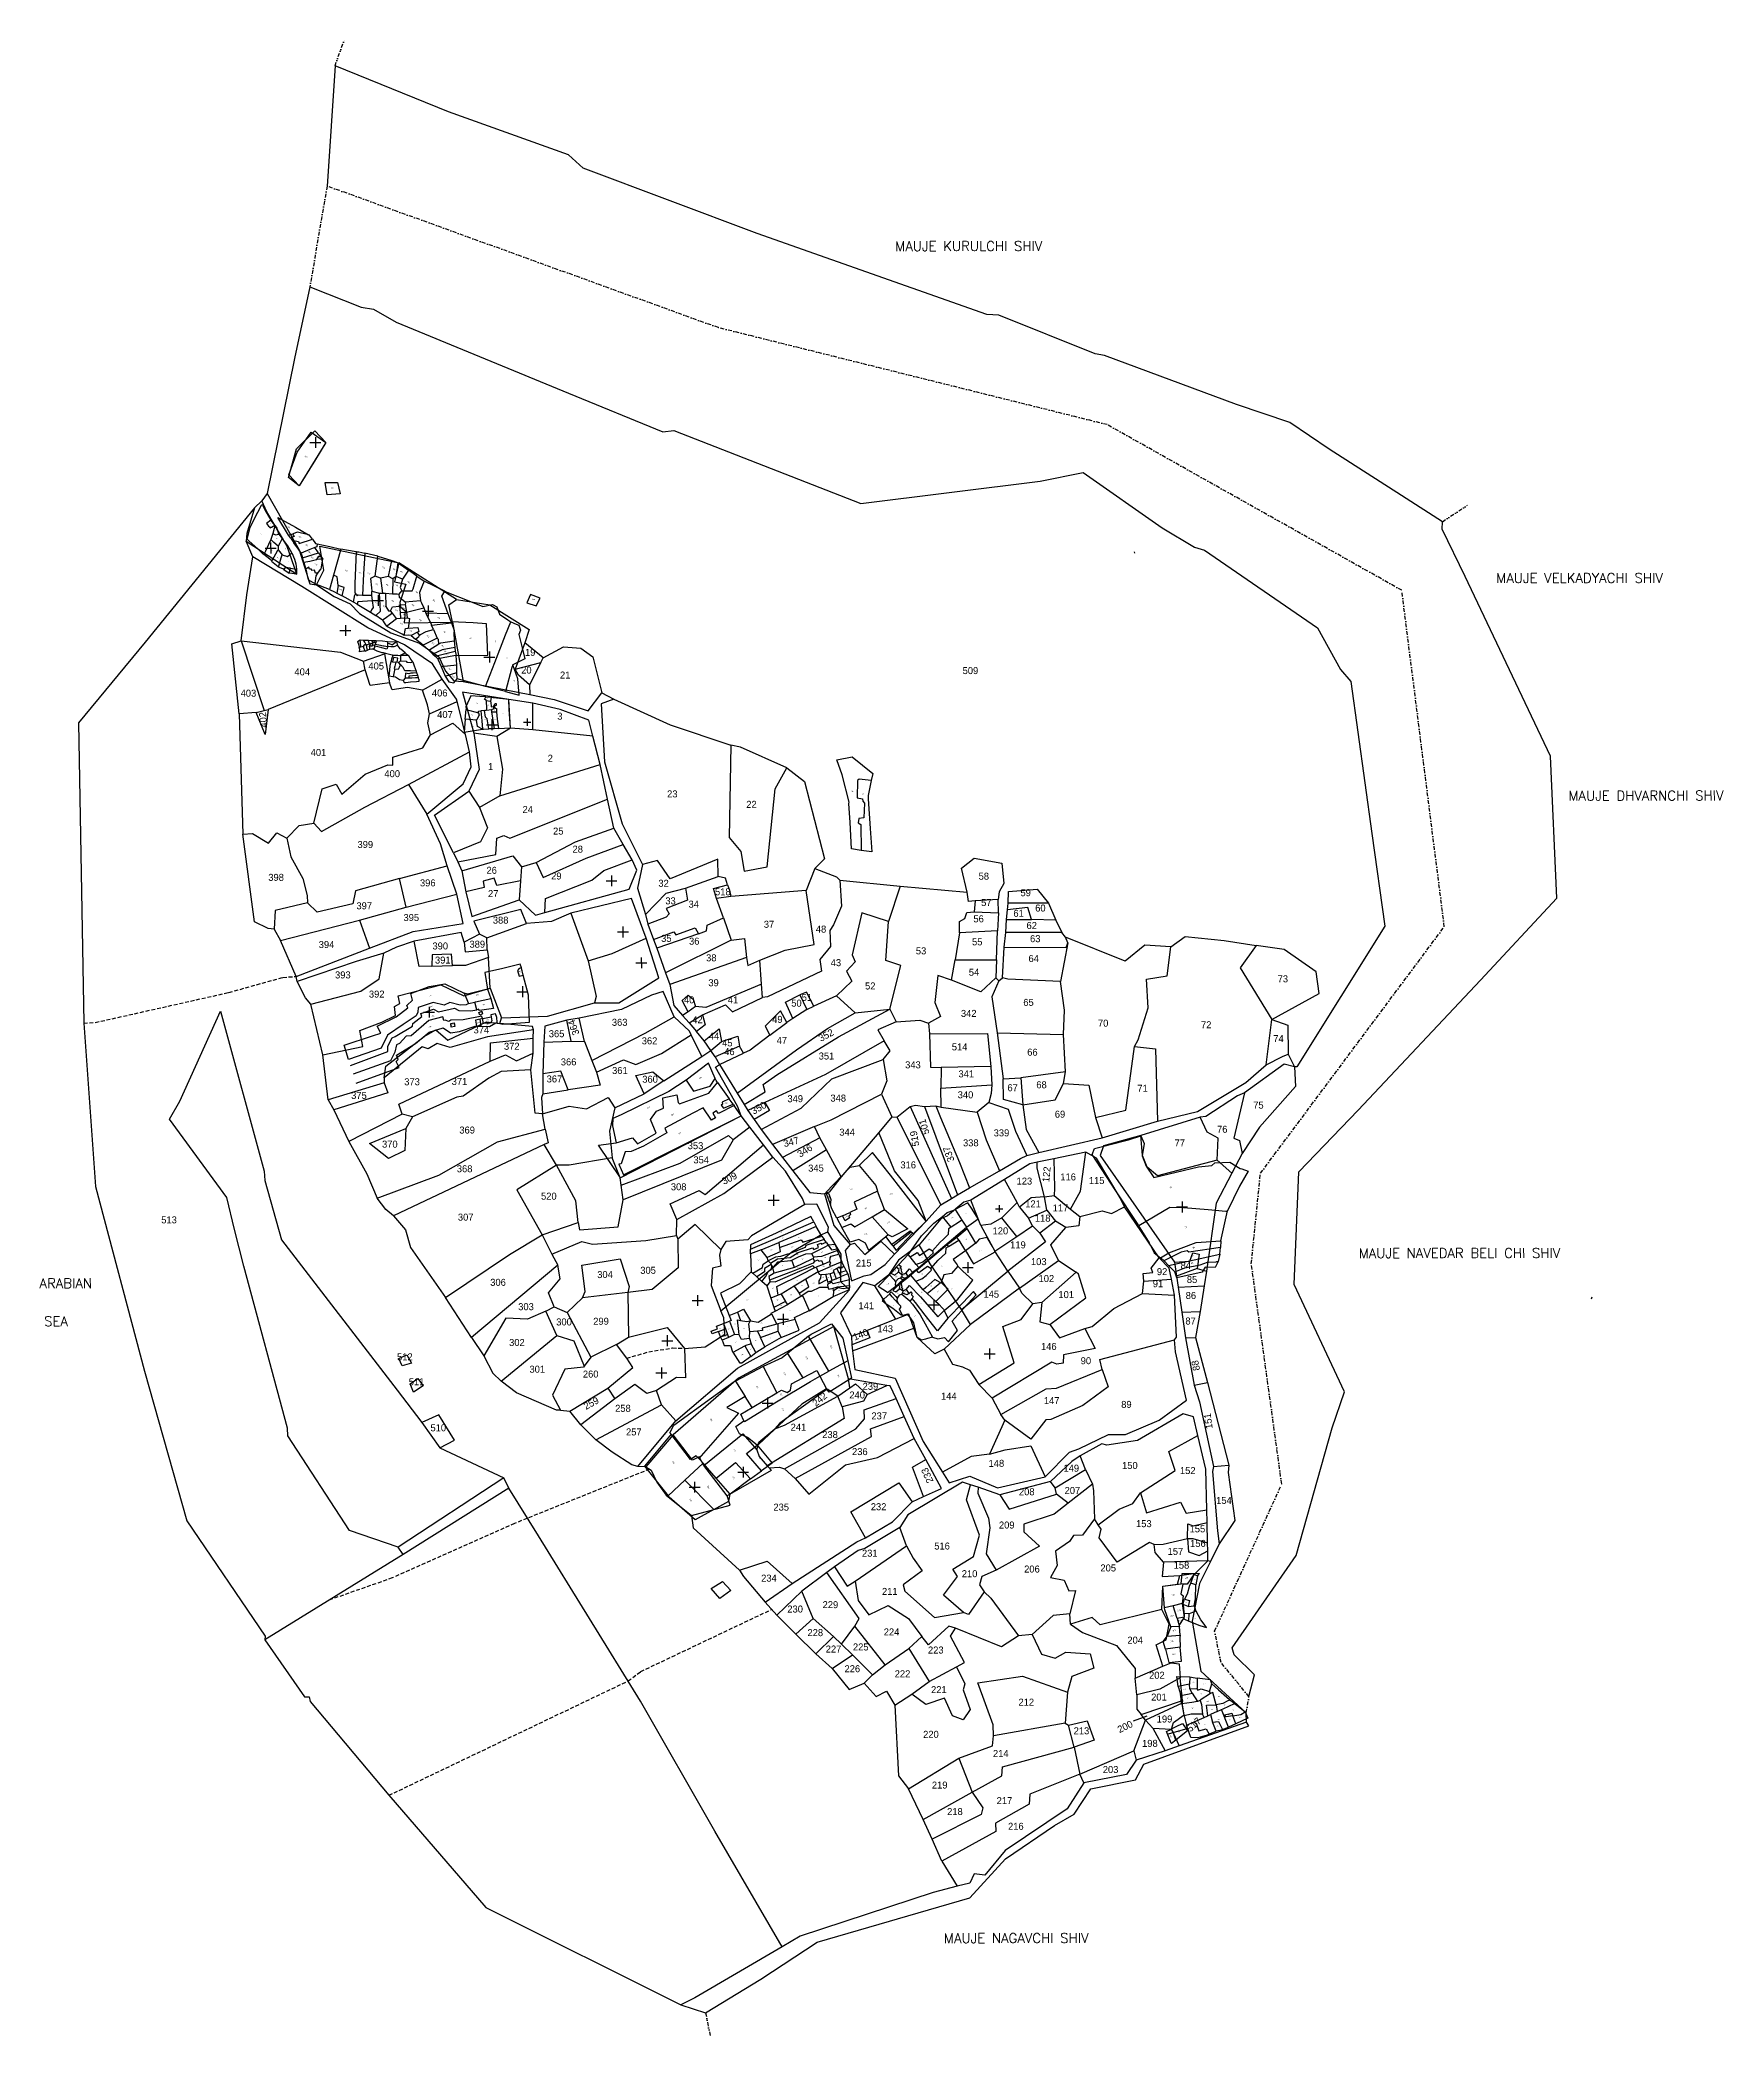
# Model space of a CAD drawing. Header units: metres. Extents: x 276552 to 278749, y 2059817 to 2062422.
import ezdxf
from ezdxf.enums import TextEntityAlignment as Align

# ---------------------------------------------------------------- set-up
doc = ezdxf.new("R2010")
doc.units = ezdxf.units.M
for name, pattern in [('DASHDOT', [1, 0.5, -0.25, 0, -0.25]), ('DASHED', [0.75, 0.5, -0.25]), ('DIVIDE', [1.25, 0.5, -0.25, 0, -0.25, 0, -0.25])]:
    doc.linetypes.add(name, pattern=pattern)
for name, color, linetype in [('LINE_FOOTPATH', 1, 'DASHED'), ('OFF', 1, 'Continuous'), ('POLY_PARCEL', 6, 'Continuous'), ('POLY_ROAD', 30, 'Continuous'), ('POLY_SUBPARCEL', 6, 'DASHED'), ('POLY_WATER', 4, 'Continuous'), ('TEXT_MAPOUT', 7, 'Continuous'), ('TEXT_PARCEL', 7, 'Continuous'), ('V_BOUND_LINE', 7, 'Continuous'), ('V_BOUND_STREAM_LINE', 7, 'DASHDOT'), ('V_DIVIDE_LINE', 7, 'DIVIDE')]:
    doc.layers.add(name, color=color, linetype=linetype)
doc.styles.get("Standard").update_dxf_attribs({"font": 'simplex.shx'})
doc.styles.add('TEXT_MAP', font='')
doc.styles.get('TEXT_MAP').set_extended_font_data('Kruti Dev 050')
doc.dimstyles.get("Standard").update_dxf_attribs({"dimtxt": 0.18, "dimasz": 0.18, "dimexe": 0.18, "dimexo": 0.0625, "dimgap": 0.09, "dimtad": 0, "dimtih": 1, "dimtoh": 1, "dimdec": 4, "dimzin": 0, "dimdsep": 46, "dimtxsty": 'Standard', "dimcen": 0.09, "dimadec": 0, "dimazin": 0, "dimtfac": 1, "dimtdec": 4, "dimtofl": 0, "dimtmove": 0, "dimatfit": 3, "dimfxl": 1, "dimtolj": 1, "dimtzin": 0, "dimarcsym": 0})

# ---------------------------------------------------------------- blocks, each defined once
blk = doc.blocks.new('WE')
at = {"layer": 'POLY_PARCEL'}
for points in [[(1284.2, 617.4), (1284.2, 620.5), (1277, 663.7), (1269.8, 711.5), (1275.1, 716.8), (1288.6, 714.2), (1291.3, 713.9), (1313.6, 709.8), (1328, 708.3), (1328, 698.7), (1320, 687.3), (1319.4, 674.6), (1321.9, 659.8), (1372.4, 649.7), (1386.6, 645.1), (1390.9, 646.5), (1406.4, 640.2), (1414, 629), (1415.6, 627.9), (1420.9, 622.5), (1405.2, 611.4), (1381.5, 591.6)], [(1381.5, 591.6), (1379.6, 591.6), (1362.2, 601.6), (1338.1, 614.9), (1324.6, 621.8), (1284.2, 617.4)], [(1284.2, 617.4), (1284.4, 614.9), (1287.2, 595.4), (1287.6, 582.9), (1290.5, 576.9), (1291.8, 574.8)], [(1361.1, 564.2), (1381.5, 591.6)], [(1291.8, 574.8), (1302.2, 576), (1335.2, 573.9), (1361.1, 564.2)], [(1357.4, 557.6), (1323.1, 567.3), (1322, 569.4), (1315.1, 571), (1293.7, 570.1)], [(1299.8, 554), (1296.2, 563.1)], [(1296.2, 563.1), (1353.6, 551.2)], [(1361.1, 564.2), (1357.4, 557.6)], [(1348.7, 544.3), (1342.7, 539.6), (1332.6, 544.5), (1327.5, 540.7), (1299, 546.8)], [(1299.8, 554), (1311.8, 553.4), (1328.7, 549.3), (1337.3, 548.7), (1346.3, 545), (1347.3, 545), (1348.7, 544.3)], [(1353.6, 551.2), (1348.7, 544.3)], [(1353.6, 551.2), (1357.4, 557.6)]]:
    blk.add_lwpolyline(points, dxfattribs=at)

msp = doc.modelspace()

# ---------------------------------------------------------------- linework, layer by layer
for points in [[(276904.7, 2061896.8), (276918.9, 2061896.8)], [(276911.8, 2061903.9), (276911.8, 2061889.7)], [(276846.5, 2061759), (276860.7, 2061759)], [(276853.5, 2061766.1), (276853.6, 2061751.9)], [(276986.5, 2061690.6), (277000.7, 2061690.6)], [(276993.6, 2061697.7), (276993.6, 2061683.5)], [(277058.9, 2061683.9), (277059, 2061669.7)], [(276951, 2061658.6), (276951.1, 2061644.4)], [(277051.8, 2061676.8), (277066.1, 2061676.8)], [(276943.9, 2061651.5), (276958.1, 2061651.5)], [(277131.8, 2061616.8), (277146, 2061616.8)], [(277138.9, 2061623.9), (277138.9, 2061609.7)], [(277135.1, 2061528.5), (277149.3, 2061528.5)], [(277142.2, 2061535.6), (277142.2, 2061521.4)], [(277183.4, 2061531.8), (277192.9, 2061531.8)], [(277188.2, 2061536.5), (277188.2, 2061527.1)], [(277291.2, 2061324.8), (277305.4, 2061324.8)], [(277298.3, 2061331.9), (277298.3, 2061317.7)], [(277313.2, 2061265.3), (277313.2, 2061251.1)], [(277306.1, 2061258.2), (277320.3, 2061258.2)], [(277330.1, 2061217.8), (277344.3, 2061217.9)], [(277337.1, 2061224.9), (277337.2, 2061210.7)], [(277182, 2061187.3), (277182, 2061173.1)], [(277060.2, 2061160.5), (277060.2, 2061146.3)], [(277174.9, 2061180.2), (277189.1, 2061180.2)], [(277053.1, 2061153.4), (277067.3, 2061153.4)], [(277502.7, 2060908), (277516.9, 2060908)], [(277509.8, 2060915.1), (277509.8, 2060900.9)], [(277799.3, 2060897), (277808.7, 2060897)], [(277804, 2060901.8), (277804, 2060892.3)], [(278035.6, 2060899.3), (278049.8, 2060899.3)], [(278042.7, 2060906.4), (278042.8, 2060892.2)], [(277756.1, 2060820.3), (277770.3, 2060820.3)], [(277763.2, 2060827.4), (277763.2, 2060813.2)], [(277403.5, 2060777.2), (277417.7, 2060777.2)], [(277410.6, 2060784.3), (277410.6, 2060770.1)], [(277711.6, 2060771.6), (277725.8, 2060771.6)], [(277718.7, 2060778.7), (277718.7, 2060764.5)], [(277515, 2060752.8), (277529.2, 2060752.8)], [(277522.1, 2060759.9), (277522.1, 2060745.7)], [(277364, 2060724.8), (277378.2, 2060724.8)], [(277371.1, 2060731.9), (277371.1, 2060717.7)], [(277791.7, 2060714.8), (277791.7, 2060700.6)], [(277363.3, 2060689.8), (277363.3, 2060675.6)], [(277784.6, 2060707.7), (277798.8, 2060707.7)], [(277356.2, 2060682.7), (277370.4, 2060682.7)], [(277494.7, 2060643.4), (277508.9, 2060643.4)], [(277501.7, 2060650.5), (277501.8, 2060636.3)], [(277470.1, 2060560.3), (277470.1, 2060546.1)], [(277399.6, 2060533.6), (277413.8, 2060533.6)], [(277406.7, 2060540.7), (277406.7, 2060526.5)], [(277463, 2060553.2), (277477.2, 2060553.2)]]:
    msp.add_lwpolyline(points)
at = {"layer": 'LINE_FOOTPATH', "ltscale": 10}
for p, q in [((276799.1, 2061179.2), (276869.4, 2061198.9)), ((276869.4, 2061198.9), (276886.9, 2061200)), ((276624.7, 2061140), (276799.1, 2061179.2)), ((276609.6, 2061139.1), (276624.7, 2061140)), ((277347.9, 2060557.1), (277171.5, 2060486.2)), ((277171.5, 2060486.2), (277012.1, 2060415.2)), ((277012.1, 2060415.2), (276930.3, 2060386.5)), ((277336.4, 2060293.1), (277507.3, 2060374.2)), ((277007.8, 2060131.6), (277319.9, 2060280.8)), ((277319.9, 2060280.8), (277336.4, 2060293.1))]:
    msp.add_line(p, q, dxfattribs=at)
at = {"layer": 'OFF'}
for p, q in [((276937.5, 2062388.3), (276927.3, 2062231.4)), ((276830.4, 2061747.8), (276821.7, 2061768.2)), ((276966.9, 2061637.1), (276970.2, 2061639.1)), ((276970.2, 2061639.1), (276974.7, 2061638.9)), ((276974.7, 2061638.9), (276980.7, 2061638.7)), ((276980.7, 2061638.7), (276985.7, 2061638.5)), ((276985.7, 2061638.5), (276988.4, 2061638.4)), ((276988.4, 2061638.4), (276991.3, 2061638.3)), ((277005.8, 2061636.9), (277017.5, 2061637.2)), ((277285.5, 2061570.2), (277301.4, 2061561.8)), ((277342.5, 2061280.9), (277345.8, 2061268.2)), ((277616.3, 2061152.8), (277661.3, 2061157.4)), ((277130.5, 2061145.3), (277126.9, 2061144.2)), ((277152.5, 2061138.6), (277154.8, 2061145.9)), ((277419, 2061116.2), (277409.3, 2061128.2)), ((277416.1, 2061095.6), (277428, 2061103.5)), ((278181.3, 2061098.7), (278189.3, 2061082.3)), ((277699.1, 2060820.3), (277761.6, 2060872.9)), ((277748.9, 2060859.9), (277762.3, 2060871.2)), ((277761.6, 2060872.9), (277776.6, 2060883.8)), ((277696.3, 2060816.8), (277736.4, 2060850.3)), ((277736.4, 2060850.3), (277748.9, 2060859.9)), ((277691, 2060814.2), (277699.1, 2060820.3)), ((277658.6, 2060787.5), (277669.1, 2060795.9)), ((277665.2, 2060790.3), (277672.4, 2060797.1)), ((277669.1, 2060795.9), (277678.3, 2060804)), ((277672.4, 2060797.1), (277675.9, 2060800.2)), ((277675.9, 2060800.2), (277688.7, 2060810.4)), ((277678.3, 2060804), (277680.9, 2060806.5)), ((277680.9, 2060806.5), (277684.9, 2060808.4)), ((277684.9, 2060808.4), (277691, 2060814.2)), ((277688.7, 2060810.4), (277696.3, 2060816.8)), ((277164.4, 2060532.4), (277157.6, 2060545.8)), ((277026.3, 2060446), (277019.7, 2060455.2)), ((278060.1, 2060421.5), (278065.6, 2060421)), ((277514.1, 2060366.7), (277498.8, 2060383.6)), ((278129.9, 2060260.5), (278137.5, 2060288.6)), ((278100.3, 2060234.1), (278098.3, 2060233.4))]:
    msp.add_line(p, q, dxfattribs=at)
at = {"layer": 'POLY_PARCEL'}
for p, q in [((276876.7, 2061851.1), (276887, 2061888.4)), ((276887, 2061888.4), (276911.1, 2061911.9)), ((276887.9, 2061884), (276906.4, 2061910.1)), ((276925.6, 2061896.7), (276890.5, 2061840.1)), ((276906.4, 2061910.1), (276925.5, 2061896.6)), ((276911.1, 2061911.9), (276925.6, 2061896.7)), ((276925.5, 2061896.6), (276911.8, 2061874.5)), ((276877.2, 2061854.8), (276887.9, 2061884)), ((276911.8, 2061874.5), (276890.5, 2061840.1)), ((276890.5, 2061840.1), (276876.7, 2061851.1)), ((276890.5, 2061840.1), (276877.2, 2061854.8)), ((276924.6, 2061844.4), (276940.9, 2061844.7)), ((276927.3, 2061828.4), (276924.6, 2061844.4)), ((276940.9, 2061844.7), (276944, 2061830)), ((276832.5, 2061811.4), (276822.2, 2061777.9)), ((276836.7, 2061805.7), (276841.5, 2061815.1)), ((276841.5, 2061815.1), (276842, 2061815.8)), ((276842, 2061815.8), (276842.8, 2061814.9)), ((276842.8, 2061814.9), (276847.6, 2061805.9)), ((276944, 2061830), (276927.3, 2061828.4)), ((276822.8, 2061770.5), (276826.6, 2061785.8)), ((276826.6, 2061785.8), (276829.5, 2061791.4)), ((276829.5, 2061791.4), (276836.7, 2061805.7)), ((276847.6, 2061805.9), (276853.8, 2061795.3)), ((276853.8, 2061795.3), (276848, 2061791.1)), ((276848, 2061791.1), (276850.6, 2061787.7)), ((276850.6, 2061787.7), (276851.8, 2061786.8)), ((276851.8, 2061786.8), (276853, 2061785.4)), ((276853, 2061785.4), (276854.7, 2061786.3)), ((276859.1, 2061788.9), (276853.8, 2061795.3)), ((276854.7, 2061786.3), (276859.1, 2061788.9)), ((276858.2, 2061784.7), (276856.2, 2061778.2)), ((276859.5, 2061788.4), (276858.2, 2061784.7)), ((276859.1, 2061788.9), (276859.5, 2061788.4)), ((276861.7, 2061785.9), (276859.5, 2061788.4)), ((276864.3, 2061777.1), (276861.7, 2061785.9)), ((276876.9, 2061776.1), (276862.8, 2061798.8)), ((276862.8, 2061798.8), (276885.8, 2061786.3)), ((276885.8, 2061786.3), (276902.8, 2061776.5)), ((276822.2, 2061777.9), (276821.7, 2061768.2)), ((276825.2, 2061768.5), (276822.8, 2061770.5)), ((276837, 2061757.5), (276825.2, 2061768.5)), ((276843.7, 2061751.1), (276837, 2061757.5)), ((276852.7, 2061768.3), (276846.7, 2061755)), ((276853.7, 2061770.1), (276852.7, 2061768.3)), ((276856.2, 2061778.2), (276853.7, 2061770.1)), ((276857.7, 2061766.5), (276853.7, 2061770.1)), ((276856.2, 2061778.2), (276859.7, 2061776.3)), ((276863.5, 2061761.4), (276857.7, 2061766.5)), ((276859.7, 2061776.3), (276864.3, 2061777.1)), ((276863.1, 2061756.9), (276862.4, 2061755.8)), ((276863.5, 2061761.4), (276863.1, 2061756.9)), ((276863.1, 2061756.9), (276868.3, 2061750.1)), ((276865.6, 2061765.6), (276863.5, 2061761.4)), ((276864.3, 2061777.1), (276868.4, 2061771.7)), ((276868.4, 2061771.7), (276865.6, 2061765.6)), ((276874.6, 2061763.5), (276868.4, 2061771.7)), ((276876, 2061762.1), (276874.6, 2061763.5)), ((276881, 2061752.9), (276876, 2061762.1)), ((276876.9, 2061776.1), (276882.6, 2061777.8)), ((276879.6, 2061772.4), (276876.9, 2061776.1)), ((276884, 2061774.3), (276879.6, 2061772.4)), ((276879.6, 2061772.4), (276883.9, 2061766)), ((276888.7, 2061780), (276882.6, 2061777.8)), ((276882.6, 2061777.8), (276884, 2061774.3)), ((276883.9, 2061766), (276885.5, 2061768.4)), ((276889.9, 2061757.5), (276883.9, 2061766)), ((276885.5, 2061768.4), (276890, 2061767.5)), ((276902.8, 2061776.5), (276888.7, 2061780)), ((276893.2, 2061752.5), (276889.9, 2061757.5)), ((276890, 2061767.5), (276890.9, 2061764.9)), ((276890.9, 2061764.9), (276908, 2061770.5)), ((276904.5, 2061757.3), (276893.2, 2061752.5)), ((276904, 2061775.9), (276902.8, 2061776.5)), ((276908, 2061770.5), (276904, 2061775.9)), ((276911.1, 2061759.8), (276904.5, 2061757.3)), ((276908, 2061770.5), (276912, 2061764.9)), ((276913.6, 2061760.7), (276911.1, 2061759.8)), ((276915.9, 2061752.9), (276911.1, 2061759.8)), ((276912, 2061764.9), (276914.2, 2061764.5)), ((276914.2, 2061764.5), (276913.6, 2061760.7)), ((276914.2, 2061764.5), (276930.7, 2061761.2)), ((276922.8, 2061730.1), (276917.6, 2061761.6)), ((276917.6, 2061761.6), (277020.9, 2061739.8)), ((276930.7, 2061761.2), (276945.2, 2061757.8)), ((276945.2, 2061757.8), (276935.6, 2061723.7)), ((276962.5, 2061754.7), (276945.2, 2061757.8)), ((276822.6, 2061698), (276830.4, 2061747.8)), ((276844.6, 2061750.5), (276843.7, 2061751.1)), ((276846.7, 2061755), (276844.6, 2061750.5)), ((276852.2, 2061744.7), (276844.6, 2061750.5)), ((276854.9, 2061742.5), (276852.2, 2061744.7)), ((276854.9, 2061742.5), (276854.7, 2061742)), ((276854.7, 2061742), (276863.2, 2061734.8)), ((276862.4, 2061755.8), (276854.9, 2061742.5)), ((276863.2, 2061734.8), (276863.9, 2061734.3)), ((276863.9, 2061734.3), (276867.3, 2061746.3)), ((276869.5, 2061731.8), (276863.9, 2061734.3)), ((276867.3, 2061746.3), (276868.3, 2061750.1)), ((276868.3, 2061750.1), (276875.6, 2061748.1)), ((276870.5, 2061731.2), (276869.5, 2061731.8)), ((276872.3, 2061733.8), (276870.5, 2061731.2)), ((276870.5, 2061731.2), (276877.6, 2061726.5)), ((276879.3, 2061732.7), (276872.3, 2061733.8)), ((276875.6, 2061748.1), (276881, 2061752.9)), ((276877.6, 2061726.5), (276879.3, 2061732.7)), ((276879.3, 2061732.7), (276887, 2061731.5)), ((276881, 2061752.9), (276884.8, 2061744.5)), ((276884.8, 2061744.5), (276886.4, 2061738.6)), ((276886.4, 2061738.6), (276887, 2061731.5)), ((276887, 2061731.5), (276887.4, 2061725)), ((276893.2, 2061752.5), (276895.1, 2061746.5)), ((276895.1, 2061746.5), (276915.9, 2061752.9)), ((276896.9, 2061740.2), (276895.1, 2061746.5)), ((276904.5, 2061741.7), (276896.9, 2061740.2)), ((276896.9, 2061740.2), (276899.2, 2061731.7)), ((276903.5, 2061734.1), (276899.2, 2061731.7)), ((276899.2, 2061731.7), (276902.6, 2061717.4)), ((276904.3, 2061731.7), (276903.5, 2061734.1)), ((276906.6, 2061731.6), (276904.3, 2061731.7)), ((276913.5, 2061743.8), (276904.5, 2061741.7)), ((276907.2, 2061729.8), (276906.6, 2061731.6)), ((276913.8, 2061744.3), (276913.5, 2061743.8)), ((276913.8, 2061744.3), (276916.2, 2061748.3)), ((276921.6, 2061744.4), (276913.8, 2061744.3)), ((276915.1, 2061726.5), (276918.4, 2061731.3)), ((276915.9, 2061752.9), (276918.9, 2061748.4)), ((276916.2, 2061748.3), (276918.9, 2061748.4)), ((276918.4, 2061731.3), (276919.5, 2061732)), ((276918.9, 2061748.4), (276921.6, 2061744.4)), ((276919.5, 2061732), (276921.6, 2061744.4)), ((276965.4, 2061754.3), (276962.5, 2061754.7)), ((276963.9, 2061712.9), (276965.4, 2061754.3)), ((276965.4, 2061754.3), (276968.4, 2061754)), ((276968.4, 2061754), (276976.2, 2061752.4)), ((276976.2, 2061752.4), (276974.8, 2061725.3)), ((276993.4, 2061748.6), (276976.2, 2061752.4)), ((276989.7, 2061722.5), (276993.4, 2061748.6)), ((276993.4, 2061748.6), (277011.5, 2061742.7)), ((277007.2, 2061722), (277011.5, 2061742.7)), ((277011.5, 2061742.7), (277017.9, 2061740.6)), ((277020.9, 2061739.8), (277014.9, 2061715.2)), ((277017.4, 2061721.8), (277019.8, 2061739.7)), ((277017.9, 2061740.6), (277019.8, 2061739.7)), ((277019.8, 2061739.7), (277033.2, 2061730.1)), ((277096, 2061691.8), (277020.9, 2061739.8)), ((277981.3, 2061752.4), (277980.9, 2061754.1)), ((276878, 2061726.3), (276877.6, 2061726.5)), ((276887.4, 2061725), (276878, 2061726.3)), ((276902.6, 2061717.4), (276911.5, 2061713)), ((276910.8, 2061730.2), (276907.2, 2061729.8)), ((276912.2, 2061726.4), (276910.8, 2061730.2)), ((276911.3, 2061712.3), (276911.5, 2061713)), ((276930.3, 2061704.8), (276911.3, 2061712.3)), ((276911.5, 2061713), (276912.7, 2061722.9)), ((276915.1, 2061726.5), (276912.2, 2061726.4)), ((276912.7, 2061722.9), (276915.1, 2061726.5)), ((276913.2, 2061710.9), (276922.8, 2061730.1)), ((276935.6, 2061723.7), (276930.3, 2061704.8)), ((276930.3, 2061704.8), (276936.6, 2061702)), ((276940.3, 2061721.5), (276935.6, 2061723.7)), ((276941.6, 2061710.4), (276940, 2061700.3)), ((276941.6, 2061710.4), (276940.3, 2061721.5)), ((276949.4, 2061707.7), (276941.6, 2061710.4)), ((276946.9, 2061696.6), (276949.4, 2061707.7)), ((276963.8, 2061700.5), (276963.9, 2061712.9)), ((276974.8, 2061725.3), (276973.3, 2061697.8)), ((276989.7, 2061722.5), (276983.7, 2061719.5)), ((276983.7, 2061719.5), (276985.2, 2061707.2)), ((276985.2, 2061707.2), (276985.6, 2061702.7)), ((276996.9, 2061719.6), (276989.7, 2061722.5)), ((277007.2, 2061722), (276996.9, 2061719.6)), ((276996.9, 2061719.6), (276999.3, 2061700.1)), ((277012.8, 2061718.8), (277007.2, 2061722)), ((277012.8, 2061718.8), (277012.4, 2061699.5)), ((277017.4, 2061721.8), (277012.8, 2061718.8)), ((277014.9, 2061715.2), (277029.9, 2061711.8)), ((277025.7, 2061718.5), (277017.4, 2061721.8)), ((277029.9, 2061711.8), (277021.9, 2061688.2)), ((277025.7, 2061718.5), (277022.5, 2061707.8)), ((277022.5, 2061707.8), (277024.5, 2061703.3)), ((277033.2, 2061730.1), (277025.7, 2061718.5)), ((277044.4, 2061722.5), (277033.2, 2061730.1)), ((277038.2, 2061703.1), (277039.3, 2061705.9)), ((277039.3, 2061705.9), (277044.4, 2061722.5)), ((277044.4, 2061722.5), (277052.3, 2061716.8)), ((277054, 2061715.8), (277047.7, 2061701)), ((277052.3, 2061716.8), (277054, 2061715.8)), ((277080.7, 2061702.9), (277054, 2061715.8)), ((276815.2, 2061637.8), (276822.6, 2061698)), ((276936.6, 2061702), (276940, 2061700.3)), ((276940, 2061700.3), (276946.9, 2061696.6)), ((276961.6, 2061688.4), (276946.9, 2061696.6)), ((276961.6, 2061688.4), (276963.4, 2061698.1)), ((276966.3, 2061685.7), (276961.6, 2061688.4)), ((276963.4, 2061698.1), (276964.9, 2061698.9)), ((276964.9, 2061698.9), (276963.8, 2061700.5)), ((276964.9, 2061698.9), (276966.4, 2061696.7)), ((276967.4, 2061688.8), (276966.3, 2061685.7)), ((276966.3, 2061685.7), (276983.7, 2061675.3)), ((276966.4, 2061696.7), (276967.5, 2061698)), ((276986, 2061690), (276967.4, 2061688.8)), ((276967.5, 2061698), (276973.3, 2061697.8)), ((276973.3, 2061697.8), (276984.9, 2061697.4)), ((276984.9, 2061678.4), (276983.7, 2061675.3)), ((276985.2, 2061701.4), (276984.9, 2061697.4)), ((276984.9, 2061697.4), (276986, 2061690)), ((276987.2, 2061681.7), (276984.9, 2061678.4)), ((276985.6, 2061702.7), (276985.2, 2061701.4)), ((276985.6, 2061702.7), (276995.7, 2061700.2)), ((276986, 2061690), (276987.2, 2061681.7)), ((276995.7, 2061700.2), (276999.3, 2061700.1)), ((276997, 2061676.6), (276995.7, 2061700.2)), ((276999.3, 2061700.1), (277003.2, 2061700)), ((277003.2, 2061700), (277012.4, 2061699.5)), ((277003.2, 2061700), (277003.9, 2061682.6)), ((277003.9, 2061682.6), (277007.3, 2061677.1)), ((277009.7, 2061677.2), (277012.4, 2061682.3)), ((277012.4, 2061699.5), (277018.4, 2061699.3)), ((277012.4, 2061682.3), (277021.5, 2061683.4)), ((277018.4, 2061699.3), (277021.1, 2061698.9)), ((277021.1, 2061698.9), (277024.5, 2061703.3)), ((277021.4, 2061694.7), (277021.1, 2061698.9)), ((277028.8, 2061688.3), (277021.4, 2061694.7)), ((277021.5, 2061683.4), (277021.6, 2061684.9)), ((277021.5, 2061683.4), (277022.3, 2061675)), ((277021.6, 2061684.9), (277029.2, 2061685.5)), ((277021.9, 2061688.2), (277023, 2061682.2)), ((277023, 2061682.2), (277029, 2061677.2)), ((277024.5, 2061703.3), (277038.2, 2061703.1)), ((277049.1, 2061690.3), (277028.8, 2061688.3)), ((277028.8, 2061688.3), (277029.4, 2061687.3)), ((277029.4, 2061687.3), (277029.2, 2061685.5)), ((277029.2, 2061685.5), (277030.8, 2061675.5)), ((277030.8, 2061675.5), (277053.2, 2061681)), ((277047.7, 2061701), (277049.1, 2061690.3)), ((277049.1, 2061690.3), (277050.3, 2061687.8)), ((277050.3, 2061687.8), (277053.2, 2061681)), ((277053.2, 2061681), (277055.8, 2061673.9)), ((277076.9, 2061696.5), (277080.7, 2061702.9)), ((277085.2, 2061673.4), (277076.9, 2061696.5)), ((277080.7, 2061702.9), (277083.3, 2061701.6)), ((277083.3, 2061701.6), (277114.4, 2061689.2)), ((277086, 2061684.8), (277096, 2061691.8)), ((277090.6, 2061662.3), (277086, 2061684.8)), ((277096, 2061691.8), (277139.6, 2061684.9)), ((277114.4, 2061689.2), (277130.5, 2061682.7)), ((277130.5, 2061682.7), (277143, 2061685.4)), ((277139.6, 2061684.9), (277190.7, 2061653)), ((277143, 2061685.4), (277148.5, 2061682.4)), ((277148.5, 2061682.4), (277152.2, 2061672.7)), ((277192.4, 2061698.6), (277187.6, 2061687.8)), ((277187.6, 2061687.8), (277200, 2061683.7)), ((277205.2, 2061693.5), (277192.4, 2061698.6)), ((277200, 2061683.7), (277205.2, 2061693.5)), ((276983.7, 2061675.3), (276990.6, 2061670.9)), ((276990.6, 2061670.9), (276997, 2061676.6)), ((276998.1, 2061665.9), (276990.6, 2061670.9)), ((276999.4, 2061664.8), (276998.1, 2061665.9)), ((277001.7, 2061666.4), (276999.4, 2061664.8)), ((276999.4, 2061664.8), (277002.3, 2061660.4)), ((277012.5, 2061673.9), (277001.7, 2061666.4)), ((277002.3, 2061660.4), (277004.7, 2061657.3)), ((277004.7, 2061657.3), (277017.8, 2061667.2)), ((277006, 2061656.3), (277004.7, 2061657.3)), ((277025.3, 2061646.5), (277006, 2061656.3)), ((277007.3, 2061677.1), (277009.7, 2061677.2)), ((277012.5, 2061673.9), (277009.7, 2061677.2)), ((277017.8, 2061667.2), (277012.5, 2061673.9)), ((277017.8, 2061667.2), (277022.8, 2061667.6)), ((277022.3, 2061675), (277030.8, 2061675.5)), ((277022.3, 2061675), (277022.8, 2061667.6)), ((277022.8, 2061667.6), (277031.7, 2061668.1)), ((277029, 2061677.2), (277027.5, 2061661.7)), ((277027.5, 2061661.7), (277090.6, 2061662.3)), ((277027.5, 2061644.8), (277029.3, 2061654.1)), ((277029.3, 2061654.1), (277032.9, 2061654.7)), ((277030.8, 2061675.5), (277031.7, 2061668.1)), ((277031.7, 2061668.1), (277034.8, 2061667.2)), ((277034.8, 2061667.2), (277032.9, 2061654.7)), ((277032.9, 2061654.7), (277045.4, 2061655.6)), ((277045.4, 2061655.6), (277047, 2061650.3)), ((277055.8, 2061673.9), (277062.9, 2061659.8)), ((277085.2, 2061673.4), (277055.8, 2061673.9)), ((277056.5, 2061650.3), (277065.8, 2061653)), ((277062.9, 2061659.8), (277063.3, 2061658.3)), ((277063.3, 2061658.3), (277089.3, 2061661.6)), ((277065.8, 2061653), (277063.3, 2061658.3)), ((277065.8, 2061653), (277070.8, 2061641.6)), ((277088.9, 2061663), (277085.2, 2061673.4)), ((277117.8, 2061661.4), (277088.9, 2061663)), ((277088.9, 2061663), (277089.3, 2061661.6)), ((277089.3, 2061661.6), (277092.8, 2061651.6)), ((277090.6, 2061662.3), (277104.7, 2061585)), ((277135.3, 2061660.1), (277117.8, 2061661.4)), ((277136.7, 2061619.3), (277135.3, 2061660.1)), ((277152.2, 2061672.7), (277163, 2061665.4)), ((277160, 2061645.9), (277166.8, 2061662.7)), ((277163, 2061665.4), (277166.8, 2061662.7)), ((277166.8, 2061662.7), (277173.9, 2061659.8)), ((277173.9, 2061659.8), (277177.2, 2061658.4)), ((277177.2, 2061658.4), (277179.5, 2061652)), ((277190.7, 2061653), (277185.2, 2061635.4)), ((276802.8, 2061634.3), (276815.2, 2061637.8)), ((276812.3, 2061542.9), (276802.8, 2061634.3)), ((276815.2, 2061637.8), (276845.1, 2061546.9)), ((276815.2, 2061637.8), (276944.5, 2061623.4)), ((276966.9, 2061637.1), (276967.9, 2061633.7)), ((276967.9, 2061633.7), (276969.2, 2061629.7)), ((276969.2, 2061629.7), (276971.2, 2061630.2)), ((276969.7, 2061626.6), (276969.2, 2061629.7)), ((276969.6, 2061623.6), (276969.7, 2061626.6)), ((276970.6, 2061635.7), (276970.2, 2061639.1)), ((276971.2, 2061630.2), (276970.6, 2061635.7)), ((276971.2, 2061630.2), (276973.2, 2061630.8)), ((276973.2, 2061630.8), (276974.5, 2061631.1)), ((276974.6, 2061631.4), (276974.5, 2061631.1)), ((276974.5, 2061631.1), (276974.5, 2061629.5)), ((276974.5, 2061629.5), (276975.2, 2061628.1)), ((276974.7, 2061631.4), (276974.6, 2061631.4)), ((276976.3, 2061636.4), (276974.7, 2061638.9)), ((276974.8, 2061631.5), (276974.7, 2061631.4)), ((276976.4, 2061632.6), (276974.8, 2061631.5)), ((276975.2, 2061628.1), (276976.9, 2061624.7)), ((276978.2, 2061632.8), (276976.3, 2061636.4)), ((276977.8, 2061632.5), (276976.4, 2061632.6)), ((276978.6, 2061632.5), (276977.8, 2061632.5)), ((276978.6, 2061632.6), (276978.2, 2061632.8)), ((276979.4, 2061632.7), (276978.6, 2061632.5)), ((276978.6, 2061632.5), (276978.6, 2061632.6)), ((276978.8, 2061631.4), (276978.6, 2061632.5)), ((276979.2, 2061629), (276978.8, 2061631.4)), ((276979.7, 2061625.9), (276979.2, 2061629)), ((276982.5, 2061633.6), (276979.4, 2061632.7)), ((276982.5, 2061626.7), (276979.9, 2061625.8)), ((276981.4, 2061636.7), (276980.7, 2061638.7)), ((276982.5, 2061633.6), (276981.4, 2061636.7)), ((276983.2, 2061633.9), (276982.5, 2061633.6)), ((276982.9, 2061626.8), (276982.5, 2061626.7)), ((276983.2, 2061633.8), (276982.6, 2061631.4)), ((276982.6, 2061631.4), (276982.6, 2061631.3)), ((276982.6, 2061631.3), (276986.2, 2061631.3)), ((276982.8, 2061628.3), (276982.6, 2061631.3)), ((276982.9, 2061626.8), (276982.8, 2061628.3)), ((276983.1, 2061626.7), (276982.9, 2061626.8)), ((276985.5, 2061627.1), (276983.1, 2061626.7)), ((276986.3, 2061635.1), (276983.2, 2061633.8)), ((276983.2, 2061633.8), (276983.2, 2061633.9)), ((276985.8, 2061627.1), (276985.5, 2061627.1)), ((276986.7, 2061635.3), (276985.7, 2061638.5)), ((276987.7, 2061627.2), (276985.8, 2061627.1)), ((276986.2, 2061631.3), (276986.3, 2061632.9)), ((276986.7, 2061635.3), (276986.3, 2061635.1)), ((276986.3, 2061635.1), (276986.3, 2061632.9)), ((276986.3, 2061632.9), (276989, 2061632.4)), ((276987.2, 2061635.5), (276986.7, 2061635.3)), ((276988.2, 2061635.8), (276987.2, 2061635.5)), ((276988.9, 2061629.5), (276987.7, 2061627.2)), ((276987.7, 2061627.2), (276991.9, 2061625.1)), ((276989, 2061636), (276988.2, 2061635.8)), ((276988.6, 2061637.6), (276988.4, 2061638.4)), ((276989, 2061636), (276988.6, 2061637.6)), ((276989.2, 2061631.1), (276988.9, 2061629.5)), ((276989.2, 2061635.9), (276989, 2061636)), ((276989, 2061632.4), (276989.5, 2061632.3)), ((276990.6, 2061635.9), (276989.2, 2061635.9)), ((276989.2, 2061631.1), (276989.5, 2061632.3)), ((276989.9, 2061631), (276989.2, 2061631.1)), ((276989.5, 2061632.3), (276989.8, 2061633.7)), ((276990.6, 2061635.9), (276989.8, 2061633.7)), ((276989.8, 2061633.7), (276994.8, 2061632.7)), ((276998.5, 2061629), (276989.9, 2061631)), ((276991.2, 2061637.9), (276990.6, 2061635.9)), ((276991.2, 2061637.9), (276991.3, 2061638.3)), ((276999.3, 2061637.4), (276991.2, 2061637.9)), ((276994.8, 2061632.7), (277000.6, 2061631.4)), ((277005.3, 2061627.3), (276998.5, 2061629)), ((277005.8, 2061636.9), (276999.3, 2061637.4)), ((277000.6, 2061631.4), (277001.5, 2061631.4)), ((277001.5, 2061631.4), (277005.8, 2061630.5)), ((277006.2, 2061630.5), (277005.3, 2061627.3)), ((277006.5, 2061634.9), (277005.8, 2061636.9)), ((277005.8, 2061630.5), (277006.2, 2061630.5)), ((277006.2, 2061630.5), (277006.3, 2061631.7)), ((277010.4, 2061630.3), (277006.2, 2061630.5)), ((277006.3, 2061631.7), (277006.5, 2061634.9)), ((277006.5, 2061634.9), (277006.7, 2061634.8)), ((277006.7, 2061634.8), (277008.1, 2061634.4)), ((277008.1, 2061634.4), (277011.1, 2061633.2)), ((277014.3, 2061630.2), (277010.4, 2061630.3)), ((277011.1, 2061633.2), (277011.7, 2061633)), ((277011.7, 2061633), (277013.7, 2061634.3)), ((277013.7, 2061634.3), (277016.1, 2061636)), ((277015.7, 2061630.8), (277014.3, 2061630.2)), ((277018.1, 2061631.8), (277015.7, 2061630.8)), ((277016.1, 2061636), (277017.6, 2061636.9)), ((277017.6, 2061636.9), (277019.2, 2061632.2)), ((277019.2, 2061632.2), (277018.1, 2061631.8)), ((277021.6, 2061629), (277019.2, 2061632.2)), ((277022.7, 2061627.7), (277021.6, 2061629)), ((277023.5, 2061627), (277022.7, 2061627.7)), ((277028.9, 2061622.3), (277023.5, 2061627)), ((277027.5, 2061644.8), (277025.3, 2061646.5)), ((277033.1, 2061645.2), (277027.5, 2061644.8)), ((277036.9, 2061645), (277033.1, 2061645.2)), ((277045.2, 2061649.4), (277036.9, 2061645)), ((277036.9, 2061645), (277042.6, 2061640.3)), ((277042.6, 2061640.3), (277047, 2061643.5)), ((277052.4, 2061632.4), (277042.6, 2061640.3)), ((277047, 2061650.3), (277045.2, 2061649.4)), ((277047.9, 2061645.4), (277045.2, 2061649.4)), ((277047, 2061643.5), (277047.9, 2061645.4)), ((277047.9, 2061645.4), (277049.2, 2061646.4)), ((277049.2, 2061646.4), (277056.5, 2061650.3)), ((277070.8, 2061641.6), (277052.4, 2061632.4)), ((277052.4, 2061632.4), (277058.8, 2061627.2)), ((277058.8, 2061627.2), (277059.8, 2061626)), ((277059.8, 2061626), (277072.8, 2061634.1)), ((277077.5, 2061626.2), (277065.3, 2061620.7)), ((277072.7, 2061639.9), (277070.8, 2061641.6)), ((277072.8, 2061634.1), (277072.7, 2061639.9)), ((277072.8, 2061634.1), (277075.5, 2061635.6)), ((277075.5, 2061635.6), (277092.9, 2061638.1)), ((277093.7, 2061629.1), (277077.5, 2061626.2)), ((277092.8, 2061651.6), (277092.7, 2061648.7)), ((277092.7, 2061648.7), (277092.9, 2061638.1)), ((277092.9, 2061638.1), (277093.7, 2061629.1)), ((277093.7, 2061629.1), (277094.4, 2061624.7)), ((277145.8, 2061609.7), (277160, 2061645.9)), ((277185.2, 2061635.4), (277172.4, 2061601.2)), ((277179.5, 2061652), (277177.2, 2061646.4)), ((277177.2, 2061646.4), (277181.8, 2061628.9)), ((277181.8, 2061628.9), (277185.2, 2061614.7)), ((277208.9, 2061615.7), (277185.2, 2061635.4)), ((277208.9, 2061615.7), (277235.4, 2061630.3)), ((277235.4, 2061630.3), (277258.4, 2061628.3)), ((277258.4, 2061628.3), (277273.7, 2061617)), ((276976.9, 2061600.2), (276850.4, 2061548.3)), ((276944.5, 2061623.4), (276974.7, 2061611.3)), ((276972, 2061624.1), (276969.6, 2061623.6)), ((276974.7, 2061624.7), (276972, 2061624.1)), ((276975.5, 2061624.8), (276974.7, 2061624.7)), ((276974.7, 2061611.3), (277002.1, 2061621)), ((276976.9, 2061600.2), (276974.7, 2061611.3)), ((276976.5, 2061624.7), (276975.5, 2061624.8)), ((276976.9, 2061624.7), (276976.5, 2061624.7)), ((276976.9, 2061624.7), (276979.7, 2061625.9)), ((276983.2, 2061579.9), (276976.9, 2061600.2)), ((276979.9, 2061625.8), (276979.7, 2061625.9)), ((276991.9, 2061625.1), (276994.7, 2061623.9)), ((276994.7, 2061623.9), (276998.4, 2061623)), ((276998.4, 2061623), (277000.1, 2061622.6)), ((277000.1, 2061622.6), (277003.4, 2061621.8)), ((277002.1, 2061621), (277008.4, 2061583.4)), ((277003.4, 2061621.8), (277008.7, 2061620.5)), ((277008.7, 2061620.5), (277012.2, 2061619.7)), ((277008.8, 2061599.6), (277009.4, 2061605.3)), ((277009.4, 2061605.3), (277010.7, 2061611.1)), ((277010.7, 2061611.1), (277011, 2061612)), ((277010.7, 2061611.1), (277012.7, 2061610.8)), ((277011, 2061612), (277011.7, 2061614.5)), ((277011.7, 2061614.5), (277013.2, 2061619.4)), ((277012.2, 2061619.7), (277013.2, 2061619.4)), ((277013.9, 2061616.1), (277012.7, 2061610.8)), ((277012.7, 2061610.8), (277016.7, 2061610.3)), ((277013.2, 2061619.4), (277016.2, 2061619.3)), ((277019.5, 2061615.5), (277013.9, 2061616.1)), ((277015.4, 2061605.1), (277014.7, 2061602)), ((277014.7, 2061602), (277015.3, 2061600.9)), ((277015.3, 2061600.9), (277015.1, 2061599.9)), ((277019.8, 2061600.6), (277015.3, 2061600.9)), ((277016.7, 2061610.3), (277015.4, 2061605.1)), ((277016.2, 2061619.3), (277019.6, 2061619.1)), ((277017, 2061610.3), (277016.7, 2061610.3)), ((277018.7, 2061610), (277017, 2061610.3)), ((277018.7, 2061610), (277019.5, 2061615.5)), ((277020.9, 2061609.6), (277018.7, 2061610)), ((277019.6, 2061619.1), (277022, 2061618.9)), ((277021, 2061603.1), (277019.8, 2061600.6)), ((277020.9, 2061609.6), (277022.1, 2061610.9)), ((277022.7, 2061607.3), (277020.9, 2061609.6)), ((277022.9, 2061607.1), (277021, 2061603.1)), ((277022, 2061618.9), (277025.4, 2061620.6)), ((277022, 2061618.9), (277023.2, 2061618.9)), ((277022.1, 2061610.9), (277023, 2061611.9)), ((277022.9, 2061607.1), (277022.7, 2061607.3)), ((277026.6, 2061603.4), (277022.9, 2061607.1)), ((277023.1, 2061617.4), (277023, 2061611.9)), ((277023, 2061611.9), (277030.1, 2061611.3)), ((277023.2, 2061618.9), (277023.1, 2061617.4)), ((277023.9, 2061618.9), (277023.2, 2061618.9)), ((277027.8, 2061618.8), (277023.9, 2061618.9)), ((277025.4, 2061620.6), (277028.9, 2061622.3)), ((277028.4, 2061599), (277026.6, 2061603.4)), ((277031.5, 2061618.7), (277027.8, 2061618.8)), ((277028.9, 2061622.3), (277030.3, 2061621)), ((277030.1, 2061611.3), (277031.1, 2061610.2)), ((277030.3, 2061621), (277033.2, 2061618.7)), ((277031.1, 2061610.2), (277036.5, 2061609.9)), ((277033.2, 2061618.7), (277031.5, 2061618.7)), ((277033.7, 2061618.3), (277033.2, 2061618.7)), ((277035.5, 2061615.5), (277033.7, 2061618.3)), ((277038.6, 2061610.9), (277035.5, 2061615.5)), ((277036.5, 2061609.9), (277038.8, 2061610.5)), ((277038.8, 2061610.5), (277038.6, 2061610.9)), ((277038.8, 2061610.5), (277040.8, 2061605.4)), ((277040.8, 2061605.4), (277043.3, 2061598.5)), ((277065.3, 2061620.7), (277059.8, 2061626)), ((277065.3, 2061620.7), (277068.3, 2061617.9)), ((277068.3, 2061617.9), (277094.4, 2061624.7)), ((277071.5, 2061614.7), (277068.3, 2061617.9)), ((277092.4, 2061618.5), (277071.5, 2061614.7)), ((277071.5, 2061614.7), (277072, 2061613)), ((277072, 2061613), (277076.1, 2061604.5)), ((277076.1, 2061604.5), (277096.4, 2061606.5)), ((277076.1, 2061604.5), (277081.3, 2061592.1)), ((277095.7, 2061618.9), (277092.4, 2061618.5)), ((277094.4, 2061624.7), (277095.7, 2061618.9)), ((277095.7, 2061618.9), (277136.7, 2061619.3)), ((277096.4, 2061606.5), (277095.7, 2061618.9)), ((277096.5, 2061596.7), (277096.4, 2061606.5)), ((277133.7, 2061578.5), (277145.8, 2061609.7)), ((277168.3, 2061603.2), (277159.8, 2061571.8)), ((277169.5, 2061606.7), (277168.3, 2061603.2)), ((277185.2, 2061614.7), (277169.5, 2061606.7)), ((277176.1, 2061588.5), (277169.5, 2061606.7)), ((277172.4, 2061601.2), (277205.9, 2061609.7)), ((277176.9, 2061593.2), (277172.4, 2061601.2)), ((277205.9, 2061609.7), (277191.4, 2061580.7)), ((277205.9, 2061609.7), (277208.9, 2061615.7)), ((277273.7, 2061617), (277285.5, 2061570.2)), ((277008.4, 2061583.4), (276983.2, 2061579.9)), ((277008.1, 2061591.8), (277008.8, 2061599.6)), ((277012.9, 2061591), (277008.1, 2061591.8)), ((277012, 2061574.2), (277008.4, 2061583.4)), ((277031.9, 2061577.3), (277012, 2061574.2)), ((277013.5, 2061590.9), (277012.9, 2061591)), ((277014.3, 2061595.2), (277013.5, 2061590.9)), ((277016, 2061590.4), (277013.5, 2061590.9)), ((277015.1, 2061599.9), (277014.3, 2061595.2)), ((277016.5, 2061590.4), (277016, 2061590.4)), ((277021.5, 2061587.1), (277016.5, 2061590.4)), ((277026.4, 2061586.4), (277021.5, 2061587.1)), ((277029, 2061589.3), (277026.4, 2061586.4)), ((277026.4, 2061586.4), (277027.5, 2061583.6)), ((277027.5, 2061583.6), (277029.8, 2061583.8)), ((277030.3, 2061599), (277028.4, 2061599)), ((277029.3, 2061595.9), (277029, 2061590.4)), ((277029, 2061590.4), (277029, 2061589.3)), ((277033.7, 2061589.4), (277029, 2061589.3)), ((277033.8, 2061594.8), (277029.3, 2061595.9)), ((277029.8, 2061583.8), (277035.9, 2061584.3)), ((277035.8, 2061598.8), (277030.3, 2061599)), ((277051.8, 2061573.8), (277031.9, 2061577.3)), ((277033.9, 2061592), (277033.7, 2061589.4)), ((277037.7, 2061589.5), (277033.7, 2061589.4)), ((277036.5, 2061595.6), (277033.8, 2061594.8)), ((277038.6, 2061592.3), (277033.9, 2061592)), ((277043.3, 2061598.5), (277035.8, 2061598.8)), ((277035.9, 2061584.3), (277043.9, 2061585)), ((277039.3, 2061595.8), (277036.5, 2061595.6)), ((277042.3, 2061589.7), (277037.7, 2061589.5)), ((277045.5, 2061592.6), (277038.6, 2061592.3)), ((277044.4, 2061596.1), (277039.3, 2061595.8)), ((277046.3, 2061589.8), (277042.3, 2061589.7)), ((277044.1, 2061596.8), (277043.3, 2061598.5)), ((277043.9, 2061585), (277047.1, 2061585.3)), ((277044.2, 2061596.6), (277044.1, 2061596.8)), ((277044.4, 2061596.1), (277044.2, 2061596.6)), ((277045.5, 2061592.6), (277044.4, 2061596.1)), ((277046.3, 2061589.8), (277045.5, 2061592.6)), ((277046.9, 2061588), (277046.3, 2061589.8)), ((277047.1, 2061587.4), (277046.9, 2061588)), ((277047.2, 2061587), (277047.1, 2061587.4)), ((277047.1, 2061585.3), (277047.2, 2061587)), ((277051.8, 2061573.8), (277077.4, 2061588.1)), ((277081.3, 2061592.1), (277096.5, 2061596.7)), ((277081.3, 2061592.1), (277086.2, 2061584.3)), ((277086.2, 2061584.3), (277092.7, 2061583.3)), ((277092.7, 2061583.3), (277096.7, 2061588.5)), ((277096.7, 2061588.5), (277096.5, 2061596.7)), ((277133.7, 2061578.5), (277096.7, 2061588.5)), ((277137.3, 2061577.7), (277133.7, 2061578.5)), ((277159.8, 2061571.8), (277137.3, 2061577.7)), ((277177.9, 2061567), (277176.1, 2061588.5)), ((277191.4, 2061580.7), (277176.9, 2061593.2)), ((277191.4, 2061580.7), (277191.6, 2061568)), ((276845.1, 2061546.9), (276850.4, 2061548.3)), ((276850.4, 2061548.3), (276846.4, 2061515.9)), ((277058, 2061554.7), (277051.8, 2061573.8)), ((277060.7, 2061542.7), (277058, 2061554.7)), ((277060.7, 2061542.7), (277096.9, 2061558.8)), ((277107.5, 2061536), (277108.7, 2061548.4)), ((277114.6, 2061566.3), (277108.2, 2061551.7)), ((277108.2, 2061551.7), (277108.7, 2061549.5)), ((277108.7, 2061549.5), (277108.7, 2061548.4)), ((277108.7, 2061548.4), (277124.9, 2061544)), ((277126.5, 2061565.2), (277114.6, 2061566.3)), ((277134.1, 2061565.1), (277126.5, 2061565.2)), ((277132.7, 2061561.6), (277134.1, 2061565.1)), ((277134.6, 2061561), (277132.7, 2061561.6)), ((277134.1, 2061565.1), (277141.4, 2061564.3)), ((277134.9, 2061559.9), (277134.6, 2061561)), ((277135.1, 2061549.5), (277134.6, 2061547.5)), ((277134.6, 2061547.5), (277142.3, 2061548.4)), ((277134.9, 2061559.9), (277135.1, 2061549.5)), ((277140.3, 2061559), (277134.9, 2061559.9)), ((277141.4, 2061564.3), (277140.3, 2061559)), ((277140.3, 2061559), (277140.6, 2061558.1)), ((277140.6, 2061558.1), (277141.1, 2061552)), ((277141.1, 2061552), (277144.1, 2061552.4)), ((277144.1, 2061563.7), (277141.4, 2061564.3)), ((277142.3, 2061548.4), (277141.5, 2061547.2)), ((277144.3, 2061548.7), (277142.3, 2061548.4)), ((277164.3, 2061561.6), (277144.1, 2061563.7)), ((277144.1, 2061552.4), (277146.3, 2061556.3)), ((277144.1, 2061552.4), (277144.3, 2061548.7)), ((277147.7, 2061553.8), (277145.7, 2061553.1)), ((277145.7, 2061553.1), (277146.1, 2061550.2)), ((277146.1, 2061550.2), (277148.3, 2061549.8)), ((277146.3, 2061556.3), (277147.9, 2061556.2)), ((277147.9, 2061556.2), (277147.7, 2061553.8)), ((277148.3, 2061549.8), (277148.2, 2061545.5)), ((277159.8, 2061571.8), (277177.9, 2061567)), ((277166.5, 2061524.1), (277164.3, 2061561.6)), ((277164.8, 2061548.6), (277164.3, 2061561.6)), ((277165.7, 2061536.3), (277164.8, 2061548.6)), ((277195.5, 2061521.7), (277195.5, 2061556.6)), ((277301.4, 2061561.8), (277375, 2061528.3)), ((276834.4, 2061544.3), (276812.3, 2061542.9)), ((276812.3, 2061542.9), (276817, 2061385.9)), ((276834.4, 2061544.3), (276845.1, 2061546.9)), ((276846.4, 2061515.9), (276834.4, 2061544.3)), ((277058.5, 2061530.8), (277060.7, 2061542.7)), ((277062.1, 2061515.3), (277058.5, 2061530.8)), ((277062.1, 2061515.3), (277091.3, 2061530.4)), ((277091.3, 2061530.4), (277107.9, 2061515.8)), ((277107.5, 2061536), (277105.8, 2061519)), ((277105.8, 2061519), (277130.1, 2061522.7)), ((277122.3, 2061534.3), (277107.5, 2061536)), ((277122.5, 2061535.2), (277122.3, 2061534.3)), ((277123.2, 2061526.4), (277122.3, 2061534.3)), ((277125.4, 2061540.9), (277122.5, 2061535.2)), ((277130.1, 2061522.7), (277123.2, 2061526.4)), ((277124.7, 2061546.1), (277127.9, 2061546.7)), ((277124.9, 2061544), (277124.7, 2061546.1)), ((277124.9, 2061544), (277125.4, 2061540.9)), ((277132.5, 2061547.3), (277127.9, 2061546.7)), ((277127.9, 2061546.7), (277129.2, 2061533.6)), ((277129.2, 2061533.6), (277130.1, 2061522.7)), ((277130.1, 2061522.7), (277131.3, 2061522.6)), ((277131.3, 2061522.6), (277138.3, 2061523)), ((277132.5, 2061547.3), (277134.6, 2061547.5)), ((277133.7, 2061538.5), (277132.5, 2061547.3)), ((277136, 2061536.2), (277133.7, 2061538.5)), ((277138.3, 2061523), (277136, 2061536.2)), ((277145.1, 2061523.3), (277138.3, 2061523)), ((277141.5, 2061547.2), (277141.8, 2061545.3)), ((277141.8, 2061545.3), (277148.2, 2061545.5)), ((277141.8, 2061545.3), (277145.1, 2061523.3)), ((277150.6, 2061523.5), (277145.1, 2061523.3)), ((277148.2, 2061545.5), (277148.9, 2061535.7)), ((277166.5, 2061524.1), (277148.5, 2061513.1)), ((277148.9, 2061535.7), (277150.6, 2061523.5)), ((277150.6, 2061523.5), (277166.3, 2061524.4)), ((277166.3, 2061524.4), (277165.7, 2061536.3)), ((277195.5, 2061521.7), (277166.5, 2061524.1)), ((277375, 2061528.3), (277454.1, 2061501.9)), ((277013, 2061486.4), (277051.9, 2061498.4)), ((277051.9, 2061498.4), (277062.1, 2061515.3)), ((277148.5, 2061513.1), (277118.4, 2061517.4)), ((277148.5, 2061513.1), (277156, 2061470.6)), ((277273.9, 2061513.4), (277195.5, 2061521.7)), ((277454.1, 2061501.9), (277451.8, 2061381.3)), ((277466.6, 2061499.4), (277454.1, 2061501.9)), ((277527.2, 2061472.5), (277466.6, 2061499.4)), ((276977, 2061464.1), (277006.4, 2061476.3)), ((277006.4, 2061476.3), (277013, 2061475.8)), ((277013, 2061475.8), (277013, 2061486.4)), ((277033.4, 2061450.6), (277112.9, 2061493)), ((277152.6, 2061435.6), (277283.3, 2061476.5)), ((277156, 2061470.6), (277152.6, 2061435.6)), ((277511.7, 2061444.9), (277527.2, 2061472.5)), ((277527.2, 2061472.5), (277550.3, 2061454.5)), ((277592.1, 2061482.8), (277612.1, 2061486.8)), ((277599.2, 2061463), (277592.1, 2061482.8)), ((277612.1, 2061486.8), (277639.3, 2061464.7)), ((276909.9, 2061400), (276920.9, 2061444.7)), ((276920.9, 2061444.7), (276939.1, 2061450.9)), ((276939.1, 2061450.9), (276946.2, 2061438.1)), ((276946.2, 2061438.1), (276977, 2061464.1)), ((276976.3, 2061420.9), (277033.4, 2061450.6)), ((277033.4, 2061450.6), (277057.3, 2061411.8)), ((277501.4, 2061342.9), (277511.7, 2061444.9)), ((277550.3, 2061454.5), (277576.4, 2061353.5)), ((277608.3, 2061427.4), (277599.2, 2061463)), ((277619.2, 2061455.7), (277618.8, 2061433.3)), ((277621.4, 2061457.4), (277619.2, 2061455.7)), ((277637.3, 2061455.8), (277621.4, 2061457.4)), ((277637.3, 2061455.8), (277633, 2061436)), ((277639.3, 2061464.7), (277637.3, 2061455.8)), ((276919.7, 2061389), (276976.3, 2061420.9)), ((277152.6, 2061435.6), (277126.2, 2061420.5)), ((277165.5, 2061380.3), (277293.1, 2061431.6)), ((277608, 2061425.7), (277608.3, 2061427.4)), ((277609.5, 2061400.9), (277608, 2061425.7)), ((277618.8, 2061433.3), (277625.9, 2061431.9)), ((277625.9, 2061431.9), (277626, 2061429)), ((277626, 2061429), (277628.6, 2061426.4)), ((277628.6, 2061426.4), (277627.6, 2061407.2)), ((277633, 2061436), (277633.1, 2061431.9)), ((277633.1, 2061431.9), (277635.8, 2061393)), ((276874.5, 2061380.7), (276890.9, 2061396.9)), ((276890.9, 2061396.9), (276909.9, 2061400)), ((276909.9, 2061400), (276919.7, 2061389)), ((277251.3, 2061375.9), (277301.4, 2061393.4)), ((277611.5, 2061366.6), (277609.5, 2061400.9)), ((277620.9, 2061406.2), (277620.2, 2061400.4)), ((277620.2, 2061400.4), (277623.6, 2061398.2)), ((277627.6, 2061407.2), (277620.9, 2061406.2)), ((277623.6, 2061398.2), (277624.2, 2061364.6)), ((277635.8, 2061393), (277638, 2061362.9)), ((276817, 2061385.9), (276829.8, 2061386.4)), ((276832.2, 2061271.3), (276817, 2061385.9)), ((276829.8, 2061386.4), (276850.6, 2061374)), ((276850.6, 2061374), (276861.7, 2061387.3)), ((276861.7, 2061387.3), (276874.5, 2061380.7)), ((276874.5, 2061380.7), (276879.9, 2061356.3)), ((277147.2, 2061359.3), (277148.7, 2061380.3)), ((277148.7, 2061380.3), (277157.7, 2061383.8)), ((277157.7, 2061383.8), (277165.5, 2061380.3)), ((277199.8, 2061348.8), (277251.3, 2061375.9)), ((277265.3, 2061354.4), (277313.5, 2061372.4)), ((277451.8, 2061381.3), (277466.8, 2061363.3)), ((277624.2, 2061364.6), (277611.5, 2061366.6)), ((276879.9, 2061356.3), (276895.4, 2061328)), ((277021.6, 2061327.8), (277083.6, 2061344.3)), ((277097.7, 2061349.5), (277147.2, 2061359.3)), ((277103.1, 2061338.1), (277169.7, 2061357.3)), ((277169.7, 2061357.3), (277180.7, 2061343.3)), ((277180.7, 2061343.3), (277179.3, 2061324.8)), ((277180.7, 2061343.3), (277199.8, 2061348.8)), ((277199.8, 2061348.8), (277209.3, 2061329.3)), ((277209.3, 2061329.3), (277265.3, 2061354.4)), ((277288.4, 2061338.5), (277325.1, 2061352.2)), ((277358.2, 2061351.4), (277338.7, 2061346.1)), ((277374.7, 2061327.4), (277358.2, 2061351.4)), ((277436.8, 2061353), (277374.7, 2061327.4)), ((277437.3, 2061330.5), (277436.8, 2061353)), ((277466.8, 2061363.3), (277471.3, 2061337.3)), ((277471.3, 2061337.3), (277501.4, 2061342.9)), ((277563.4, 2061341), (277552.4, 2061312.1)), ((277576.4, 2061353.5), (277563.4, 2061341)), ((277563.4, 2061341), (277592, 2061330.2)), ((277638, 2061362.9), (277624.2, 2061364.6)), ((277754.8, 2061341.4), (277771.3, 2061354.4)), ((277762.4, 2061309.9), (277754.8, 2061341.4)), ((277771.3, 2061354.4), (277807.4, 2061348)), ((277807.4, 2061348), (277810.4, 2061321.5)), ((276895.4, 2061328), (276901.2, 2061305.9)), ((277021.6, 2061327.8), (276964.1, 2061311.8)), ((277030.5, 2061290.6), (277021.6, 2061327.8)), ((277132.2, 2061316.2), (277108, 2061310.3)), ((277145.2, 2061328.3), (277130.7, 2061324.2)), ((277130.7, 2061324.2), (277132.2, 2061316.2)), ((277148.7, 2061318.8), (277145.2, 2061328.3)), ((277179.3, 2061324.8), (277148.7, 2061318.8)), ((277179.3, 2061324.8), (277177.9, 2061300.1)), ((277212.3, 2061301.8), (277272.4, 2061325.9)), ((277272.4, 2061325.9), (277288.4, 2061338.5)), ((277369.8, 2061308.9), (277394.8, 2061315.4)), ((277394.8, 2061315.4), (277437.3, 2061330.5)), ((277394.8, 2061315.4), (277397.3, 2061299.4)), ((277431.3, 2061314.9), (277449.8, 2061319.5)), ((277435.3, 2061301.9), (277431.3, 2061314.9)), ((277446.8, 2061328.5), (277437.3, 2061330.5)), ((277449.8, 2061319.5), (277446.8, 2061328.5)), ((277449.8, 2061319.5), (277452.3, 2061312.5)), ((277592, 2061330.2), (277596, 2061325.7)), ((277596, 2061325.7), (277675.1, 2061317.8)), ((277596, 2061325.7), (277598.5, 2061291.7)), ((277675.1, 2061317.8), (277659.5, 2061271.7)), ((277675.1, 2061317.8), (277762.4, 2061309.9)), ((277810.4, 2061321.5), (277803.9, 2061310.4)), ((277816.4, 2061311), (277853.9, 2061314)), ((277853.9, 2061314), (277868.5, 2061295.5)), ((276901.6, 2061296.2), (276859.2, 2061286)), ((276901.2, 2061305.9), (276901.6, 2061296.2)), ((276914.1, 2061283.8), (276901.6, 2061296.2)), ((276960.6, 2061294.8), (276914.1, 2061283.8)), ((276964.1, 2061311.8), (276960.6, 2061294.8)), ((276969.4, 2061273.7), (277030.5, 2061290.6)), ((277030.5, 2061290.6), (277096.4, 2061307.6)), ((277211.2, 2061283.7), (277212.3, 2061301.8)), ((277342.5, 2061280.9), (277369.8, 2061308.9)), ((277397.3, 2061299.4), (277369.8, 2061288.8)), ((277369.8, 2061288.8), (277373.3, 2061281.8)), ((277453.9, 2061304.5), (277435.3, 2061301.9)), ((277444.3, 2061276.4), (277435.3, 2061301.9)), ((277452.3, 2061312.5), (277453.9, 2061304.5)), ((277552.4, 2061312.1), (277453.9, 2061304.5)), ((277562.6, 2061241.6), (277552.4, 2061312.1)), ((277598.5, 2061291.7), (277588, 2061267.6)), ((277763.9, 2061297.9), (277762.4, 2061309.9)), ((277772.9, 2061298.9), (277763.9, 2061297.9)), ((277772.9, 2061298.9), (277771.4, 2061284.4)), ((277802.9, 2061300.4), (277772.9, 2061298.9)), ((277803.9, 2061310.4), (277802.9, 2061300.4)), ((277803.3, 2061283), (277802.9, 2061300.4)), ((277814.9, 2061286.8), (277815.9, 2061295.5)), ((277841.5, 2061290), (277814.9, 2061286.8)), ((277815.9, 2061295.5), (277816.4, 2061311)), ((277868.5, 2061295.5), (277815.9, 2061295.5)), ((277846.5, 2061274.5), (277841.5, 2061290)), ((277868.5, 2061295.5), (277877.9, 2061273.6)), ((276850.3, 2061262.5), (276832.2, 2061271.3)), ((276857.9, 2061261.6), (276850.3, 2061262.5)), ((276859.2, 2061286), (276857.9, 2061261.6)), ((276857.9, 2061261.6), (276866.3, 2061247)), ((276866.3, 2061247), (276969.4, 2061273.7)), ((276969.4, 2061273.7), (276982.4, 2061236.8)), ((277135.6, 2061250.3), (277187.4, 2061269.2)), ((277245.3, 2061282.5), (277267.9, 2061220.5)), ((277369.8, 2061277.3), (277345.8, 2061268.2)), ((277373.3, 2061281.8), (277369.8, 2061277.3)), ((277382.4, 2061254.3), (277407.4, 2061263.4)), ((277407.4, 2061263.4), (277411.9, 2061255.9)), ((277422.4, 2061259.4), (277422.9, 2061266.9)), ((277422.9, 2061266.9), (277444.3, 2061276.4)), ((277444.3, 2061276.4), (277454.4, 2061247.4)), ((277588, 2061267.6), (277583, 2061260.1)), ((277625.1, 2061283.1), (277612.2, 2061228.5)), ((277659.5, 2061271.7), (277625.1, 2061283.1)), ((277656.4, 2061220.7), (277659.5, 2061271.7)), ((277752.4, 2061271.9), (277759.4, 2061275.9)), ((277752.4, 2061256.8), (277752.4, 2061271.9)), ((277759.4, 2061275.9), (277761.9, 2061283.4)), ((277761.9, 2061283.4), (277771.4, 2061284.4)), ((277771.4, 2061284.4), (277803.3, 2061283)), ((277803.3, 2061283), (277802, 2061259.4)), ((277813, 2061257.4), (277813.5, 2061274.4)), ((277813.5, 2061274.4), (277814.9, 2061286.8)), ((277813.5, 2061274.4), (277846.5, 2061274.5)), ((277877.9, 2061273.6), (277846.5, 2061274.5)), ((277877.9, 2061273.6), (277886.1, 2061257.5)), ((276886.9, 2061200), (276866.3, 2061247)), ((277047.1, 2061213), (277040.6, 2061246)), ((277106, 2061245), (277107.3, 2061232.1)), ((277135.6, 2061250.3), (277126, 2061255.1)), ((277136.1, 2061234.8), (277135.6, 2061250.3)), ((277299.3, 2061229.9), (277343.4, 2061249.9)), ((277353.1, 2061248.5), (277379.8, 2061258.3)), ((277411.9, 2061255.9), (277357.3, 2061236.9)), ((277454.4, 2061247.4), (277368.7, 2061204.7)), ((277379.8, 2061258.3), (277382.4, 2061254.3)), ((277411.9, 2061255.9), (277422.4, 2061259.4)), ((277454.4, 2061247.4), (277471.9, 2061249.5)), ((277471.9, 2061249.5), (277474.5, 2061225)), ((277525, 2061234.5), (277562.6, 2061241.6)), ((277584.1, 2061239.1), (277570.1, 2061222.1)), ((277583, 2061260.1), (277584.1, 2061239.1)), ((277752.4, 2061256.8), (277746.5, 2061221.8)), ((277802, 2061259.4), (277752.4, 2061256.8)), ((277800.5, 2061221.9), (277802, 2061259.4)), ((277808.6, 2061198.4), (277810.5, 2061238.4)), ((277810.5, 2061238.4), (277813, 2061257.4)), ((277810.5, 2061238.4), (277891.6, 2061238)), ((277847.5, 2061257.5), (277813, 2061257.4)), ((277886.1, 2061257.5), (277847.5, 2061257.5)), ((277893.6, 2061244), (277884.1, 2061193.5)), ((277890.6, 2061251.5), (277886.1, 2061257.5)), ((277968.6, 2061220), (277890.6, 2061251.5)), ((277893.6, 2061244), (277890.6, 2061251.5)), ((277891.6, 2061238), (277893.6, 2061244)), ((277994.4, 2061241.1), (277968.6, 2061220)), ((278028, 2061238.6), (277994.4, 2061241.1)), ((278023.5, 2061201.1), (278028, 2061238.6)), ((278028, 2061238.6), (278047, 2061252.2)), ((278047, 2061252.2), (278097.5, 2061247.2)), ((278097.5, 2061247.2), (278139.6, 2061240.3)), ((278139.6, 2061240.3), (278118.8, 2061211.2)), ((278175.9, 2061235.2), (278139.6, 2061240.3)), ((276995.3, 2061197), (277001.1, 2061230.5)), ((277063.9, 2061213.5), (277047.1, 2061213)), ((277064.4, 2061228.5), (277063.9, 2061213.5)), ((277063.9, 2061213.5), (277090.9, 2061214.4)), ((277089.6, 2061229), (277064.4, 2061228.5)), ((277090.9, 2061214.4), (277089.6, 2061229)), ((277107.8, 2061214.4), (277090.9, 2061214.4)), ((277107.3, 2061232.1), (277136.1, 2061234.8)), ((277137.9, 2061224.6), (277107.8, 2061214.4)), ((277154.6, 2061210.2), (277133.1, 2061205.2)), ((277136.1, 2061234.8), (277137.9, 2061224.6)), ((277140.1, 2061184.8), (277137.9, 2061224.6)), ((277179.1, 2061216.3), (277154.6, 2061210.2)), ((277177.9, 2061210.4), (277175.5, 2061208)), ((277180.6, 2061211.2), (277177.9, 2061210.4)), ((277180.6, 2061211.2), (277179.1, 2061216.3)), ((277183.1, 2061201.6), (277180.6, 2061211.2)), ((277267.9, 2061220.5), (277299.3, 2061229.9)), ((277267.9, 2061220.5), (277278.1, 2061174.1)), ((277474.5, 2061225), (277374.5, 2061189.7)), ((277474.5, 2061225), (277476, 2061214.5)), ((277476, 2061214.5), (277492, 2061221.5)), ((277492, 2061221.5), (277525, 2061234.5)), ((277494.1, 2061190), (277492, 2061221.5)), ((277570.1, 2061222.1), (277572.1, 2061207.1)), ((277616.2, 2061219), (277604.7, 2061207)), ((277612.2, 2061228.5), (277616.2, 2061219)), ((277675.9, 2061214.2), (277656.4, 2061220.7)), ((277661.3, 2061157.4), (277675.9, 2061214.2)), ((277742, 2061195.3), (277746.5, 2061221.8)), ((277746.5, 2061221.8), (277800.5, 2061221.9)), ((277800.5, 2061221.9), (277799.6, 2061198.4)), ((278118.8, 2061211.2), (278159.7, 2061143.8)), ((278217.7, 2061205.9), (278175.9, 2061235.2)), ((276898.8, 2061172.1), (276888.1, 2061193.3)), ((276971, 2061181), (276995.3, 2061197)), ((277019.7, 2061174.9), (277075.5, 2061189.1)), ((277036.2, 2061177.9), (277060.5, 2061187)), ((277060.5, 2061187), (277080.8, 2061190.6)), ((277075.5, 2061189.1), (277105.6, 2061175)), ((277080.8, 2061190.6), (277105.9, 2061178.3)), ((277105.6, 2061175), (277140.1, 2061184.8)), ((277136.5, 2061183.7), (277110.4, 2061177)), ((277133.1, 2061205.2), (277136.5, 2061183.7)), ((277136.5, 2061183.7), (277141, 2061171.4)), ((277140.1, 2061184.8), (277154.8, 2061145.9)), ((277175.5, 2061208), (277177.8, 2061200.6)), ((277177.8, 2061200.6), (277183.1, 2061201.6)), ((277190, 2061175.6), (277183.1, 2061201.6)), ((277494.1, 2061190), (277421.5, 2061159.4)), ((277495.1, 2061172.5), (277494.1, 2061190)), ((277572.1, 2061207.1), (277501.6, 2061173.5)), ((277611.7, 2061194), (277591.7, 2061175)), ((277604.7, 2061207), (277611.7, 2061194)), ((277724, 2061201.3), (277720, 2061166.3)), ((277742, 2061195.3), (277724, 2061201.3)), ((277780.1, 2061179.9), (277742, 2061195.3)), ((277799.6, 2061198.4), (277780.1, 2061179.9)), ((277803.6, 2061194.4), (277794.6, 2061173.4)), ((277799.6, 2061198.4), (277803.6, 2061194.4)), ((277803.6, 2061194.4), (277808.6, 2061198.4)), ((277815.6, 2061196.4), (277808.6, 2061198.4)), ((277884.1, 2061193.5), (277815.6, 2061196.4)), ((277889.2, 2061156), (277884.1, 2061193.5)), ((277996.5, 2061196.6), (278023.5, 2061201.1)), ((277998.6, 2061159), (277996.5, 2061196.6)), ((278221.5, 2061177.8), (278217.7, 2061205.9)), ((276905.9, 2061164.1), (276898.8, 2061172.1)), ((276905.9, 2061164.1), (276971, 2061181)), ((276921.5, 2061097.7), (276905.9, 2061164.1)), ((277014.9, 2061160.7), (277021.9, 2061164.7)), ((277016.2, 2061149.2), (277014.9, 2061160.7)), ((277017.1, 2061147.5), (277032.4, 2061159.3)), ((277021.9, 2061164.7), (277019.7, 2061174.9)), ((277031.3, 2061162.2), (277038.5, 2061169.1)), ((277032.4, 2061159.3), (277031.3, 2061162.2)), ((277038.5, 2061169.1), (277036.2, 2061177.9)), ((277046, 2061159.7), (277045.4, 2061153.4)), ((277065.7, 2061166), (277046, 2061159.7)), ((277049.6, 2061151.6), (277066.2, 2061157.3)), ((277080, 2061162.6), (277065.7, 2061166)), ((277066.2, 2061157.3), (277072.4, 2061153.8)), ((277072.4, 2061153.8), (277093.6, 2061158.7)), ((277087.3, 2061165.9), (277080, 2061162.6)), ((277100.7, 2061162.4), (277087.3, 2061165.9)), ((277093.6, 2061158.7), (277099.2, 2061155.5)), ((277108.4, 2061163.2), (277100.7, 2061162.4)), ((277110.4, 2061177), (277105.9, 2061178.3)), ((277105.9, 2061178.3), (277111.8, 2061164.6)), ((277111.8, 2061164.6), (277108.4, 2061163.2)), ((277111.8, 2061164.6), (277120.1, 2061166.7)), ((277120.1, 2061166.7), (277120.6, 2061167)), ((277122.4, 2061156.5), (277120.1, 2061166.7)), ((277120.6, 2061167), (277141, 2061171.4)), ((277144.2, 2061158.3), (277126.1, 2061155.6)), ((277141, 2061171.4), (277144.2, 2061158.3)), ((277191.2, 2061140.6), (277190, 2061175.6)), ((277278.1, 2061174.1), (277275.9, 2061165.5)), ((277390.5, 2061168.8), (277398.5, 2061175.8)), ((277398.1, 2061154), (277390.5, 2061168.8)), ((277408, 2061160.8), (277398.1, 2061154)), ((277398.5, 2061175.8), (277405, 2061170.3)), ((277405, 2061170.3), (277408, 2061160.8)), ((277421.5, 2061159.4), (277408, 2061160.8)), ((277417, 2061149.9), (277447, 2061162.9)), ((277447, 2061162.9), (277456.1, 2061153.9)), ((277456.1, 2061153.9), (277495.1, 2061172.5)), ((277501.6, 2061173.5), (277495.1, 2061172.5)), ((277525.2, 2061166.4), (277544.2, 2061175.9)), ((277534.7, 2061145.4), (277525.2, 2061166.4)), ((277552.7, 2061179.4), (277544.2, 2061175.9)), ((277544.2, 2061175.9), (277553.2, 2061156.9)), ((277562.2, 2061161.4), (277552.7, 2061179.4)), ((277553.2, 2061156.9), (277562.2, 2061161.4)), ((277591.7, 2061175), (277562.2, 2061161.4)), ((277616.3, 2061152.8), (277591.7, 2061175)), ((277594.3, 2061121.3), (277661.3, 2061157.4)), ((277661.3, 2061157.4), (277669.9, 2061140.9)), ((277720, 2061166.3), (277727.6, 2061147.8)), ((277794.6, 2061173.4), (277801.7, 2061126.4)), ((277985.6, 2061117.5), (277998.6, 2061159)), ((278159.7, 2061143.8), (278221.5, 2061177.8)), ((276735, 2061037.3), (276788, 2061154.6)), ((276788, 2061154.6), (276844.9, 2060946)), ((276969.8, 2061129.7), (276998.5, 2061140.3)), ((276992.3, 2061135.3), (277017.1, 2061147.5)), ((276997.3, 2061126), (276992.3, 2061135.3)), ((276998.5, 2061140.3), (277016.2, 2061149.2)), ((277026.2, 2061137.4), (277006.1, 2061123.6)), ((277015.8, 2061121.7), (277038.6, 2061135)), ((277043.2, 2061148.9), (277026.2, 2061137.4)), ((277060, 2061142.5), (277036.9, 2061122.5)), ((277038.6, 2061135), (277038.8, 2061138.7)), ((277038.8, 2061138.7), (277050.9, 2061147.8)), ((277045.4, 2061153.4), (277043.2, 2061148.9)), ((277050.9, 2061147.8), (277049.6, 2061151.6)), ((277078, 2061147.2), (277060, 2061142.5)), ((277060.4, 2061127.5), (277078.8, 2061133)), ((277079.3, 2061142.6), (277078, 2061147.2)), ((277078.8, 2061133), (277088.2, 2061126.3)), ((277081.2, 2061143), (277079.3, 2061142.6)), ((277085.8, 2061141.3), (277081.2, 2061143)), ((277084.6, 2061116.8), (277135, 2061140.7)), ((277088.7, 2061143.1), (277085.8, 2061141.3)), ((277088.4, 2061138.7), (277093.1, 2061139.4)), ((277089.1, 2061134), (277088.4, 2061138.7)), ((277104.6, 2061143.5), (277088.7, 2061143.1)), ((277093.7, 2061134.8), (277089.1, 2061134)), ((277093.1, 2061139.4), (277093.7, 2061134.8)), ((277099.2, 2061155.5), (277114.9, 2061155.4)), ((277099.9, 2061128.4), (277120.3, 2061135.2)), ((277128.9, 2061148.3), (277104.6, 2061143.5)), ((277114.9, 2061155.4), (277122.4, 2061156.5)), ((277120.3, 2061135.2), (277122.2, 2061135.3)), ((277126.9, 2061144.2), (277121, 2061142.9)), ((277121, 2061142.9), (277122.2, 2061135.3)), ((277122.2, 2061135.3), (277128.2, 2061135)), ((277124.5, 2061157.2), (277122.4, 2061156.5)), ((277126.1, 2061155.6), (277124.5, 2061157.2)), ((277125, 2061153.1), (277129, 2061154.7)), ((277126.3, 2061149.7), (277125, 2061153.1)), ((277130.1, 2061151.2), (277126.3, 2061149.7)), ((277128.2, 2061135), (277126.9, 2061144.2)), ((277128.2, 2061135), (277139, 2061134.8)), ((277129.5, 2061146.2), (277128.9, 2061148.3)), ((277129, 2061154.7), (277130.1, 2061151.2)), ((277130.5, 2061145.3), (277129.5, 2061146.2)), ((277130.5, 2061145.3), (277141.3, 2061147.5)), ((277130.9, 2061138.7), (277130.5, 2061145.3)), ((277140.3, 2061139.3), (277130.9, 2061138.7)), ((277135, 2061140.7), (277152.5, 2061138.6)), ((277139, 2061134.8), (277147.5, 2061139.4)), ((277142.2, 2061142), (277140.3, 2061139.3)), ((277146.9, 2061151.5), (277140.6, 2061149.9)), ((277140.6, 2061149.9), (277141.3, 2061147.5)), ((277141.3, 2061147.5), (277142.2, 2061142)), ((277148.7, 2061146.7), (277146.9, 2061151.5)), ((277147.5, 2061139.4), (277148.6, 2061139.5)), ((277148.6, 2061139.5), (277149, 2061140.6)), ((277148.6, 2061139.5), (277156.3, 2061138)), ((277149, 2061140.6), (277148.7, 2061146.7)), ((277156.3, 2061138), (277191.2, 2061140.6)), ((277245.7, 2061115.7), (277240, 2061143)), ((277263, 2061115.3), (277256.1, 2061145.7)), ((277342.4, 2061126.2), (277379.9, 2061147.5)), ((277398.1, 2061154), (277391, 2061149.2)), ((277399.5, 2061139.4), (277417, 2061149.9)), ((277420.3, 2061137), (277409.3, 2061128.2)), ((277417, 2061149.9), (277420.3, 2061137)), ((277419, 2061116.2), (277438.6, 2061131.7)), ((277438.6, 2061131.7), (277441.9, 2061115.4)), ((277518.7, 2061155.4), (277498.7, 2061135.3)), ((277498.7, 2061135.3), (277504.7, 2061123.3)), ((277504.7, 2061123.3), (277527.2, 2061139.9)), ((277527.2, 2061139.9), (277518.7, 2061155.4)), ((277534.7, 2061145.4), (277527.2, 2061139.9)), ((277553.2, 2061156.9), (277534.7, 2061145.4)), ((277539.8, 2061104.2), (277580.3, 2061132.3)), ((277580.3, 2061132.3), (277616.3, 2061152.8)), ((277669.9, 2061140.9), (277645.8, 2061130.4)), ((277669.9, 2061140.9), (277700.4, 2061142.9)), ((277700.4, 2061142.9), (277711.9, 2061139)), ((277727.6, 2061147.8), (277711.9, 2061139)), ((277711.9, 2061139), (277713.4, 2061125.4)), ((277888.2, 2061124.5), (277889.2, 2061156)), ((278152.4, 2061084.6), (278159.7, 2061143.8)), ((278159.7, 2061143.8), (278181, 2061136.7)), ((278181, 2061136.7), (278181.3, 2061098.7)), ((276921.5, 2061097.7), (276973.8, 2061108.5)), ((276949.2, 2061110.5), (276986.5, 2061122.6)), ((276955.2, 2061091.7), (276949.2, 2061110.5)), ((276997.9, 2061106.6), (276955.2, 2061091.7)), ((276973.8, 2061108.5), (276969.8, 2061129.7)), ((276986.5, 2061122.6), (276997.3, 2061126)), ((277006.1, 2061123.6), (276997.9, 2061106.6)), ((277051.4, 2061108.3), (277001.8, 2061068)), ((277003.6, 2061083), (277054, 2061121.6)), ((277006.2, 2061102), (277006.6, 2061109.3)), ((277006.6, 2061109.3), (277012.2, 2061119.9)), ((277012.2, 2061119.9), (277015.8, 2061121.7)), ((277017.5, 2061110.8), (277015.5, 2061101.3)), ((277021.4, 2061112.6), (277017.5, 2061110.8)), ((277017.8, 2061097.5), (277042.4, 2061112.5)), ((277030.3, 2061122.3), (277021.4, 2061112.6)), ((277036.9, 2061122.5), (277030.3, 2061122.3)), ((277042.4, 2061112.5), (277060.4, 2061127.5)), ((277058.9, 2061105.7), (277051.4, 2061108.3)), ((277054, 2061121.6), (277069.1, 2061130.5)), ((277070.9, 2061112.8), (277058.9, 2061105.7)), ((277069.1, 2061130.5), (277084.6, 2061116.8)), ((277087.7, 2061107.5), (277070.9, 2061112.8)), ((277136.4, 2061121.3), (277087.7, 2061107.5)), ((277088.2, 2061126.3), (277099.9, 2061128.4)), ((277196.4, 2061130.6), (277136.4, 2061121.3)), ((277140, 2061089.4), (277140.4, 2061113.3)), ((277140.4, 2061113.3), (277196.2, 2061119.6)), ((277210, 2061114.5), (277245.7, 2061115.7)), ((277245.7, 2061115.7), (277263, 2061115.3)), ((277263, 2061115.3), (277272.8, 2061090.5)), ((277272.8, 2061090.5), (277342.4, 2061126.2)), ((277363.3, 2061099.6), (277402.1, 2061124.1)), ((277428, 2061103.5), (277441.9, 2061115.4)), ((277465.2, 2061109.3), (277433.7, 2061095.2)), ((277441.9, 2061115.4), (277463.2, 2061122.3)), ((277463.2, 2061122.3), (277465.2, 2061109.3)), ((277470.7, 2061099.8), (277465.2, 2061109.3)), ((277504.7, 2061123.3), (277479.2, 2061103.8)), ((277513.8, 2061071.6), (277594.3, 2061121.3)), ((277653.9, 2061115.9), (277577.4, 2061072.2)), ((277645.8, 2061130.4), (277653.9, 2061115.9)), ((277661.9, 2061102.9), (277653.9, 2061115.9)), ((277713.4, 2061125.4), (277788.8, 2061125.5)), ((277713.4, 2061125.4), (277714.5, 2061081.9)), ((277788.8, 2061125.5), (277793.4, 2061082.4)), ((277801.7, 2061126.4), (277809.4, 2061066.5)), ((277801.7, 2061126.4), (277888.2, 2061124.5)), ((277890.5, 2061075.8), (277888.2, 2061124.5)), ((277969.6, 2061025.7), (277980.5, 2061108.7)), ((277980.5, 2061108.7), (277985.6, 2061117.5)), ((277980.5, 2061108.7), (278008, 2061105.8)), ((278008, 2061105.8), (278010.7, 2061011.3)), ((276928.7, 2061038.9), (276921.5, 2061097.7)), ((276957.6, 2061084), (277006.2, 2061102)), ((277009.7, 2061090.1), (276961, 2061072.7)), ((276965.2, 2061060.8), (277021.1, 2061081.4)), ((277001.8, 2061068), (277003.6, 2061083)), ((277015.5, 2061101.3), (277009.7, 2061090.1)), ((277017.2, 2061089), (277019.7, 2061091.6)), ((277021.1, 2061081.4), (277017.2, 2061089)), ((277019.7, 2061091.6), (277017.8, 2061097.5)), ((277020.9, 2061033.5), (277140, 2061089.4)), ((277140, 2061089.4), (277159.9, 2061097.9)), ((277159.9, 2061097.9), (277174.5, 2061089.9)), ((277174.5, 2061089.9), (277196, 2061099.9)), ((277272.8, 2061090.5), (277278.6, 2061075)), ((277278.6, 2061075), (277313.7, 2061091.2)), ((277313.7, 2061091.2), (277330.1, 2061085)), ((277330.1, 2061085), (277363.3, 2061099.6)), ((277366.4, 2061063.8), (277416.1, 2061095.6)), ((277424.7, 2061086.8), (277395.8, 2061064.9)), ((277433.7, 2061066.9), (277424.7, 2061086.8)), ((277433.7, 2061095.2), (277428, 2061103.5)), ((277433.7, 2061095.2), (277439.1, 2061085.4)), ((277439.1, 2061085.4), (277470.7, 2061099.8)), ((277462.2, 2061047.9), (277539.8, 2061104.2)), ((277479.2, 2061103.8), (277470.7, 2061099.8)), ((277585.9, 2061066.7), (277652.9, 2061091.8)), ((277652.9, 2061091.8), (277661.9, 2061102.9)), ((277652.9, 2061091.8), (277657.5, 2061063.8)), ((277714.5, 2061081.9), (277728.5, 2061081.4)), ((277728.5, 2061081.4), (277728.1, 2061054.2)), ((277793.4, 2061082.4), (277728.5, 2061081.4)), ((277793.4, 2061082.4), (277794.7, 2061058.8)), ((277001.4, 2061061.4), (276928.7, 2061038.9)), ((277001.8, 2061068), (277001.4, 2061061.4)), ((277001.4, 2061061.4), (277006.3, 2061048.1)), ((277138.2, 2061067.3), (277104.6, 2061043.8)), ((277154.1, 2061076.2), (277138.2, 2061067.3)), ((277192.9, 2061078.3), (277154.1, 2061076.2)), ((277232.1, 2061076.7), (277208.8, 2061073.2)), ((277241.8, 2061052), (277232.1, 2061076.7)), ((277283.5, 2061058.2), (277241.8, 2061052)), ((277278.6, 2061075), (277283.5, 2061058.2)), ((277330.1, 2061070.8), (277352.2, 2061075.7)), ((277340.7, 2061046.9), (277330.1, 2061070.8)), ((277366.4, 2061063.8), (277340.7, 2061046.9)), ((277352.2, 2061075.7), (277366.4, 2061063.8)), ((277395.8, 2061064.9), (277373.2, 2061050)), ((277395.8, 2061064.9), (277405.1, 2061050.4)), ((277405.1, 2061050.4), (277426.9, 2061057.1)), ((277425.4, 2061047.7), (277436.6, 2061061.5)), ((277426.9, 2061057.1), (277433.7, 2061066.9)), ((277434.7, 2061064.4), (277433.7, 2061066.9)), ((277436.6, 2061061.5), (277434.7, 2061064.4)), ((277436.6, 2061061.5), (277452, 2061040.6)), ((277496.3, 2061059.1), (277513.8, 2061071.6)), ((277498.8, 2061049.6), (277496.3, 2061059.1)), ((277577.4, 2061072.2), (277498.3, 2061035.6)), ((277545.9, 2061028.2), (277585.9, 2061066.7)), ((277657.5, 2061063.8), (277650.6, 2061046.4)), ((277728.1, 2061054.2), (277794.7, 2061058.8)), ((277728.6, 2061029.7), (277728.1, 2061054.2)), ((277794.7, 2061058.8), (277793.7, 2061047.3)), ((277809.4, 2061066.5), (277832.4, 2061068)), ((277809.9, 2061039.5), (277809.4, 2061066.5)), ((277890.5, 2061075.8), (277832.4, 2061068)), ((277832.4, 2061068), (277835, 2061032.5)), ((277877, 2061039), (277888.1, 2061060.6)), ((277888.1, 2061060.6), (277890.5, 2061075.8)), ((277888.1, 2061060.6), (277921, 2061058.1)), ((277921, 2061058.1), (277929.6, 2061016.1)), ((276721.7, 2061013.9), (276735, 2061037.3)), ((276928.7, 2061038.9), (276935.9, 2061025.9)), ((277006.3, 2061048.1), (276935.9, 2061025.9)), ((277024.9, 2061020.2), (277020.9, 2061033.5)), ((277096.6, 2061042.5), (277038.7, 2061016.7)), ((277104.6, 2061043.8), (277096.6, 2061042.5)), ((277208.4, 2061020.9), (277242.8, 2061030.7)), ((277208.7, 2061046.7), (277241.8, 2061052)), ((277242.8, 2061030.7), (277265.8, 2061027.2)), ((277265.8, 2061027.2), (277294.1, 2061042.3)), ((277294.1, 2061042.3), (277302.5, 2061028.6)), ((277302.5, 2061028.6), (277295.5, 2060998)), ((277302.5, 2061028.6), (277340.7, 2061046.9)), ((277373.2, 2061050), (277310.9, 2061019.6)), ((277357.1, 2061024.5), (277365.9, 2061028.4)), ((277365.4, 2061041.6), (277383.3, 2061045.7)), ((277365.9, 2061028.4), (277365.4, 2061041.6)), ((277383.3, 2061045.7), (277385.1, 2061035.4)), ((277385.1, 2061035.4), (277387.2, 2061033.7)), ((277387.2, 2061033.7), (277425.4, 2061047.7)), ((277418, 2061028.7), (277404.3, 2061021.9)), ((277428.9, 2061012.6), (277418, 2061028.7)), ((277458.2, 2061031.7), (277437.7, 2061021.1)), ((277443.2, 2061033.6), (277441.3, 2061032.3)), ((277441.3, 2061032.3), (277444.6, 2061028.2)), ((277452, 2061040.6), (277442.7, 2061036)), ((277442.7, 2061036), (277443.2, 2061033.6)), ((277444.6, 2061028.2), (277456.9, 2061033.6)), ((277456.9, 2061033.6), (277452, 2061040.6)), ((277456.9, 2061033.6), (277458.2, 2061031.7)), ((277467.3, 2061018.3), (277458.2, 2061031.7)), ((277471.2, 2061033.2), (277498.8, 2061049.6)), ((277498.3, 2061035.6), (277476.2, 2061025.1)), ((277493.6, 2061000.3), (277545.9, 2061028.2)), ((277498.3, 2061035.6), (277504.4, 2061025.1)), ((277585, 2061012.9), (277650.6, 2061046.4)), ((277650.6, 2061046.4), (277664, 2061017.1)), ((277670.7, 2061016.6), (277688.1, 2061030.6)), ((277688.1, 2061030.6), (277695.1, 2061032.1)), ((277688.1, 2061030.6), (277741.7, 2060910.2)), ((277695.1, 2061032.1), (277706.6, 2061030.6)), ((277706.6, 2061030.6), (277721.6, 2061031.1)), ((277706.6, 2061030.6), (277749.7, 2060915.1)), ((277721.6, 2061031.1), (277727.7, 2061016.1)), ((277721.6, 2061031.1), (277728.6, 2061029.7)), ((277728.6, 2061029.7), (277775.2, 2061023.2)), ((277790.7, 2061035.7), (277775.2, 2061023.2)), ((277793.7, 2061047.3), (277790.7, 2061035.7)), ((277790.7, 2061035.7), (277815.7, 2061026.8)), ((277835, 2061032.5), (277809.9, 2061039.5)), ((277835, 2061032.5), (277877, 2061039)), ((277835, 2061032.5), (277839.5, 2061000.5)), ((278124.4, 2061048.3), (278110.5, 2060988.9)), ((276796.3, 2060911.8), (276721.7, 2061013.9)), ((276935.9, 2061025.9), (276955.5, 2060984.7)), ((277024.9, 2061020.2), (276955.5, 2060984.7)), ((276982.5, 2060982.1), (277029.8, 2061001.6)), ((277038.7, 2061016.7), (277024.9, 2061020.2)), ((277029.8, 2061001.6), (277028.5, 2060972.9)), ((277038.7, 2061016.7), (277029.8, 2061001.6)), ((277211.8, 2061000.8), (277208.4, 2061020.9)), ((277300.2, 2061014.6), (277299.4, 2061005.3)), ((277299.4, 2061005.3), (277304.2, 2060982.8)), ((277310.9, 2061019.6), (277300.2, 2061014.6)), ((277309.6, 2060937.3), (277467.3, 2061018.2)), ((277349.1, 2061013.5), (277357.1, 2061024.5)), ((277356.5, 2060995.8), (277349.1, 2061013.5)), ((277404.3, 2061021.9), (277368, 2061002.2)), ((277368, 2061002.2), (277370.5, 2060996.1)), ((277393.7, 2060981.2), (277467.3, 2061018.3)), ((277433.9, 2061015.5), (277428.9, 2061012.6)), ((277435.3, 2061024.7), (277430.3, 2061021.5)), ((277430.3, 2061021.5), (277433.9, 2061015.5)), ((277437.7, 2061021.1), (277435.3, 2061024.7)), ((277478.8, 2061003.2), (277457, 2060987.1)), ((277504.4, 2061025.1), (277484.3, 2061013.5)), ((277563, 2061004.4), (277508.5, 2060981)), ((277563, 2061004.4), (277585, 2061012.9)), ((277570, 2060989.4), (277563, 2061004.4)), ((277664, 2061017.1), (277647, 2060996.6)), ((277664, 2061017.1), (277670.7, 2061016.6)), ((277670.7, 2061016.6), (277728, 2060901.9)), ((277727.7, 2061016.1), (277752.3, 2060957.2)), ((277775.2, 2061023.2), (277787.3, 2060986.7)), ((277815.7, 2061026.8), (277825.3, 2060998.3)), ((277929.6, 2061016.1), (277969.6, 2061025.7)), ((277929.6, 2061016.1), (277938.5, 2060989.7)), ((278075.6, 2060996.9), (278066.2, 2061016.5)), ((276955.5, 2060984.7), (276979, 2060942.7)), ((277007.3, 2060962.7), (276982.5, 2060982.1)), ((277210.5, 2060980.9), (277013.6, 2060887.7)), ((277072.9, 2060940.9), (277149.4, 2060984.4)), ((277149.4, 2060984.4), (277211.8, 2061000.8)), ((277215.4, 2060982.9), (277210.5, 2060980.9)), ((277226.5, 2060954), (277210.5, 2060980.9)), ((277211.8, 2061000.8), (277215.4, 2060982.9)), ((277281.3, 2060979.9), (277304.2, 2060982.8)), ((277309.9, 2060937.5), (277281.3, 2060979.9)), ((277295.5, 2060998), (277299.1, 2060963.3)), ((277304.2, 2060982.8), (277325.8, 2060989.4)), ((277314.1, 2060941.2), (277393.7, 2060981.2)), ((277340.1, 2060978.7), (277323.7, 2060971.5)), ((277325.8, 2060989.4), (277332, 2060981.8)), ((277332, 2060981.8), (277356.5, 2060995.8)), ((277370.5, 2060996.1), (277340.1, 2060978.7)), ((277388, 2060956.5), (277450.8, 2060992.4)), ((277420.6, 2060915.4), (277496.4, 2060980.3)), ((277457, 2060987.1), (277442, 2060960.5)), ((277450.8, 2060992.4), (277457, 2060987.1)), ((277570, 2060989.4), (277521.6, 2060964)), ((277578.6, 2060973.9), (277570, 2060989.4)), ((277647, 2060996.6), (277598.1, 2060938.4)), ((277667.7, 2060946.5), (277647, 2060996.6)), ((277787.3, 2060986.7), (277804.7, 2060946.5)), ((277825.3, 2060998.3), (277840.1, 2060966.4)), ((277839.5, 2061000.5), (277855.8, 2060970.5)), ((277991.1, 2060966.3), (277989.1, 2060992.4)), ((278089.8, 2060988.9), (278075.6, 2060996.9)), ((278088.5, 2060960.4), (278089.8, 2060988.9)), ((278110.5, 2060988.9), (278117.8, 2060986.2)), ((278117.8, 2060986.2), (278121.2, 2060969)), ((277028.5, 2060972.9), (277007.3, 2060962.7)), ((277226.5, 2060954), (277174.7, 2060921.6)), ((277242.9, 2060954), (277226.5, 2060954)), ((277251.8, 2060907.5), (277226.5, 2060954)), ((277299.1, 2060963.3), (277242.9, 2060954)), ((277309.6, 2060937.3), (277299.1, 2060963.3)), ((277310.9, 2060955.4), (277307.7, 2060955.1)), ((277307.7, 2060955.1), (277314.1, 2060941.2)), ((277315.9, 2060971.2), (277310.9, 2060955.4)), ((277311, 2060927.6), (277388, 2060956.5)), ((277442, 2060960.5), (277313.6, 2060908.6)), ((277323.7, 2060971.5), (277315.9, 2060971.2)), ((277445, 2060916.7), (277508.6, 2060964.3)), ((277578.6, 2060973.9), (277535, 2060946.6)), ((277578.1, 2060918.1), (277609.7, 2060951.4)), ((277598.1, 2060938.4), (277578.6, 2060973.9)), ((277609.7, 2060951.4), (277621.4, 2060953.6)), ((277638.7, 2060970.2), (277621.4, 2060953.6)), ((277621.4, 2060953.6), (277643, 2060927.2)), ((277662.4, 2060940.6), (277638.7, 2060970.2)), ((277752.3, 2060957.2), (277765.5, 2060924.1)), ((277853.7, 2060950), (277853.8, 2060957.7)), ((277863.4, 2060912.4), (277853.7, 2060950)), ((277875.4, 2060962.2), (277876.2, 2060923.8)), ((277910.2, 2060919.8), (277917.2, 2060971)), ((277997.1, 2060951.1), (277991.1, 2060966.3)), ((278010.5, 2060939.7), (277997.1, 2060951.1)), ((278088.5, 2060960.4), (278010.5, 2060939.7)), ((278107.8, 2060943.2), (278088.5, 2060960.4)), ((276844.9, 2060946), (276845.8, 2060933.7)), ((276845.8, 2060933.7), (276867.7, 2060856.2)), ((276979, 2060942.7), (276992.3, 2060910.7)), ((276992.3, 2060910.7), (277072.9, 2060940.9)), ((277311, 2060927.6), (277309.6, 2060937.3)), ((277314.6, 2060939.8), (277309.9, 2060937.5)), ((277313.6, 2060908.6), (277311, 2060927.6)), ((277314.1, 2060941.2), (277314.6, 2060939.8)), ((277598.1, 2060938.4), (277582.1, 2060918.4)), ((277643, 2060927.2), (277645.4, 2060920.1)), ((277689.3, 2060905.9), (277662.4, 2060940.6)), ((277698.3, 2060907.6), (277667.7, 2060946.5)), ((277827.5, 2060905), (277811.1, 2060935.3)), ((277876.2, 2060923.8), (277875.8, 2060914.2)), ((276806.1, 2060869.8), (276796.3, 2060911.8)), ((277003.9, 2060896.1), (276992.3, 2060910.7)), ((277174.7, 2060921.6), (277207.6, 2060863.1)), ((277254.9, 2060879.2), (277251.8, 2060907.5)), ((277306.8, 2060873.5), (277313.6, 2060908.6)), ((277374.6, 2060903.4), (277412.7, 2060920.7)), ((277383.5, 2060883), (277374.6, 2060903.4)), ((277383.5, 2060883), (277445, 2060916.7)), ((277412.7, 2060920.7), (277420.6, 2060915.4)), ((277550.4, 2060902.5), (277481.1, 2060861.7)), ((277582.1, 2060918.4), (277576.4, 2060916.5)), ((277578.1, 2060918.1), (277584, 2060902)), ((277582.2, 2060916), (277578.1, 2060918.1)), ((277584.8, 2060908.8), (277582.2, 2060916)), ((277584, 2060902), (277584.8, 2060908.8)), ((277585.7, 2060897), (277584, 2060902)), ((277592.5, 2060884.5), (277585.7, 2060897)), ((277645.4, 2060920.1), (277614.7, 2060905.5)), ((277614.7, 2060905.5), (277618.3, 2060896.5)), ((277654.5, 2060896.1), (277645.4, 2060920.1)), ((277708.8, 2060880.7), (277689.3, 2060905.9)), ((277709, 2060880.8), (277698.3, 2060907.6)), ((277763.3, 2060904.5), (277746.6, 2060895.9)), ((277768.7, 2060896.3), (277763.3, 2060904.5)), ((277780.3, 2060875.1), (277767, 2060908.1)), ((277827.5, 2060905), (277807.8, 2060885.2)), ((277830.8, 2060899), (277827.5, 2060905)), ((277845.9, 2060911.4), (277830.8, 2060899)), ((277830.8, 2060899), (277842.3, 2060884.8)), ((277863.4, 2060912.4), (277845.9, 2060911.4)), ((277863.4, 2060912.4), (277875.8, 2060914.2)), ((277866.1, 2060894.9), (277863.4, 2060912.4)), ((277875.8, 2060914.2), (277897.4, 2060896.3)), ((277897.4, 2060896.3), (277910.2, 2060919.8)), ((277950.6, 2060890.9), (277967.6, 2060899.3)), ((277013.6, 2060887.7), (277003.9, 2060896.1)), ((277013.6, 2060887.7), (277029.6, 2060869.6)), ((277207.6, 2060863.1), (277254.9, 2060879.2)), ((277254.9, 2060879.2), (277256.7, 2060869.5)), ((277256.7, 2060869.5), (277306.8, 2060873.5)), ((277383, 2060862), (277383.5, 2060883)), ((277407.6, 2060876.6), (277385, 2060857.1)), ((277440.8, 2060843.9), (277407.6, 2060876.6)), ((277558.5, 2060886.7), (277513.2, 2060865.3)), ((277515.5, 2060859.6), (277562.2, 2060879.9)), ((277565.5, 2060873.8), (277532.1, 2060859.6)), ((277562.2, 2060879.9), (277558.5, 2060886.7)), ((277562.2, 2060879.9), (277565.5, 2060873.8)), ((277572.6, 2060861), (277565.5, 2060873.8)), ((277599.6, 2060887.6), (277592.5, 2060884.5)), ((277592.5, 2060884.5), (277598.7, 2060872.6)), ((277598.7, 2060872.6), (277610.4, 2060877.2)), ((277609.5, 2060853.5), (277598.7, 2060872.6)), ((277599.6, 2060887.6), (277609.1, 2060892.1)), ((277603.1, 2060881.4), (277599.6, 2060887.6)), ((277608.8, 2060885.2), (277603.1, 2060881.4)), ((277610.3, 2060889.5), (277608.1, 2060887.3)), ((277608.1, 2060887.3), (277608.8, 2060885.2)), ((277618.3, 2060896.5), (277609.1, 2060892.1)), ((277609.1, 2060892.1), (277610.3, 2060889.5)), ((277610.4, 2060877.2), (277615.6, 2060873.5)), ((277615.6, 2060873.5), (277638.3, 2060886.6)), ((277638.3, 2060886.6), (277654.5, 2060896.1)), ((277638.3, 2060886.6), (277659.3, 2060862.9)), ((277654.5, 2060896.1), (277685, 2060870.9)), ((277685, 2060870.9), (277664.6, 2060860.3)), ((277691.7, 2060864.1), (277708.8, 2060880.7)), ((277702.6, 2060861.8), (277718.9, 2060878)), ((277718.9, 2060878), (277730.1, 2060887)), ((277730.1, 2060887), (277736.2, 2060892.1)), ((277741.3, 2060872.9), (277730.1, 2060887)), ((277736.2, 2060892.1), (277745, 2060895.2)), ((277741.3, 2060872.9), (277738, 2060870.7)), ((277752.4, 2060880.1), (277741.3, 2060872.9)), ((277745, 2060895.2), (277746.6, 2060895.9)), ((277746.6, 2060895.9), (277755.6, 2060882.1)), ((277755.6, 2060882.1), (277752.4, 2060880.1)), ((277755.6, 2060882.1), (277761.6, 2060872.9)), ((277773.8, 2060852), (277762.3, 2060871.2)), ((277776.6, 2060883.8), (277768.7, 2060896.3)), ((277793.2, 2060876.9), (277780.3, 2060875.1)), ((277780.3, 2060875.1), (277798.3, 2060841.6)), ((277807.8, 2060885.2), (277793.2, 2060876.9)), ((277827.1, 2060860.9), (277807.8, 2060885.2)), ((277827.1, 2060860.9), (277847.8, 2060874.7)), ((277842.3, 2060884.8), (277866.1, 2060894.9)), ((277847.8, 2060874.7), (277842.3, 2060884.8)), ((277857, 2060865.1), (277847.8, 2060874.7)), ((277877.6, 2060880.7), (277857, 2060865.1)), ((277866.1, 2060894.9), (277877.6, 2060880.7)), ((277871.7, 2060850), (277890.9, 2060872.5)), ((277890.9, 2060872.5), (277877.6, 2060880.7)), ((277908, 2060874.8), (277890.9, 2060872.5)), ((277897.4, 2060896.3), (277909.3, 2060886.7)), ((277909.3, 2060886.7), (277908, 2060874.8)), ((277909.3, 2060886.7), (277938.7, 2060894.1)), ((277938.7, 2060894.1), (277950.6, 2060890.9)), ((276818.6, 2060822.1), (276806.1, 2060869.8)), ((276867.7, 2060856.2), (277018.5, 2060660.1)), ((277029.6, 2060869.6), (277035.8, 2060846.2)), ((277035.8, 2060846.2), (277081.6, 2060781)), ((277165.2, 2060837.3), (277207.6, 2060863.1)), ((277207.6, 2060863.1), (277220.5, 2060837.9)), ((277220.5, 2060837.9), (277259.5, 2060854.3)), ((277259.5, 2060854.3), (277273.6, 2060850.8)), ((277273.6, 2060850.8), (277343.2, 2060855.7)), ((277343.2, 2060855.7), (277383, 2060862)), ((277383, 2060862), (277385, 2060857.1)), ((277385, 2060857.1), (277385.1, 2060819.9)), ((277447.5, 2060854.1), (277440.8, 2060843.9)), ((277476.2, 2060856.3), (277447.5, 2060854.1)), ((277481.1, 2060861.7), (277476.2, 2060856.3)), ((277513.2, 2060865.3), (277479.7, 2060849.8)), ((277479.7, 2060844.2), (277515.5, 2060859.6)), ((277479.7, 2060849.8), (277479.7, 2060844.2)), ((277493.4, 2060843.2), (277516.4, 2060852.9)), ((277532.1, 2060859.6), (277516.4, 2060852.9)), ((277516.4, 2060852.9), (277517.4, 2060846.4)), ((277517.4, 2060846.4), (277545.6, 2060856.2)), ((277517.4, 2060846.4), (277518.3, 2060840.9)), ((277551, 2060846.6), (277530.1, 2060838.2)), ((277533.4, 2060840.9), (277570.5, 2060862.7)), ((277542, 2060839.8), (277560.6, 2060846.1)), ((277545.6, 2060856.2), (277548.1, 2060853.2)), ((277548.1, 2060853.2), (277572.6, 2060861)), ((277551.8, 2060849.2), (277551, 2060846.6)), ((277575.6, 2060857), (277551.8, 2060849.2)), ((277559.5, 2060838.7), (277576.2, 2060846.9)), ((277560.6, 2060846.1), (277562.4, 2060843.8)), ((277562.4, 2060843.8), (277568.5, 2060846.3)), ((277567.1, 2060850.1), (277571.4, 2060852.2)), ((277568.5, 2060846.3), (277567.1, 2060850.1)), ((277570.5, 2060862.7), (277580.6, 2060866.8)), ((277571.4, 2060852.2), (277572.4, 2060850.9)), ((277572.4, 2060850.9), (277578.4, 2060853.2)), ((277572.6, 2060861), (277575.6, 2060857)), ((277578.4, 2060853.2), (277575.6, 2060857)), ((277576.2, 2060846.9), (277581.1, 2060849.6)), ((277578.4, 2060853.2), (277581.1, 2060849.6)), ((277590.2, 2060850.5), (277581.1, 2060849.6)), ((277581.1, 2060849.6), (277585.5, 2060843.5)), ((277592.6, 2060844.5), (277590.2, 2060850.5)), ((277621.2, 2060856.8), (277609.5, 2060853.5)), ((277609.9, 2060850.1), (277615.3, 2060851.9)), ((277615.3, 2060851.9), (277628.8, 2060837.4)), ((277629.6, 2060852.2), (277621.2, 2060856.8)), ((277628.8, 2060837.4), (277649.8, 2060854.5)), ((277634.1, 2060842.6), (277629.6, 2060852.2)), ((277656.4, 2060860.2), (277634.1, 2060842.6)), ((277649.8, 2060854.5), (277667.4, 2060837.9)), ((277659.3, 2060862.9), (277656.4, 2060860.2)), ((277656.4, 2060860.2), (277663.7, 2060850.4)), ((277664.6, 2060860.3), (277659.3, 2060862.9)), ((277663.7, 2060850.4), (277687.9, 2060868.3)), ((277665.6, 2060848), (277663.7, 2060850.4)), ((277689.4, 2060866.3), (277665.6, 2060848)), ((277665.6, 2060848), (277669.7, 2060842.6)), ((277669.7, 2060842.6), (277690.9, 2060865.1)), ((277686.5, 2060838.6), (277702.6, 2060861.8)), ((277687.9, 2060868.3), (277689.4, 2060866.3)), ((277690.9, 2060865.1), (277689.4, 2060866.3)), ((277690.9, 2060865.1), (277691.7, 2060864.1)), ((277714.2, 2060825.3), (277699.6, 2060849.7)), ((277727.1, 2060853.4), (277717.3, 2060841.9)), ((277731.5, 2060857.3), (277727.1, 2060853.4)), ((277737.5, 2060863.3), (277731.5, 2060857.3)), ((277734.6, 2060839.1), (277735, 2060845.9)), ((277735, 2060845.9), (277738.1, 2060847.8)), ((277738.1, 2060847.8), (277736.4, 2060850.3)), ((277738, 2060870.7), (277737.5, 2060863.3)), ((277738.1, 2060847.8), (277751.3, 2060856.1)), ((277751.3, 2060856.1), (277748.9, 2060859.9)), ((277751.3, 2060856.1), (277753, 2060853.8)), ((277753, 2060853.8), (277759, 2060843.8)), ((277770.6, 2060849.9), (277761.8, 2060843.3)), ((277773.8, 2060852), (277770.6, 2060849.9)), ((277778.1, 2060857.1), (277773.8, 2060852)), ((277788.6, 2060859.4), (277778.1, 2060857.1)), ((277795.3, 2060847.6), (277788.6, 2060859.4)), ((277799.1, 2060840.6), (277795.3, 2060847.6)), ((277798.3, 2060841.6), (277827.1, 2060860.9)), ((277864.4, 2060853.6), (277815.3, 2060815.5)), ((277857, 2060865.1), (277864.4, 2060853.6)), ((277881.4, 2060829.3), (277871.7, 2060850)), ((276875.6, 2060610.6), (276818.6, 2060822.1)), ((277081.6, 2060781), (277165.2, 2060837.3)), ((277228.1, 2060823.3), (277115.7, 2060728.8)), ((277220.5, 2060837.9), (277228.1, 2060823.3)), ((277231.2, 2060805.6), (277228.1, 2060823.3)), ((277259.5, 2060823.3), (277309.5, 2060831.8)), ((277264, 2060788.8), (277259.5, 2060823.3)), ((277309.5, 2060831.8), (277321.5, 2060795.5)), ((277385.1, 2060819.9), (277351.5, 2060791.6)), ((277430.2, 2060819.6), (277428.1, 2060797)), ((277440.9, 2060822.2), (277430.2, 2060819.6)), ((277440.8, 2060843.9), (277439.1, 2060836.4)), ((277439.1, 2060836.4), (277440.9, 2060822.2)), ((277440.9, 2060763.8), (277533.4, 2060840.9)), ((277479.5, 2060838.2), (277479.7, 2060844.2)), ((277493.4, 2060843.2), (277479.5, 2060838.2)), ((277479.5, 2060838.2), (277480.5, 2060814.5)), ((277482.5, 2060812.8), (277495.3, 2060820.2)), ((277501.3, 2060833.5), (277493.4, 2060843.2)), ((277495.3, 2060820.2), (277496.2, 2060824.6)), ((277496.2, 2060824.6), (277502.8, 2060829.1)), ((277498.1, 2060818.9), (277497.7, 2060814.6)), ((277506.6, 2060824.4), (277498.1, 2060818.9)), ((277518.3, 2060840.9), (277501.3, 2060833.5)), ((277502.8, 2060829.1), (277501.3, 2060833.5)), ((277512.2, 2060833.8), (277502.8, 2060829.1)), ((277502.8, 2060829.1), (277505.8, 2060825.9)), ((277505.8, 2060825.9), (277514.9, 2060831.4)), ((277505.8, 2060825.9), (277506.6, 2060824.4)), ((277507.5, 2060822.6), (277506.6, 2060824.4)), ((277507.1, 2060817.6), (277507.5, 2060822.6)), ((277507.5, 2060822.6), (277508.8, 2060820.4)), ((277508.8, 2060820.4), (277515.5, 2060827.9)), ((277510.5, 2060812.8), (277508.8, 2060820.4)), ((277536.9, 2060820.4), (277510.5, 2060812.8)), ((277518.9, 2060834.6), (277512.2, 2060833.8)), ((277514.9, 2060831.4), (277531.5, 2060833.2)), ((277515.5, 2060827.9), (277532.3, 2060829.6)), ((277527.8, 2060837.7), (277518.9, 2060834.6)), ((277530.1, 2060838.2), (277527.8, 2060837.7)), ((277531.5, 2060833.2), (277542, 2060839.8)), ((277532.3, 2060829.6), (277533.6, 2060829.8)), ((277533.6, 2060829.8), (277542.1, 2060834.2)), ((277536.9, 2060820.4), (277533.6, 2060829.8)), ((277534.9, 2060811.5), (277561.2, 2060822.7)), ((277561.5, 2060825.8), (277535.3, 2060815.4)), ((277559.5, 2060831), (277536.9, 2060820.4)), ((277542.1, 2060834.2), (277551.9, 2060838.2)), ((277546.7, 2060811.6), (277562.6, 2060819.8)), ((277551.9, 2060838.2), (277559.5, 2060838.7)), ((277561.8, 2060833.6), (277559.5, 2060838.7)), ((277561.5, 2060831.6), (277559.5, 2060831)), ((277561.2, 2060822.7), (277562.6, 2060819.8)), ((277561.8, 2060833.6), (277561.5, 2060831.6)), ((277561.5, 2060831.6), (277563.3, 2060828.6)), ((277563.3, 2060828.6), (277561.5, 2060825.8)), ((277572.2, 2060834.8), (277561.8, 2060833.6)), ((277562.6, 2060819.8), (277565.5, 2060820.7)), ((277563.3, 2060828.6), (277568, 2060830.1)), ((277574.3, 2060824.3), (277565.5, 2060820.7)), ((277565.5, 2060820.7), (277567.9, 2060814.8)), ((277567.9, 2060814.8), (277584.1, 2060821.8)), ((277568, 2060830.1), (277568.7, 2060828.6)), ((277568.7, 2060828.6), (277572.4, 2060829.6)), ((277593.3, 2060842.7), (277572.2, 2060834.8)), ((277572.4, 2060829.6), (277574.3, 2060824.3)), ((277583.2, 2060828.2), (277574.3, 2060824.3)), ((277583.2, 2060828.2), (277583.4, 2060832.8)), ((277584.4, 2060826), (277583.2, 2060828.2)), ((277583.3, 2060824.4), (277584.4, 2060826)), ((277584.1, 2060821.8), (277583.3, 2060824.4)), ((277583.4, 2060832.8), (277584.7, 2060835.2)), ((277598.9, 2060827.9), (277584.1, 2060821.8)), ((277584.7, 2060835.2), (277595.1, 2060837.8)), ((277585.5, 2060843.5), (277592.6, 2060844.5)), ((277592.4, 2060819.2), (277587.6, 2060816.4)), ((277592.4, 2060819.2), (277595.5, 2060821)), ((277595.5, 2060813.4), (277592.4, 2060819.2)), ((277593.3, 2060842.7), (277592.6, 2060844.5)), ((277595.1, 2060837.8), (277593.3, 2060842.7)), ((277595.1, 2060837.8), (277598.9, 2060827.9)), ((277595.5, 2060821), (277596.6, 2060819)), ((277596.6, 2060819), (277601.6, 2060822.2)), ((277601.6, 2060822.2), (277598.9, 2060827.9)), ((277601.6, 2060822.2), (277604.6, 2060816.1)), ((277669.9, 2060820.6), (277663.9, 2060814.1)), ((277669.9, 2060820.6), (277673.3, 2060824.4)), ((277673.5, 2060817.6), (277669.9, 2060820.6)), ((277685.4, 2060837.4), (277673.3, 2060824.4)), ((277673.3, 2060824.4), (277676.2, 2060821.5)), ((277676.2, 2060821.5), (277675.1, 2060819.7)), ((277675.1, 2060819.7), (277676.5, 2060818)), ((277685.4, 2060837.4), (277686.5, 2060838.6)), ((277688.1, 2060834.4), (277685.4, 2060837.4)), ((277688.1, 2060834.4), (277697.2, 2060839.7)), ((277695.9, 2060824.2), (277688.1, 2060834.4)), ((277699.6, 2060825.6), (277695.9, 2060824.2)), ((277695.9, 2060824.2), (277699.1, 2060820.3)), ((277697.2, 2060839.7), (277700.3, 2060835.9)), ((277710.8, 2060821.5), (277699.2, 2060813.3)), ((277704.3, 2060827.3), (277699.6, 2060825.6)), ((277700.3, 2060835.9), (277712.8, 2060844.7)), ((277710.3, 2060832.1), (277704.3, 2060827.3)), ((277718, 2060839.2), (277710.3, 2060832.1)), ((277714.9, 2060819), (277710.8, 2060821.5)), ((277712.8, 2060844.7), (277717.3, 2060841.9)), ((277755.1, 2060765.3), (277714.2, 2060825.3)), ((277714.9, 2060819), (277724.3, 2060829.8)), ((277715.6, 2060816.8), (277714.9, 2060819)), ((277717.3, 2060841.9), (277718, 2060839.2)), ((277724.3, 2060829.8), (277734.6, 2060839.1)), ((277750, 2060822), (277741.9, 2060812.5)), ((277760.2, 2060842.1), (277744, 2060830.8)), ((277744, 2060830.8), (277749.1, 2060823.6)), ((277749.1, 2060823.6), (277750, 2060822)), ((277756.8, 2060815.7), (277750, 2060822)), ((277759, 2060843.8), (277760.2, 2060842.1)), ((277761.8, 2060843.3), (277760.2, 2060842.1)), ((277760.2, 2060842.1), (277761.3, 2060840.5)), ((277761.3, 2060840.5), (277768.8, 2060827.6)), ((277768.8, 2060827.6), (277770.7, 2060825)), ((277770.7, 2060825), (277782.3, 2060831.4)), ((277782.3, 2060831.4), (277791.8, 2060836.8)), ((277791.8, 2060836.8), (277799.1, 2060840.6)), ((277815.3, 2060815.5), (277798.3, 2060841.6)), ((277830.5, 2060793.5), (277881.4, 2060829.3)), ((277881.4, 2060829.3), (277904.4, 2060814.2)), ((278002.3, 2060819.3), (278013.1, 2060832.7)), ((278004.6, 2060813.8), (278002.3, 2060819.3)), ((278032.8, 2060827.3), (278052.8, 2060828.4)), ((278062.5, 2060818.8), (278035.5, 2060808.8)), ((278052.8, 2060828.4), (278057, 2060839.5)), ((278057, 2060839.5), (278065.2, 2060837.6)), ((278065.2, 2060837.6), (278062.5, 2060818.8)), ((278062.5, 2060818.8), (278074.8, 2060815.4)), ((277216.2, 2060787.4), (277231.2, 2060805.6)), ((277321.5, 2060795.5), (277319.6, 2060787.5)), ((277428.1, 2060797), (277440.9, 2060763.8)), ((277465.2, 2060798.8), (277440.4, 2060786.8)), ((277480.5, 2060814.5), (277465.2, 2060798.8)), ((277480.5, 2060814.5), (277482.5, 2060812.8)), ((277487.9, 2060808.1), (277482.5, 2060812.8)), ((277497.7, 2060814.6), (277487.9, 2060808.1)), ((277487.9, 2060808.1), (277494.4, 2060802.2)), ((277494.4, 2060802.2), (277499.3, 2060808.3)), ((277501.1, 2060796.2), (277494.4, 2060802.2)), ((277499.3, 2060808.3), (277503.2, 2060815.7)), ((277505.1, 2060801.9), (277501.1, 2060796.2)), ((277501.1, 2060796.2), (277506.1, 2060780.5)), ((277503.2, 2060815.7), (277507.1, 2060817.6)), ((277510.5, 2060812.8), (277503.4, 2060808.7)), ((277503.4, 2060808.7), (277504.5, 2060803.7)), ((277535.3, 2060815.4), (277504.5, 2060803.7)), ((277504.5, 2060803.7), (277505.1, 2060801.9)), ((277505.1, 2060801.9), (277511.9, 2060801.8)), ((277511.9, 2060801.8), (277534.9, 2060811.5)), ((277514.2, 2060795.4), (277546.7, 2060811.6)), ((277515.6, 2060784.2), (277514.2, 2060795.4)), ((277536.8, 2060796.1), (277519.5, 2060785.6)), ((277551.7, 2060805.1), (277536.8, 2060796.1)), ((277536.8, 2060796.1), (277543, 2060787)), ((277543, 2060787), (277555.7, 2060795.2)), ((277567.9, 2060814.8), (277551.7, 2060805.1)), ((277555.7, 2060795.2), (277551.7, 2060805.1)), ((277569.5, 2060794.4), (277559, 2060789.1)), ((277567.9, 2060814.8), (277569.1, 2060811.4)), ((277571, 2060806.3), (277568.7, 2060803)), ((277568.7, 2060803), (277568.9, 2060799.1)), ((277568.9, 2060799.1), (277579.5, 2060804.7)), ((277569.1, 2060811.4), (277571.3, 2060810.7)), ((277580.4, 2060794), (277569.5, 2060794.4)), ((277571.3, 2060810.7), (277571, 2060806.3)), ((277578, 2060811), (277571.3, 2060810.7)), ((277583.8, 2060811.9), (277578, 2060811)), ((277579.5, 2060804.7), (277578, 2060811)), ((277579.5, 2060804.7), (277580.3, 2060801.1)), ((277580.3, 2060801.1), (277584.7, 2060802.7)), ((277585.2, 2060801), (277580.3, 2060798.3)), ((277580.3, 2060798.3), (277580.4, 2060794)), ((277580.4, 2060794), (277581.8, 2060791.9)), ((277581.8, 2060791.9), (277587.3, 2060793.5)), ((277583.8, 2060811.9), (277588.2, 2060814.1)), ((277586.3, 2060803.3), (277583.8, 2060811.9)), ((277584.7, 2060802.7), (277586.3, 2060803.3)), ((277584.7, 2060802.7), (277585.2, 2060801)), ((277587.4, 2060799.1), (277585.2, 2060801)), ((277591.6, 2060805.4), (277586.3, 2060803.3)), ((277587.3, 2060793.5), (277593.3, 2060795.2)), ((277588.1, 2060789.9), (277587.3, 2060793.5)), ((277608.9, 2060804.1), (277587.4, 2060799.1)), ((277587.6, 2060816.4), (277588.2, 2060814.1)), ((277594.2, 2060793.6), (277588.1, 2060789.9)), ((277588.2, 2060814.1), (277591.6, 2060805.4)), ((277591.6, 2060805.4), (277597.9, 2060808.4)), ((277593.3, 2060795.2), (277608.9, 2060796.9)), ((277600.4, 2060792.4), (277594.2, 2060793.6)), ((277604.6, 2060816.1), (277595.5, 2060813.4)), ((277597.9, 2060808.4), (277595.5, 2060813.4)), ((277606.5, 2060812), (277597.9, 2060808.4)), ((277609, 2060793.6), (277600.4, 2060792.4)), ((277604.6, 2060816.1), (277606.5, 2060812)), ((277606.5, 2060812), (277607.6, 2060808.9)), ((277607.6, 2060808.9), (277608.9, 2060804.1)), ((277608.8, 2060791.4), (277609, 2060793.6)), ((277608.9, 2060796.9), (277608.9, 2060804.1)), ((277608.9, 2060796.9), (277609, 2060793.6)), ((277669.2, 2060753.1), (277641.9, 2060796.5)), ((277646.4, 2060795.7), (277661.1, 2060810.8)), ((277658.6, 2060787.5), (277646.4, 2060795.7)), ((277661.1, 2060810.8), (277662.6, 2060813)), ((277661.1, 2060810.8), (277667.1, 2060804.3)), ((277663.9, 2060814.1), (277662.6, 2060813)), ((277662.6, 2060813), (277667.8, 2060810.4)), ((277667.1, 2060804.3), (277668.9, 2060801.5)), ((277667.8, 2060810.4), (277672.5, 2060814)), ((277669, 2060800.8), (277668.2, 2060798.2)), ((277668.2, 2060798.2), (277669.1, 2060795.9)), ((277672.2, 2060805.7), (277668.9, 2060801.5)), ((277668.9, 2060801.5), (277669, 2060800.8)), ((277675.9, 2060806.5), (277672.2, 2060805.7)), ((277674.4, 2060795.4), (277672.4, 2060797.1)), ((277672.5, 2060814), (277672.8, 2060814.6)), ((277672.8, 2060814.6), (277673.5, 2060817.6)), ((277672.8, 2060814.6), (277676.5, 2060811.8)), ((277674, 2060792.3), (277674.4, 2060795.4)), ((277676.5, 2060818), (277675.6, 2060816.8)), ((277675.6, 2060816.8), (277677, 2060814.3)), ((277676.9, 2060807.8), (277675.6, 2060807.7)), ((277675.6, 2060807.7), (277675.9, 2060806.5)), ((277675.9, 2060806.5), (277678.3, 2060804)), ((277675.9, 2060800.2), (277676.9, 2060799.1)), ((277676.9, 2060799.1), (277676, 2060797.5)), ((277676, 2060797.5), (277677.1, 2060796)), ((277677, 2060814.3), (277676.5, 2060811.8)), ((277676.5, 2060811.8), (277677.2, 2060811.3)), ((277677.1, 2060796), (277676.6, 2060794.3)), ((277676.6, 2060794.3), (277677.8, 2060792.6)), ((277677.1, 2060808.2), (277676.9, 2060807.8)), ((277677.2, 2060811.3), (277677.1, 2060808.2)), ((277677.1, 2060808.2), (277680.9, 2060806.5)), ((277677.2, 2060811.3), (277678.3, 2060811.8)), ((277678.3, 2060811.8), (277682.2, 2060812.9)), ((277682.2, 2060812.9), (277687.2, 2060818.6)), ((277682.2, 2060812.9), (277684.9, 2060808.4)), ((277682.7, 2060791.5), (277687.1, 2060796.9)), ((277687.1, 2060796.9), (277701.5, 2060782.1)), ((277687.2, 2060818.6), (277691, 2060814.2)), ((277695.2, 2060802.5), (277688.7, 2060810.4)), ((277695.2, 2060802.5), (277703.1, 2060805.6)), ((277702.3, 2060794), (277695.2, 2060802.5)), ((277699.2, 2060813.3), (277696.3, 2060816.8)), ((277705, 2060791.3), (277702.3, 2060794)), ((277703.1, 2060805.6), (277708.7, 2060810)), ((277708.4, 2060794.3), (277705, 2060791.3)), ((277720.2, 2060804.5), (277708.4, 2060794.3)), ((277708.7, 2060810), (277715.6, 2060816.8)), ((277710.3, 2060786.3), (277721.7, 2060796)), ((277727.3, 2060800.9), (277720.2, 2060804.5)), ((277721.7, 2060796), (277727, 2060800.2)), ((277727, 2060800.2), (277727.3, 2060800.9)), ((277727, 2060800.2), (277728.3, 2060800.6)), ((277731.9, 2060810.6), (277728.3, 2060800.6)), ((277728.3, 2060800.6), (277730.7, 2060798.4)), ((277730.7, 2060798.4), (277737.4, 2060792.2)), ((277741.9, 2060812.5), (277731.9, 2060810.6)), ((277750.2, 2060778.8), (277763.5, 2060796)), ((277755.1, 2060765.3), (277815.3, 2060815.5)), ((277769.7, 2060803.8), (277756.8, 2060815.7)), ((277763.5, 2060796), (277769.7, 2060803.8)), ((277830.5, 2060793.5), (277766.6, 2060746)), ((277815.3, 2060815.5), (277830.5, 2060793.5)), ((277833.7, 2060787), (277830.5, 2060793.5)), ((277904.4, 2060814.2), (277859.9, 2060774.7)), ((277907.5, 2060811.4), (277904.4, 2060814.2)), ((277917.2, 2060780.6), (277907.5, 2060811.4)), ((277991.1, 2060786.2), (277992.7, 2060802.3)), ((277992.2, 2060812.4), (278004.6, 2060813.8)), ((277992.7, 2060802.3), (277992.2, 2060812.4)), ((277992.7, 2060802.3), (278028.8, 2060805)), ((278037.5, 2060794.8), (278071.7, 2060796.3)), ((277115.7, 2060728.8), (277081.6, 2060781)), ((277212.7, 2060763.3), (277223.3, 2060769)), ((277223.3, 2060769), (277216.2, 2060787.4)), ((277223.3, 2060769), (277240.6, 2060761.5)), ((277260.5, 2060780.8), (277240.6, 2060761.5)), ((277260.5, 2060780.8), (277264, 2060788.8)), ((277319.6, 2060787.5), (277260.5, 2060780.8)), ((277351.5, 2060791.6), (277319.6, 2060787.5)), ((277319.6, 2060787.5), (277320.4, 2060729.3)), ((277440.4, 2060786.8), (277451.8, 2060757.8)), ((277515.6, 2060784.2), (277506.1, 2060780.5)), ((277506.1, 2060780.5), (277510.2, 2060768.3)), ((277525.5, 2060776), (277510.2, 2060768.3)), ((277510.2, 2060768.3), (277511.8, 2060763.4)), ((277511.8, 2060763.4), (277528.3, 2060771.9)), ((277519.5, 2060785.6), (277515.6, 2060784.2)), ((277519.5, 2060785.6), (277525.5, 2060776)), ((277528.3, 2060771.9), (277525.5, 2060776)), ((277546.7, 2060783.2), (277528.3, 2060771.9)), ((277545, 2060783.7), (277543, 2060787)), ((277546.7, 2060783.2), (277545, 2060783.7)), ((277554.7, 2060789.1), (277546.7, 2060783.2)), ((277546.7, 2060783.2), (277547.8, 2060782.8)), ((277547.8, 2060782.8), (277556.1, 2060764.3)), ((277559, 2060789.1), (277554.7, 2060789.1)), ((277556.3, 2060763.6), (277587.4, 2060782.5)), ((277587.4, 2060782.5), (277608.8, 2060791.4)), ((277588.1, 2060789.9), (277587.4, 2060782.5)), ((277653.9, 2060779.5), (277651.6, 2060777.3)), ((277651.6, 2060777.3), (277656.8, 2060773.1)), ((277661.3, 2060785.9), (277653.9, 2060779.5)), ((277656.8, 2060773.1), (277665.2, 2060767.4)), ((277661.1, 2060786.2), (277663.2, 2060788.7)), ((277661.3, 2060785.9), (277661.1, 2060786.2)), ((277664.6, 2060781.9), (277661.3, 2060785.9)), ((277663.2, 2060788.7), (277669.1, 2060782.5)), ((277672.2, 2060773.3), (277664.6, 2060781.9)), ((277665.2, 2060790.3), (277669.4, 2060788.4)), ((277665.2, 2060767.4), (277676.4, 2060758.6)), ((277669.1, 2060782.5), (277670.9, 2060780.3)), ((277669.4, 2060788.4), (277674, 2060792.3)), ((277670.9, 2060780.3), (277670.4, 2060777.2)), ((277670.4, 2060777.2), (277672.2, 2060773.3)), ((277673.7, 2060784.3), (277670.9, 2060780.3)), ((277675.6, 2060769.8), (277672.2, 2060773.3)), ((277677, 2060785.2), (277673.7, 2060784.3)), ((277677.5, 2060790.2), (277674, 2060792.3)), ((277674, 2060766), (277675.9, 2060768.3)), ((277675.9, 2060768.3), (277675.6, 2060769.8)), ((277677.7, 2060786.5), (277676.9, 2060786.3)), ((277676.9, 2060786.3), (277677, 2060785.2)), ((277687.4, 2060776.4), (277677, 2060785.2)), ((277677.8, 2060792.6), (277677.5, 2060790.2)), ((277677.5, 2060790.2), (277678.2, 2060789.8)), ((277678.1, 2060786.8), (277677.7, 2060786.5)), ((277678.2, 2060789.8), (277678.1, 2060786.8)), ((277684, 2060784.7), (277678.1, 2060786.8)), ((277678.2, 2060789.8), (277679.4, 2060790.4)), ((277679.4, 2060790.4), (277682.7, 2060791.5)), ((277682.7, 2060791.5), (277686.2, 2060786.4)), ((277686.2, 2060786.4), (277684, 2060784.7)), ((277686.2, 2060786.4), (277688.7, 2060788.6)), ((277690.7, 2060779.8), (277687.4, 2060776.4)), ((277687.4, 2060776.4), (277690.9, 2060772.3)), ((277688.7, 2060788.6), (277690.3, 2060786.8)), ((277690.3, 2060786.8), (277689.7, 2060784.6)), ((277689.7, 2060784.6), (277691.9, 2060782.5)), ((277691.9, 2060782.5), (277690.7, 2060779.8)), ((277695.1, 2060774.6), (277690.7, 2060779.8)), ((277690.9, 2060772.3), (277701.1, 2060758.7)), ((277707.7, 2060758.2), (277695.1, 2060774.6)), ((277701.5, 2060782.1), (277707.3, 2060775.3)), ((277705, 2060791.3), (277710.3, 2060786.3)), ((277707.3, 2060775.3), (277715.9, 2060765.3)), ((277721.6, 2060776), (277710.3, 2060786.3)), ((277728.3, 2060783), (277721.6, 2060776)), ((277721.6, 2060776), (277723.9, 2060773.9)), ((277723.9, 2060773.9), (277731.3, 2060765.9)), ((277737.4, 2060792.2), (277728.3, 2060783)), ((277732.5, 2060764.3), (277750.2, 2060778.8)), ((277756.7, 2060774.4), (277737.1, 2060754.1)), ((277742.6, 2060750.2), (277758.6, 2060767.8)), ((277770.7, 2060789), (277756.7, 2060774.4)), ((277758.6, 2060767.8), (277774, 2060784.8)), ((277774, 2060784.8), (277770.7, 2060789)), ((277832.7, 2060752.4), (277847.9, 2060772.8)), ((277847.9, 2060772.8), (277833.7, 2060787)), ((277859.9, 2060774.7), (277847.9, 2060772.8)), ((277859.9, 2060774.7), (277857.1, 2060749.3)), ((277870.4, 2060746.1), (277917.2, 2060780.6)), ((277925.5, 2060743.5), (277953.9, 2060766.9)), ((277953.9, 2060766.9), (277991.1, 2060786.2)), ((277991.1, 2060786.2), (278033, 2060784.1)), ((278577.2, 2060779.6), (278578, 2060781.9)), ((277160.5, 2060754.3), (277131.8, 2060705.2)), ((277188.8, 2060753.1), (277160.5, 2060754.3)), ((277212.7, 2060763.3), (277188.8, 2060753.1)), ((277226.9, 2060731.4), (277212.7, 2060763.3)), ((277240.6, 2060761.5), (277271.2, 2060703.2)), ((277320.4, 2060729.3), (277370.8, 2060742.2)), ((277370.8, 2060742.2), (277393.4, 2060714.8)), ((277435.4, 2060743.9), (277444.4, 2060747.4)), ((277436.6, 2060740.3), (277435.4, 2060743.9)), ((277444.9, 2060754.5), (277440.9, 2060763.8)), ((277444.4, 2060747.4), (277452.2, 2060750.4)), ((277444.4, 2060747.4), (277446.9, 2060740.3)), ((277446.3, 2060733.3), (277444.9, 2060754.5)), ((277451.8, 2060757.8), (277462.6, 2060762.2)), ((277451.8, 2060757.8), (277454.2, 2060751.2)), ((277454.2, 2060751.2), (277452.2, 2060750.4)), ((277452.2, 2060750.4), (277458.9, 2060732.7)), ((277462.6, 2060762.2), (277470.7, 2060765.8)), ((277462.6, 2060762.2), (277466.7, 2060751.2)), ((277464.5, 2060736.9), (277462.8, 2060751.9)), ((277462.8, 2060751.9), (277466.7, 2060751.2)), ((277466.7, 2060751.2), (277474.7, 2060749.9)), ((277470.7, 2060765.8), (277479.8, 2060750.5)), ((277474.7, 2060749.9), (277479.2, 2060750.5)), ((277479.2, 2060750.5), (277477, 2060746.4)), ((277477, 2060746.4), (277478.2, 2060736.2)), ((277479.2, 2060750.5), (277479.8, 2060750.5)), ((277479.8, 2060750.5), (277489.6, 2060749)), ((277489.6, 2060749), (277507.2, 2060759.7)), ((277513.9, 2060746.4), (277495, 2060741.3)), ((277495, 2060741.3), (277495.3, 2060737.9)), ((277506.8, 2060760.7), (277511.8, 2060763.4)), ((277507.2, 2060759.7), (277506.8, 2060760.7)), ((277507.2, 2060759.7), (277513.9, 2060746.4)), ((277515.3, 2060746.8), (277513.9, 2060746.4)), ((277537.9, 2060752.5), (277515.3, 2060746.8)), ((277515.3, 2060746.8), (277515.5, 2060737.3)), ((277537.1, 2060755), (277556.1, 2060764.3)), ((277537.9, 2060752.5), (277537.1, 2060755)), ((277543.2, 2060738.7), (277537.9, 2060752.5)), ((277556.1, 2060764.3), (277556.3, 2060763.6)), ((277558.7, 2060733.4), (277585.3, 2060746.7)), ((277585.3, 2060746.7), (277600.1, 2060727.9)), ((277612.8, 2060711.6), (277692.6, 2060741.2)), ((277669.2, 2060753.1), (277632, 2060737.9)), ((277686.2, 2060759.6), (277669.2, 2060753.1)), ((277677.4, 2060758.6), (277674, 2060766)), ((277676.4, 2060758.6), (277677.4, 2060758.6)), ((277678, 2060757.7), (277677.4, 2060758.6)), ((277682, 2060758.5), (277678, 2060757.7)), ((277684.7, 2060759.2), (277682, 2060758.5)), ((277688.3, 2060754.6), (277684.7, 2060759.2)), ((277692.6, 2060741.2), (277686.2, 2060759.6)), ((277692.6, 2060748.3), (277688.3, 2060754.6)), ((277697.2, 2060728.8), (277692.6, 2060748.3)), ((277697.2, 2060728.8), (277692.6, 2060741.2)), ((277701.1, 2060758.7), (277707.4, 2060747)), ((277707.4, 2060747), (277717, 2060729.2)), ((277723.6, 2060737.5), (277707.7, 2060758.2)), ((277715.9, 2060765.3), (277723.9, 2060756)), ((277737.1, 2060754.1), (277723.6, 2060737.5)), ((277723.9, 2060756), (277732.5, 2060764.3)), ((277731.3, 2060765.9), (277732.5, 2060764.3)), ((277766.6, 2060746), (277732.2, 2060713.7)), ((277732.5, 2060764.3), (277737.1, 2060754.1)), ((277749.7, 2060738.2), (277742.6, 2060750.2)), ((277766.6, 2060746), (277755.1, 2060765.3)), ((277808.8, 2060743.2), (277832.7, 2060752.4)), ((277823.5, 2060696), (277808.8, 2060743.2)), ((277857.1, 2060749.3), (277870.4, 2060746.1)), ((277870.4, 2060746.1), (277882.8, 2060728.7)), ((277882.8, 2060728.7), (277915.9, 2060740.7)), ((277915.9, 2060740.7), (277925.5, 2060743.5)), ((277915.9, 2060740.7), (277929.3, 2060714.8)), ((278042.3, 2060761.9), (278066.2, 2060763.1)), ((277115.7, 2060728.8), (277131.8, 2060705.2)), ((277154.4, 2060672), (277226.9, 2060731.4)), ((277226.9, 2060731.4), (277249.1, 2060724.4)), ((277249.1, 2060724.4), (277262.5, 2060691.6)), ((277304.9, 2060720), (277271.2, 2060703.2)), ((277304.9, 2060720), (277320.4, 2060729.3)), ((277318.2, 2060701.9), (277304.9, 2060720)), ((277393.4, 2060714.8), (277420.6, 2060716.9)), ((277393.4, 2060714.8), (277394.8, 2060676.3)), ((277420.6, 2060716.9), (277446.3, 2060733.3)), ((277428.3, 2060737.1), (277436.6, 2060740.3)), ((277429.4, 2060733.6), (277428.3, 2060737.1)), ((277437.8, 2060736.9), (277429.4, 2060733.6)), ((277437.8, 2060736.9), (277446.9, 2060740.3)), ((277440.7, 2060729.9), (277437.8, 2060736.9)), ((277440.7, 2060729.9), (277449.5, 2060733)), ((277442.6, 2060725.3), (277440.7, 2060729.9)), ((277450.9, 2060729.1), (277442.6, 2060725.3)), ((277442.6, 2060725.3), (277445.4, 2060718.5)), ((277445.4, 2060718.5), (277453.4, 2060718.4)), ((277446.9, 2060740.3), (277449.5, 2060733)), ((277449.5, 2060733), (277450.9, 2060729.1)), ((277458.9, 2060732.7), (277450.9, 2060729.1)), ((277453.4, 2060718.4), (277456.3, 2060710.4)), ((277456.9, 2060709.8), (277472.2, 2060718)), ((277464.8, 2060732.6), (277458.9, 2060732.7)), ((277464.8, 2060732.6), (277464.5, 2060736.9)), ((277467.9, 2060726.5), (277464.8, 2060732.6)), ((277478.2, 2060727.6), (277467.9, 2060726.5)), ((277480.6, 2060720.6), (277472.2, 2060718)), ((277472.2, 2060718), (277480, 2060704.3)), ((277478.2, 2060736.2), (277477.9, 2060729.2)), ((277477.9, 2060729.2), (277478.2, 2060727.6)), ((277488.7, 2060737.1), (277478.2, 2060736.2)), ((277478.2, 2060727.6), (277480.6, 2060720.6)), ((277486.8, 2060709.5), (277480.6, 2060720.6)), ((277487.9, 2060710.4), (277498.2, 2060716.9)), ((277495.3, 2060737.9), (277488.7, 2060737.1)), ((277488.7, 2060737.1), (277492.6, 2060729.1)), ((277492.6, 2060729.1), (277515.5, 2060737.3)), ((277498.2, 2060716.9), (277492.6, 2060729.1)), ((277519.6, 2060728.9), (277498.2, 2060716.9)), ((277515.5, 2060737.3), (277519.6, 2060728.9)), ((277519.6, 2060728.9), (277543.2, 2060738.7)), ((277555.3, 2060730.9), (277528, 2060708.1)), ((277555.3, 2060730.9), (277558.7, 2060733.4)), ((277581.7, 2060685.1), (277555.3, 2060730.9)), ((277600.1, 2060727.9), (277606.6, 2060698.7)), ((277611.4, 2060730.8), (277632, 2060737.9)), ((277635.2, 2060728.7), (277611.9, 2060719.3)), ((277632, 2060737.9), (277635.2, 2060728.7)), ((277720.2, 2060707.8), (277697.2, 2060728.8)), ((277702.9, 2060725.5), (277697.2, 2060728.8)), ((277708, 2060726.8), (277702.9, 2060725.5)), ((277710.6, 2060727.8), (277708, 2060726.8)), ((277717, 2060729.2), (277710.6, 2060727.8)), ((277717, 2060729.2), (277723.9, 2060727.1)), ((277723.9, 2060727.1), (277732.7, 2060729)), ((277732.7, 2060729), (277737.8, 2060723.1)), ((277737.8, 2060723.1), (277749.7, 2060738.2)), ((277929.3, 2060714.8), (277888, 2060706.5)), ((277935.3, 2060700.1), (278033, 2060725.9)), ((278047.1, 2060728.5), (278060.5, 2060729)), ((277020.8, 2060701.6), (277031.4, 2060706.4)), ((277025.3, 2060691.8), (277020.8, 2060701.6)), ((277037.2, 2060695.4), (277025.3, 2060691.8)), ((277031.4, 2060706.4), (277037.2, 2060695.4)), ((277131.8, 2060705.2), (277143.3, 2060682.6)), ((277261.5, 2060690.3), (277237.2, 2060687.6)), ((277262.5, 2060691.6), (277261.5, 2060690.3)), ((277271.2, 2060703.2), (277262.5, 2060691.6)), ((277293.4, 2060662.9), (277326.2, 2060690)), ((277326.2, 2060690), (277318.2, 2060701.9)), ((277456.3, 2060710.4), (277456.9, 2060709.8)), ((277466.1, 2060695.4), (277456.9, 2060709.8)), ((277496.3, 2060691), (277460.2, 2060672)), ((277468.2, 2060695.3), (277466.1, 2060695.4)), ((277480, 2060704.3), (277468.2, 2060695.3)), ((277480, 2060704.3), (277486.8, 2060709.5)), ((277486.8, 2060709.5), (277487.9, 2060710.4)), ((277521.1, 2060702.6), (277496.3, 2060691)), ((277496.3, 2060691), (277514.1, 2060656.8)), ((277528, 2060708.1), (277521.1, 2060702.6)), ((277528, 2060708.1), (277547.9, 2060676.4)), ((277606.6, 2060698.7), (277581.7, 2060685.1)), ((277606.6, 2060698.7), (277611.6, 2060676)), ((277732.2, 2060713.7), (277720.2, 2060707.8)), ((277732.2, 2060713.7), (277743.2, 2060694)), ((277743.2, 2060694), (277756.1, 2060690.8)), ((277756.1, 2060690.8), (277765.2, 2060686.2)), ((277777.7, 2060667.5), (277823.5, 2060696)), ((277872.9, 2060696.8), (277794.9, 2060649.9)), ((277879.3, 2060694.1), (277872.9, 2060696.8)), ((277887.6, 2060695.4), (277879.3, 2060694.1)), ((277888, 2060706.5), (277887.6, 2060695.4)), ((277938.5, 2060687.3), (277935.3, 2060700.1)), ((277035.5, 2060668.4), (277045.7, 2060675.5)), ((277039.9, 2060657.8), (277035.5, 2060668.4)), ((277052.3, 2060665.8), (277039.9, 2060657.8)), ((277045.7, 2060675.5), (277052.3, 2060665.8)), ((277143.3, 2060682.6), (277154.4, 2060672)), ((277174.3, 2060656.6), (277154.4, 2060672)), ((277237.2, 2060687.6), (277221.3, 2060653.5)), ((277243.9, 2060632.8), (277293.4, 2060662.9)), ((277293.4, 2060662.9), (277302.8, 2060648.8)), ((277328.8, 2060667.8), (277302.8, 2060648.8)), ((277344.4, 2060655.9), (277328.8, 2060667.8)), ((277382.9, 2060676.8), (277356.8, 2060659.9)), ((277394.8, 2060676.3), (277382.9, 2060676.8)), ((277428.6, 2060650.3), (277458.5, 2060671.6)), ((277458.5, 2060671.6), (277460.2, 2060672)), ((277460.2, 2060672), (277472.6, 2060652.1)), ((277513.4, 2060645.1), (277558.1, 2060671.7)), ((277531.9, 2060660.1), (277533.2, 2060668.6)), ((277533.2, 2060668.6), (277547.9, 2060676.4)), ((277547.9, 2060676.4), (277566.4, 2060685.9)), ((277558.1, 2060671.7), (277570.1, 2060678.7)), ((277566.4, 2060685.9), (277570.1, 2060678.7)), ((277570.1, 2060678.7), (277581.7, 2060685.1)), ((277570.1, 2060678.7), (277578.9, 2060662.1)), ((277611.6, 2060676), (277582.3, 2060657.7)), ((277593.8, 2060652.6), (277609.4, 2060663.4)), ((277609.4, 2060663.4), (277607.7, 2060674.9)), ((277609.4, 2060663.4), (277616.8, 2060668.6)), ((277616.8, 2060668.6), (277631.9, 2060654.4)), ((277631.9, 2060654.4), (277657.7, 2060666.5)), ((277765.2, 2060686.2), (277777.7, 2060667.5)), ((277794.9, 2060649.9), (277777.7, 2060667.5)), ((277865.6, 2060661.9), (277878.9, 2060662.9)), ((277878.9, 2060662.9), (277938.5, 2060687.3)), ((277946.4, 2060664.8), (277913.3, 2060640.4)), ((277938.5, 2060687.3), (277946.4, 2060664.8)), ((278058.7, 2060666.6), (278075.9, 2060670.3)), ((277018.5, 2060660.1), (277050.7, 2060617.9)), ((277226.6, 2060634.1), (277174.3, 2060656.6)), ((277221.3, 2060653.5), (277231.5, 2060634.1)), ((277302.8, 2060648.8), (277258.1, 2060615.1)), ((277278, 2060595.6), (277363.4, 2060641.3)), ((277356.8, 2060659.9), (277344.4, 2060655.9)), ((277363.4, 2060641.3), (277356.8, 2060659.9)), ((277363.4, 2060641.3), (277382.3, 2060620.1)), ((277379.8, 2060614.5), (277428.6, 2060650.3)), ((277472.6, 2060652.1), (277448.9, 2060637.6)), ((277448.9, 2060637.6), (277464, 2060630.2)), ((277466.8, 2060628.9), (277481.7, 2060637.7)), ((277471.6, 2060619.3), (277513.4, 2060645.1)), ((277481.7, 2060637.7), (277472.6, 2060652.1)), ((277481.7, 2060637.7), (277514.1, 2060656.8)), ((277546.4, 2060641.9), (277510.9, 2060609)), ((277514.1, 2060656.8), (277520, 2060660.2)), ((277579.7, 2060661.4), (277517.7, 2060617.1)), ((277520, 2060660.2), (277527.3, 2060657.4)), ((277523.9, 2060614.5), (277593.8, 2060652.6)), ((277527.3, 2060657.4), (277531.9, 2060660.1)), ((277578.9, 2060662.1), (277546.4, 2060641.9)), ((277582.3, 2060657.7), (277578.9, 2060662.1)), ((277593.8, 2060652.6), (277579.7, 2060661.4)), ((277599.2, 2060638.5), (277593.8, 2060652.6)), ((277627.1, 2060646), (277599.2, 2060638.5)), ((277599.2, 2060638.5), (277601.8, 2060623.4)), ((277631.9, 2060654.4), (277627.1, 2060646)), ((277628, 2060634.5), (277669.6, 2060649.2)), ((277794.9, 2060649.9), (277806.4, 2060628.4)), ((277806.4, 2060628.4), (277865.6, 2060661.9)), ((277913.3, 2060640.4), (277871.6, 2060622)), ((276876, 2060600.6), (276875.6, 2060610.6)), ((277072.8, 2060627.9), (277050.7, 2060617.9)), ((277050.7, 2060617.9), (277074.2, 2060585)), ((277093.6, 2060594.8), (277072.8, 2060627.9)), ((277231.5, 2060634.1), (277226.6, 2060634.1)), ((277231.5, 2060634.1), (277243.9, 2060632.8)), ((277258.1, 2060615.1), (277243.9, 2060632.8)), ((277258.1, 2060615.1), (277278, 2060595.6)), ((277374.4, 2060604.6), (277379.8, 2060614.5)), ((277464, 2060630.2), (277427.3, 2060588.3)), ((277460.4, 2060612.7), (277470.9, 2060620.2)), ((277465.4, 2060603.1), (277460.4, 2060612.7)), ((277470.9, 2060620.2), (277466.8, 2060628.9)), ((277470.9, 2060620.2), (277471.6, 2060619.3)), ((277601.8, 2060623.4), (277501.3, 2060561.7)), ((277517.7, 2060617.1), (277511.5, 2060610)), ((277511.5, 2060610), (277523.9, 2060614.5)), ((277616.9, 2060609.7), (277628.4, 2060623)), ((277628.4, 2060623), (277628, 2060634.5)), ((277636.1, 2060609.7), (277680.3, 2060625.8)), ((277811.4, 2060620.9), (277791.3, 2060576.9)), ((277811.4, 2060620.9), (277806.4, 2060628.4)), ((277845.4, 2060596.3), (277811.4, 2060620.9)), ((277865.2, 2060621.5), (277845.4, 2060596.3)), ((277871.6, 2060622), (277865.2, 2060621.5)), ((276956.4, 2060477), (276876, 2060600.6)), ((277074.2, 2060585), (277093.6, 2060594.8)), ((277074.2, 2060585), (277157.6, 2060545.8)), ((277299.3, 2060579.3), (277278, 2060595.6)), ((277376.1, 2060602.7), (277341.2, 2060561)), ((277376.1, 2060602.7), (277374.4, 2060604.6)), ((277401.2, 2060569.7), (277376.1, 2060602.7)), ((277404, 2060569.1), (277378.6, 2060601.9)), ((277427.3, 2060588.3), (277412.4, 2060571)), ((277418.6, 2060562.1), (277469.5, 2060603.3)), ((277475.9, 2060598.4), (277465.4, 2060603.1)), ((277469.5, 2060603.3), (277488.1, 2060582.5)), ((277474.4, 2060577.4), (277488.4, 2060588.5)), ((277488.4, 2060588.5), (277475.9, 2060598.4)), ((277488.1, 2060582.5), (277490.3, 2060592.3)), ((277490, 2060589.4), (277488.4, 2060588.5)), ((277488.4, 2060588.5), (277508.1, 2060565.2)), ((277510.9, 2060609), (277490, 2060589.4)), ((277490.3, 2060592.3), (277511.5, 2060610)), ((277524, 2060557.4), (277616.9, 2060609.7)), ((277537.9, 2060544.9), (277637.4, 2060599.9)), ((277637.4, 2060599.9), (277636.1, 2060609.7)), ((277645.5, 2060572.5), (277693.3, 2060597.3)), ((277811.9, 2060582.5), (277845.5, 2060587.5)), ((277845.5, 2060587.5), (277864.3, 2060547.2)), ((278025.3, 2060580.1), (278063.4, 2060601)), ((277325, 2060563), (277299.3, 2060579.3)), ((277332.4, 2060560.6), (277325, 2060563)), ((277341.2, 2060561), (277372.4, 2060522.3)), ((277343.1, 2060560.2), (277350, 2060555.8)), ((277417.7, 2060565.1), (277394, 2060542.9)), ((277408.8, 2060574.5), (277401.2, 2060569.7)), ((277412.8, 2060573.1), (277404, 2060569.1)), ((277412.4, 2060571), (277408.8, 2060574.5)), ((277417.7, 2060565.1), (277412.4, 2060571)), ((277418.6, 2060562.1), (277412.8, 2060573.1)), ((277435, 2060545.2), (277417.7, 2060565.1)), ((277449.2, 2060522.3), (277418.6, 2060562.1)), ((277435, 2060545.2), (277460.1, 2060565.7)), ((277460.1, 2060565.7), (277479.6, 2060544.7)), ((277493.9, 2060554.9), (277474.4, 2060577.4)), ((277488.1, 2060582.5), (277490.8, 2060573.7)), ((277490.8, 2060573.7), (277501.3, 2060561.7)), ((277508.1, 2060565.2), (277493.9, 2060554.9)), ((277501.3, 2060561.7), (277504, 2060558.7)), ((277504, 2060558.7), (277517.4, 2060559.6)), ((277504, 2060558.7), (277506.7, 2060555.6)), ((277517.4, 2060559.6), (277524, 2060557.4)), ((277555.6, 2060524.6), (277603.4, 2060562.7)), ((277603.4, 2060562.7), (277645.5, 2060572.5)), ((277691.1, 2060559.7), (277708.6, 2060569.7)), ((277705.4, 2060521.4), (277691.1, 2060559.7)), ((277767.4, 2060573.7), (277730.1, 2060553.2)), ((277791.3, 2060576.9), (277767.4, 2060573.7)), ((277791.3, 2060576.9), (277811.9, 2060582.5)), ((277916.6, 2060556.8), (277909.8, 2060574.5)), ((278033.7, 2060555.4), (278025.3, 2060580.1)), ((278083.7, 2060560.5), (278104, 2060562.4)), ((277202.9, 2060470.3), (277164.4, 2060532.4)), ((277350, 2060555.8), (277357.5, 2060540.3)), ((277357.5, 2060540.3), (277369.5, 2060523.1)), ((277372.4, 2060522.3), (277394, 2060542.9)), ((277394, 2060542.9), (277431.9, 2060504.7)), ((277453, 2060524.7), (277435, 2060545.2)), ((277506.7, 2060555.6), (277449.2, 2060522.3)), ((277479.6, 2060544.7), (277453, 2060524.7)), ((277479.6, 2060544.7), (277493.9, 2060554.9)), ((277524, 2060557.4), (277537.9, 2060544.9)), ((277537.9, 2060544.9), (277555.6, 2060524.6)), ((277610.6, 2060501.6), (277673.4, 2060539.3)), ((277673.4, 2060539.3), (277690.5, 2060514.6)), ((277761.7, 2060517.2), (277766.7, 2060536.7)), ((277776.6, 2060533.5), (277776.3, 2060525.7)), ((277877.2, 2060532.9), (277871, 2060541)), ((277877.2, 2060532.9), (277916.6, 2060556.8)), ((277879, 2060524.5), (277877.2, 2060532.9)), ((277925.9, 2060537.4), (277894.1, 2060513)), ((277916.6, 2060556.8), (277925.9, 2060537.4)), ((277925.9, 2060537.4), (277927.1, 2060529.1)), ((277988.6, 2060526.3), (278033.7, 2060555.4)), ((277369.5, 2060523.1), (277402.8, 2060496.6)), ((277373.7, 2060520.7), (277372.4, 2060522.3)), ((277407.3, 2060491.1), (277373.7, 2060520.7)), ((277402.8, 2060496.6), (277453.2, 2060510.4)), ((277431.9, 2060504.7), (277451.2, 2060515.6)), ((277453.2, 2060510.4), (277449.2, 2060522.3)), ((277451.2, 2060515.6), (277453, 2060524.7)), ((277778.6, 2060471.2), (277761.7, 2060517.2)), ((277776.3, 2060525.7), (277790, 2060493.4)), ((277805, 2060523.6), (277817, 2060504.9)), ((277817, 2060504.9), (277879, 2060524.5)), ((277894.1, 2060513), (277875.9, 2060498.4)), ((277894.1, 2060513), (277879, 2060524.5)), ((277927.1, 2060529.1), (277928.4, 2060492.4)), ((277960.7, 2060505.1), (277978.4, 2060512.2)), ((277978.4, 2060512.2), (277988.6, 2060526.3)), ((277988.6, 2060526.3), (277996.2, 2060500.2)), ((277996.2, 2060500.2), (278040.9, 2060514)), ((278040.9, 2060514), (278048, 2060499.9)), ((277402.8, 2060496.6), (277404.7, 2060480.6)), ((277404.7, 2060480.6), (277465.4, 2060425.3)), ((277431.9, 2060504.7), (277407.3, 2060491.1)), ((277629.9, 2060467.5), (277610.6, 2060501.6)), ((277683.2, 2060457.2), (277674.3, 2060481)), ((277791.8, 2060480.5), (277787, 2060446.5)), ((277790, 2060493.4), (277791.8, 2060480.5)), ((277836.5, 2060485.5), (277836.1, 2060475.3)), ((277875.9, 2060498.4), (277836.5, 2060485.5)), ((277928.4, 2060492.4), (277913, 2060471.1)), ((277933.5, 2060484.7), (277928.4, 2060492.4)), ((277933.5, 2060484.7), (277960.7, 2060505.1)), ((277937.3, 2060478.9), (277933.5, 2060484.7)), ((278048, 2060499.9), (278075, 2060504.3)), ((278049.8, 2060466.7), (278050.2, 2060485.7)), ((278050.2, 2060485.7), (278057.3, 2060483.1)), ((278057.3, 2060483.1), (278075.4, 2060487.5)), ((277019.7, 2060455.2), (276956.4, 2060477)), ((277336.1, 2060254.6), (277202.9, 2060470.3)), ((277616, 2060411.1), (277683.2, 2060457.2)), ((277683.2, 2060457.2), (277692.1, 2060440.9)), ((277770.6, 2060443.3), (277778.6, 2060471.2)), ((277856.9, 2060456.7), (277800.3, 2060425.2)), ((277836.1, 2060475.3), (277856.9, 2060456.7)), ((277896.1, 2060462.7), (277877.6, 2060450.3)), ((277901, 2060470.7), (277896.1, 2060462.7)), ((277913, 2060471.1), (277901, 2060470.7)), ((277934.7, 2060467.4), (277937.3, 2060478.9)), ((277958.2, 2060436), (277934.7, 2060467.4)), ((278000.2, 2060461.3), (277958.2, 2060436)), ((278006.4, 2060458.7), (278000.2, 2060461.3)), ((278006.4, 2060458.7), (278017.9, 2060459.1)), ((278007.7, 2060448.5), (278006.4, 2060458.7)), ((278017.9, 2060459.1), (278049.8, 2060466.7)), ((278049.8, 2060466.7), (278051.1, 2060449.4)), ((278049.8, 2060466.7), (278057, 2060466.6)), ((278057, 2060466.6), (278076, 2060460.9)), ((277026.3, 2060446), (276846.1, 2060334.3)), ((277465.4, 2060425.3), (277501.3, 2060436.9)), ((277501.3, 2060436.9), (277534.2, 2060408)), ((277589.1, 2060429.9), (277605.8, 2060404.5)), ((277692.1, 2060440.9), (277703.6, 2060424.5)), ((277743.6, 2060426.5), (277770.6, 2060443.3)), ((277787, 2060446.5), (277800.3, 2060425.2)), ((277879.8, 2060431.3), (277871.3, 2060415.9)), ((277877.6, 2060450.3), (277879.8, 2060431.3)), ((278018.4, 2060435.7), (278007.7, 2060448.5)), ((278018.4, 2060435.7), (278016.6, 2060417.1)), ((278076.5, 2060437.4), (278018.4, 2060435.7)), ((278051.1, 2060449.4), (278065.3, 2060444.6)), ((278060.5, 2060421.6), (278076.5, 2060437.4)), ((278065.3, 2060444.6), (278076.2, 2060450.4)), ((277428.5, 2060401.4), (277443.2, 2060410.7)), ((277443.2, 2060410.7), (277454.1, 2060398.9)), ((277465.4, 2060425.3), (277470.3, 2060416.9)), ((277470.3, 2060416.9), (277498.8, 2060383.6)), ((277621.4, 2060362.5), (277579.1, 2060422.4)), ((277605.8, 2060404.5), (277616, 2060411.1)), ((277616, 2060411.1), (277620, 2060385.9)), ((277703.6, 2060424.5), (277678.9, 2060406.3)), ((277678.9, 2060406.3), (277681.1, 2060397.9)), ((277731.3, 2060392.8), (277749.9, 2060417.2)), ((277749.9, 2060417.2), (277743.6, 2060426.5)), ((277781.7, 2060417.2), (277778.6, 2060406.2)), ((277778.6, 2060406.2), (277784.4, 2060396.9)), ((277800.3, 2060425.2), (277781.7, 2060417.2)), ((277871.3, 2060415.9), (277889, 2060412.4)), ((277889, 2060412.4), (277894.8, 2060398.3)), ((278016.3, 2060374.1), (278017.5, 2060404.7)), ((278016.6, 2060417.1), (278039.7, 2060418.4)), ((278017.5, 2060404.7), (278041.4, 2060407.4)), ((278017.5, 2060404.7), (278037, 2060406.9)), ((278020, 2060376.4), (278017.5, 2060404.7)), ((278037, 2060406.9), (278039.7, 2060418.4)), ((278039.7, 2060418.4), (278060.5, 2060421.6)), ((278043.8, 2060407.1), (278041.3, 2060394.7)), ((278041.4, 2060407.4), (278043, 2060421.2)), ((278043.8, 2060407.1), (278041.4, 2060407.4)), ((278043, 2060421.2), (278059, 2060421)), ((278049.5, 2060407.3), (278043.8, 2060407.1)), ((278052.5, 2060405.5), (278049.4, 2060394.2)), ((278059, 2060421), (278049.5, 2060407.3)), ((278054.4, 2060408.3), (278052.5, 2060405.5)), ((278054.4, 2060408.3), (278057.9, 2060417.9)), ((278060.8, 2060406.4), (278054.4, 2060408.3)), ((278057.9, 2060417.9), (278059.1, 2060419.5)), ((278060.1, 2060421.5), (278059.1, 2060419.5)), ((278059.1, 2060419.5), (278062.9, 2060417.9)), ((278060.1, 2060387.8), (278060.8, 2060406.4)), ((278062.9, 2060417.9), (278060.8, 2060406.4)), ((278062.9, 2060417.9), (278065.6, 2060421)), ((277439.7, 2060388.2), (277428.5, 2060401.4)), ((277454.1, 2060398.9), (277439.7, 2060388.2)), ((277561.6, 2060362.2), (277546.6, 2060398.1)), ((277620, 2060385.9), (277634.2, 2060366.9)), ((277634.2, 2060366.9), (277659.4, 2060379.3)), ((277659.4, 2060379.3), (277685.6, 2060362.5)), ((277681.1, 2060397.9), (277719.7, 2060363.5)), ((277757.7, 2060370.2), (277731.3, 2060392.8)), ((277784.4, 2060396.9), (277764.1, 2060367.7)), ((277784.4, 2060396.9), (277793.3, 2060388.9)), ((277793.3, 2060388.9), (277829.2, 2060339.9)), ((277894.8, 2060398.3), (277903.6, 2060398.7)), ((277903.6, 2060398.7), (277896.2, 2060368.6)), ((278031.1, 2060379), (278020, 2060376.4)), ((278020.5, 2060373.6), (278020, 2060376.4)), ((278043.1, 2060382), (278031.1, 2060379)), ((278036.2, 2060362.1), (278031.1, 2060379)), ((278041.3, 2060394.7), (278044.3, 2060392)), ((278044.3, 2060392), (278043.1, 2060382)), ((278043.1, 2060382), (278045.7, 2060364.2)), ((278044.2, 2060380.5), (278044.8, 2060383.5)), ((278044.9, 2060376.9), (278044.2, 2060380.5)), ((278050.6, 2060377.9), (278044.2, 2060380.5)), ((278044.8, 2060383.5), (278045.5, 2060386.6)), ((278045.6, 2060369), (278044.9, 2060376.9)), ((278045.5, 2060386.6), (278045.9, 2060387.6)), ((278049.4, 2060394.2), (278045.9, 2060387.6)), ((278045.9, 2060387.6), (278052.4, 2060385.8)), ((278052.4, 2060385.8), (278050.6, 2060377.9)), ((278050.6, 2060377.9), (278058.7, 2060378.8)), ((278058.7, 2060378.8), (278060.1, 2060387.8)), ((278058.7, 2060378.8), (278059, 2060377.4)), ((278059, 2060377.4), (278060.7, 2060371.8)), ((277514.1, 2060366.7), (277538.6, 2060341.8)), ((277538.6, 2060341.8), (277561.6, 2060362.2)), ((277561.6, 2060362.2), (277588, 2060338.6)), ((277598.2, 2060328.6), (277615.6, 2060352.3)), ((277615.6, 2060352.3), (277621.4, 2060362.5)), ((277655.5, 2060301.9), (277615.6, 2060352.3)), ((277685.6, 2060362.5), (277703.3, 2060338.7)), ((277738.3, 2060352.4), (277711.7, 2060328.1)), ((277719.7, 2060363.5), (277757.7, 2060370.2)), ((277747.1, 2060349.8), (277738.3, 2060352.4)), ((277764.1, 2060367.7), (277757.7, 2060370.2)), ((277874.5, 2060366.4), (277847, 2060341.5)), ((277896.2, 2060368.6), (277874.5, 2060366.4)), ((277897.2, 2060355), (277896.2, 2060368.6)), ((277925.5, 2060363.4), (277897.2, 2060355)), ((277897.2, 2060355), (277912.7, 2060343.9)), ((277935.7, 2060354.1), (277925.5, 2060363.4)), ((278016.3, 2060374.1), (277935.7, 2060354.1)), ((278026, 2060354.7), (278016.3, 2060374.1)), ((278028, 2060351.4), (278020.5, 2060373.6)), ((278022.1, 2060334.3), (278026, 2060354.7)), ((278028, 2060351.4), (278023.4, 2060339.1)), ((278039.3, 2060351.8), (278028, 2060351.4)), ((278045.7, 2060364.2), (278036.2, 2060362.1)), ((278036.2, 2060362.1), (278038.9, 2060353.3)), ((278038.9, 2060353.3), (278045.7, 2060363.1)), ((278038.9, 2060353.3), (278039.3, 2060351.8)), ((278040.5, 2060340.5), (278039.3, 2060351.8)), ((278045.7, 2060368), (278044.9, 2060361.7)), ((278044.9, 2060361.7), (278051.8, 2060358.8)), ((278045.6, 2060369), (278045.7, 2060368)), ((278052.1, 2060368.3), (278045.6, 2060369)), ((278045.7, 2060363.1), (278045.7, 2060364.2)), ((278051.8, 2060358.8), (278052.1, 2060368.3)), ((278051.8, 2060358.8), (278066, 2060353.1)), ((278060.7, 2060371.8), (278052.1, 2060368.3)), ((278061.2, 2060371.7), (278060.7, 2060371.8)), ((278067.2, 2060360.5), (278061.2, 2060371.7)), ((278066, 2060353.1), (278074.5, 2060350.7)), ((278071.6, 2060355.1), (278067.2, 2060360.5)), ((278074.5, 2060350.7), (278071.6, 2060355.1)), ((277564.9, 2060316.1), (277538.6, 2060341.8)), ((277588, 2060338.6), (277564.9, 2060316.1)), ((277598.2, 2060328.6), (277588, 2060338.6)), ((277612.6, 2060314.7), (277598.2, 2060328.6)), ((277703.3, 2060338.7), (277686.1, 2060323.2)), ((277711.7, 2060328.1), (277703.3, 2060338.7)), ((277740.5, 2060339.2), (277747.1, 2060349.8)), ((277758.7, 2060305.1), (277740.5, 2060339.2)), ((277807.1, 2060325.2), (277747.1, 2060349.8)), ((277829.2, 2060339.9), (277807.1, 2060325.2)), ((277847, 2060341.5), (277829.2, 2060339.9)), ((277847, 2060341.5), (277859.5, 2060315.9)), ((277912.7, 2060343.9), (277957.4, 2060327.2)), ((277957.4, 2060327.2), (277981.4, 2060297.1)), ((278008.8, 2060328.1), (278022.1, 2060334.3)), ((278017.7, 2060300), (278008.8, 2060328.1)), ((278018, 2060332.1), (278023.4, 2060339.1)), ((278021.1, 2060322.4), (278018, 2060332.1)), ((278040.4, 2060324.7), (278021.1, 2060322.4)), ((278023.4, 2060339.1), (278040.5, 2060340.5)), ((278040.5, 2060340.5), (278040, 2060337.4)), ((278040, 2060337.4), (278040.4, 2060324.7)), ((278042, 2060306.7), (278040.4, 2060324.7)), ((277564.9, 2060316.1), (277586, 2060296.9)), ((277586, 2060296.9), (277612.6, 2060314.7)), ((277638.7, 2060288.6), (277612.6, 2060314.7)), ((277638.7, 2060288.6), (277655.5, 2060301.9)), ((277655.5, 2060301.9), (277686.1, 2060323.2)), ((277686.1, 2060323.2), (277712.7, 2060280.3)), ((277712.7, 2060280.3), (277748.5, 2060299.4)), ((277748.5, 2060299.4), (277758.7, 2060305.1)), ((277748.5, 2060299.4), (277759.4, 2060277)), ((277859.5, 2060315.9), (277877.2, 2060310.6)), ((277877.2, 2060310.6), (277890.9, 2060318.2)), ((277890.9, 2060318.2), (277922.8, 2060316.4)), ((277922.8, 2060316.4), (277927.7, 2060297.4)), ((277981.4, 2060284.4), (278017.7, 2060300)), ((278017.7, 2060300), (278028.4, 2060304.4)), ((278021.1, 2060322.4), (278025.3, 2060305.1)), ((278025.3, 2060305.1), (278042, 2060306.7)), ((278028.4, 2060304.4), (278039, 2060303.1)), ((278039, 2060303.1), (278040.3, 2060284.9)), ((277586, 2060296.9), (277608.2, 2060269.5)), ((277608.2, 2060269.5), (277628.1, 2060277.9)), ((277628.1, 2060277.9), (277638.7, 2060288.6)), ((277628.1, 2060277.9), (277643.6, 2060260.7)), ((277690.1, 2060263.4), (277712.7, 2060280.3)), ((277759.4, 2060277), (277757.2, 2060269.1)), ((277776.2, 2060278.4), (277834.7, 2060286.9)), ((277796.2, 2060223.5), (277776.2, 2060278.4)), ((277834.7, 2060286.9), (277893.2, 2060266.2)), ((277898.9, 2060286.7), (277893.2, 2060266.2)), ((277927.7, 2060297.4), (277898.9, 2060286.7)), ((277981.4, 2060297.1), (277981.4, 2060284.4)), ((277983.7, 2060262.7), (277981.4, 2060284.4)), ((278040.3, 2060284.9), (278013.6, 2060269.9)), ((278037.9, 2060273.5), (278036.1, 2060286.7)), ((278036.1, 2060286.7), (278052.7, 2060286)), ((278052.4, 2060276.6), (278037.9, 2060273.5)), ((278037.9, 2060273.5), (278039.7, 2060266.7)), ((278043.5, 2060255.3), (278040.3, 2060284.9)), ((278052.7, 2060286), (278052.4, 2060276.6)), ((278052.7, 2060270.6), (278052.4, 2060276.6)), ((278052.7, 2060286), (278057.2, 2060285.5)), ((278057.2, 2060285.5), (278062.6, 2060284.6)), ((278062.4, 2060272), (278062.2, 2060271)), ((278062.6, 2060284.6), (278062.4, 2060272)), ((278079.7, 2060282.1), (278062.6, 2060284.6)), ((278078.9, 2060268.2), (278081.5, 2060277.1)), ((278081.5, 2060277.1), (278079.7, 2060282.1)), ((278081.5, 2060277.1), (278090.5, 2060269.4)), ((277433, 2060085), (277336.1, 2060254.6)), ((277643.6, 2060260.7), (277656.9, 2060267.4)), ((277656.9, 2060267.4), (277668, 2060249.2)), ((277668, 2060249.2), (277690.1, 2060263.4)), ((277668, 2060249.2), (277672.8, 2060157)), ((277708.5, 2060250), (277690.1, 2060263.4)), ((277732.9, 2060258.4), (277708.5, 2060250)), ((277743.1, 2060235.4), (277732.9, 2060258.4)), ((277757.2, 2060269.1), (277766.1, 2060243.4)), ((277893.2, 2060266.2), (277890.1, 2060225.9)), ((278013.6, 2060269.9), (277983.7, 2060262.7)), ((277983.7, 2060262.7), (277983.7, 2060244.2)), ((277989.5, 2060237.1), (278043.5, 2060255.3)), ((278043, 2060251.8), (277995.2, 2060229.6)), ((278039.7, 2060266.7), (278040.9, 2060262)), ((278040.9, 2060262), (278047.8, 2060263)), ((278041.2, 2060260.9), (278040.9, 2060262)), ((278042.1, 2060252.7), (278041.2, 2060260.9)), ((278042.4, 2060250.8), (278042.1, 2060252.7)), ((278055.4, 2060252.6), (278042.4, 2060250.8)), ((278042.4, 2060250.8), (278045.1, 2060236.2)), ((278043.5, 2060255.3), (278043, 2060251.8)), ((278045.3, 2060236.7), (278043, 2060251.8)), ((278047.8, 2060263), (278052.2, 2060264)), ((278052.2, 2060264), (278056.1, 2060264.7)), ((278052.7, 2060270.6), (278062.2, 2060271)), ((278056.1, 2060264.7), (278052.7, 2060270.6)), ((278062.7, 2060253.8), (278055.4, 2060252.6)), ((278056.1, 2060264.7), (278062.7, 2060253.8)), ((278062.2, 2060271), (278063.4, 2060268.9)), ((278066.6, 2060255.2), (278062.7, 2060253.8)), ((278063.4, 2060268.9), (278067.7, 2060270.6)), ((278079.8, 2060264.4), (278066.6, 2060255.7)), ((278066.6, 2060255.7), (278066.6, 2060255.2)), ((278066.6, 2060255.2), (278068.1, 2060250.1)), ((278067.7, 2060270.6), (278078.5, 2060267.2)), ((278068.1, 2060250.1), (278069.6, 2060237.4)), ((278074.8, 2060249.1), (278087.4, 2060249.6)), ((278076.2, 2060235.4), (278074.8, 2060249.1)), ((278078.5, 2060267.2), (278078.9, 2060268.2)), ((278078.5, 2060267.2), (278078.5, 2060266.3)), ((278078.5, 2060266.3), (278079.8, 2060264.4)), ((278083.1, 2060265.8), (278079.8, 2060264.4)), ((278087.4, 2060249.6), (278083.1, 2060265.8)), ((278096.1, 2060251.3), (278087.4, 2060249.6)), ((278087.4, 2060249.6), (278088.7, 2060241)), ((278090.5, 2060269.4), (278104.8, 2060256.8)), ((278102.6, 2060254.7), (278096.1, 2060251.3)), ((278096.2, 2060244.6), (278111.1, 2060251.2)), ((278105.3, 2060255.9), (278102.6, 2060254.7)), ((278104.8, 2060256.8), (278105.3, 2060255.9)), ((278111.1, 2060251.2), (278105.3, 2060255.9)), ((278111.1, 2060251.2), (278115.8, 2060247.7)), ((278115.8, 2060247.7), (278125.1, 2060240.3)), ((277757.3, 2060230.1), (277743.1, 2060235.4)), ((277766.1, 2060243.4), (277757.3, 2060230.1)), ((277796.7, 2060209.4), (277796.2, 2060223.5)), ((277890.1, 2060225.9), (277796.7, 2060209.4)), ((277890.1, 2060225.9), (277894.5, 2060223.2)), ((277894.5, 2060223.2), (277918.9, 2060228.6)), ((277902.1, 2060194.5), (277894.5, 2060223.2)), ((277918.9, 2060228.6), (277928.2, 2060203.4)), ((277979.8, 2060189.7), (277995.2, 2060229.6)), ((277983.7, 2060244.2), (277989.5, 2060237.1)), ((277995.2, 2060229.6), (277989.5, 2060237.1)), ((277995.2, 2060229.6), (278004.6, 2060219.4)), ((278028.9, 2060217.7), (278031.6, 2060226.5)), ((278029.2, 2060218.2), (278035.1, 2060221.3)), ((278031.6, 2060226.5), (278045.3, 2060236.7)), ((278035.1, 2060221.3), (278043.3, 2060225.2)), ((278043.3, 2060225.2), (278049.8, 2060215.7)), ((278045.1, 2060236.2), (278045.5, 2060235.2)), ((278054.8, 2060237.5), (278045.5, 2060235.2)), ((278045.5, 2060235.2), (278048.5, 2060223)), ((278048.5, 2060223), (278058.6, 2060227.5)), ((278054.1, 2060206.9), (278048.5, 2060223)), ((278065.1, 2060237.5), (278054.8, 2060237.5)), ((278058.6, 2060227.5), (278071.6, 2060233.2)), ((278058.6, 2060227.5), (278061.6, 2060224.8)), ((278061.6, 2060224.8), (278061.9, 2060223.2)), ((278061.9, 2060223.2), (278064.5, 2060215.8)), ((278069.6, 2060237.4), (278065.1, 2060237.5)), ((278071.6, 2060233.2), (278069.6, 2060237.4)), ((278071.6, 2060233.2), (278076.2, 2060235.4)), ((278076.2, 2060235.4), (278079.9, 2060236.9)), ((278088.7, 2060241), (278079.9, 2060236.9)), ((278079.9, 2060236.9), (278082.5, 2060227.2)), ((278082.5, 2060227.2), (278090.4, 2060227.8)), ((278082.9, 2060226.1), (278082.5, 2060227.2)), ((278087.1, 2060215.2), (278082.9, 2060226.1)), ((278088.7, 2060241), (278094.4, 2060243.6)), ((278090.4, 2060227.8), (278095.6, 2060217.4)), ((278094.4, 2060243.6), (278096.2, 2060244.6)), ((278103.3, 2060220.5), (278094.4, 2060243.6)), ((278095.6, 2060217.4), (278103.3, 2060220.5)), ((278098.3, 2060236.7), (278107.5, 2060238.8)), ((278100.3, 2060234.1), (278098.3, 2060236.7)), ((278109, 2060235.2), (278100.3, 2060234.1)), ((278112.8, 2060224.7), (278103.3, 2060220.5)), ((278107.5, 2060238.8), (278109, 2060235.2)), ((278109, 2060235.2), (278119.3, 2060237)), ((278112.8, 2060224.7), (278109, 2060235.2)), ((278128.4, 2060232.4), (278112.8, 2060224.7)), ((278119.3, 2060237), (278125.1, 2060240.3)), ((278125.1, 2060240.3), (278128.4, 2060232.4)), ((277751.6, 2060180.1), (277795.4, 2060196.1)), ((277795.4, 2060196.1), (277796.7, 2060209.4)), ((277808.3, 2060168.7), (277902.1, 2060194.5)), ((277928.2, 2060203.4), (277902.1, 2060194.5)), ((277902.1, 2060194.5), (277909.2, 2060159.1)), ((278004.6, 2060219.4), (278020.6, 2060189.8)), ((278004.6, 2060219.4), (278028.9, 2060217.7)), ((278022.4, 2060214.7), (278029, 2060217.7)), ((278028.4, 2060199.5), (278022.4, 2060214.7)), ((278029.2, 2060199), (278028.4, 2060199.5)), ((278028.9, 2060217.7), (278038.9, 2060196.2)), ((278029, 2060217.7), (278029.2, 2060218.2)), ((278031.9, 2060211.2), (278029, 2060217.7)), ((278034.8, 2060203.7), (278029.2, 2060199)), ((278034.8, 2060203.7), (278031.9, 2060211.2)), ((278037.1, 2060205.7), (278034.8, 2060203.7)), ((278049.8, 2060215.7), (278037.1, 2060205.7)), ((278063.3, 2060206.4), (278054.1, 2060206.9)), ((278075.5, 2060210.2), (278063.3, 2060206.4)), ((278064.5, 2060215.8), (278074.3, 2060218.4)), ((278074.3, 2060218.4), (278078.1, 2060211.2)), ((278078.1, 2060211.2), (278075.5, 2060210.2)), ((278085.4, 2060214.4), (278078.1, 2060211.2)), ((278087.1, 2060215.2), (278085.4, 2060214.4)), ((278094.1, 2060216.7), (278087.1, 2060215.2)), ((278095.6, 2060217.4), (278094.1, 2060216.7)), ((277685.7, 2060140.2), (277751.6, 2060180.1)), ((277751.6, 2060180.1), (277768.9, 2060135.5)), ((277807.4, 2060157.2), (277808.3, 2060168.7)), ((277909.2, 2060159.1), (277979.8, 2060189.7)), ((277979.8, 2060189.7), (277983, 2060177.5)), ((277672.8, 2060157), (277685.7, 2060140.2)), ((277768.9, 2060135.5), (277807.4, 2060157.2)), ((277909.2, 2060159.1), (277844.2, 2060133.3)), ((277914.7, 2060147.9), (277909.2, 2060159.1)), ((277705.1, 2060100.2), (277685.7, 2060140.2)), ((277705.1, 2060100.2), (277768.9, 2060135.5)), ((277768.9, 2060135.5), (277782.8, 2060115.3)), ((277843.3, 2060120.1), (277799.4, 2060095.4)), ((277844.2, 2060133.3), (277843.3, 2060120.1)), ((277716.7, 2060074.4), (277705.1, 2060100.2)), ((277780.6, 2060106.6), (277716.7, 2060074.4)), ((277782.8, 2060115.3), (277780.6, 2060106.6)), ((277799.4, 2060095.4), (277799.9, 2060084.4)), ((277520.8, 2059933.9), (277433, 2060085)), ((277729.5, 2060045.8), (277716.7, 2060074.4)), ((277799.9, 2060084.4), (277729.5, 2060045.8)), ((277729.5, 2060045.8), (277749.1, 2060013.2))]:
    msp.add_line(p, q, dxfattribs=at)
for points in [[(278019.2, 2060828.9), (278014.9, 2060833.1)], [(278019.2, 2060828.9), (278025.1, 2060822.8)], [(278036.1, 2060806.8), (278033.4, 2060814.7)]]:
    msp.add_lwpolyline(points, dxfattribs=at)
at = {"layer": 'POLY_ROAD'}
for p, q in [((276848.7, 2061806.2), (276842, 2061820.7)), ((276849, 2061830.3), (276890.8, 2061756.9)), ((276874.4, 2061762.2), (276848.7, 2061806.2)), ((276821.7, 2061768.2), (276887.5, 2061724.9)), ((276887.5, 2061724.9), (276874.4, 2061762.2)), ((276890.8, 2061756.9), (276904.5, 2061712.3)), ((276894.3, 2061709.1), (276830.4, 2061747.8)), ((276980.1, 2061654.9), (276894.3, 2061709.1)), ((276904.5, 2061712.3), (276913.2, 2061710.9)), ((276913.2, 2061710.9), (276936.4, 2061695.8)), ((276936.4, 2061695.8), (276957.4, 2061686.5)), ((276957.4, 2061686.5), (276969.4, 2061673.8)), ((276969.4, 2061673.8), (277010.2, 2061648.6)), ((277028.3, 2061632.7), (276980.1, 2061654.9)), ((277010.2, 2061648.6), (277047.6, 2061634.9)), ((277064.7, 2061608.1), (277028.3, 2061632.7)), ((277047.6, 2061634.9), (277072.9, 2061617)), ((277077.4, 2061588.1), (277064.7, 2061608.1)), ((277072.9, 2061617), (277081.6, 2061598.3)), ((277096.1, 2061561.8), (277077.4, 2061588.1)), ((277081.6, 2061598.3), (277092.3, 2061586)), ((277092.3, 2061586), (277104.7, 2061585)), ((277104.7, 2061585), (277191.6, 2061568)), ((277096.9, 2061558.8), (277096.1, 2061561.8)), ((277107.9, 2061515.8), (277096.9, 2061558.8)), ((277164.3, 2061561.6), (277103.7, 2061571.2)), ((277103.7, 2061571.2), (277118.4, 2061517.4)), ((277195.5, 2061556.6), (277164.3, 2061561.6)), ((277191.6, 2061568), (277223.3, 2061561.4)), ((277231.4, 2061548.5), (277195.5, 2061556.6)), ((277223.3, 2061561.4), (277267.7, 2061546.7)), ((277268.6, 2061534.3), (277231.4, 2061548.5)), ((277267.7, 2061546.7), (277285.5, 2061570.2)), ((277301.4, 2061561.8), (277284.6, 2061555.6)), ((277284.6, 2061555.6), (277289.2, 2061480)), ((277273.9, 2061513.4), (277268.6, 2061534.3)), ((277112.9, 2061493), (277107.9, 2061515.8)), ((277118.4, 2061517.4), (277125.4, 2061470.1)), ((277283.3, 2061476.5), (277273.9, 2061513.4)), ((277104.6, 2061451.3), (277115.3, 2061473.4)), ((277125.4, 2061470.1), (277112.3, 2061441.7)), ((277115.3, 2061473.4), (277112.9, 2061493)), ((277293.1, 2061431.6), (277283.3, 2061476.5)), ((277289.2, 2061480), (277312.1, 2061399.3)), ((277057.3, 2061411.8), (277104.6, 2061451.3)), ((277301.4, 2061393.4), (277293.1, 2061431.6)), ((277075, 2061373.2), (277057.3, 2061411.8)), ((277313.5, 2061372.4), (277301.4, 2061393.4)), ((277312.1, 2061399.3), (277338.7, 2061346.1)), ((277083.6, 2061344.3), (277075, 2061373.2)), ((277325.1, 2061352.2), (277313.5, 2061372.4)), ((277096.4, 2061307.6), (277083.6, 2061344.3)), ((277092, 2061361.3), (277097.7, 2061349.5)), ((277097.7, 2061349.5), (277103.1, 2061338.1)), ((277331.3, 2061338.8), (277325.1, 2061352.2)), ((277338.7, 2061346.1), (277332.3, 2061315.1)), ((277103.1, 2061338.1), (277108, 2061310.3)), ((277211.2, 2061283.7), (277321.5, 2061313.9)), ((277321.5, 2061313.9), (277331.3, 2061338.8)), ((277332.3, 2061315.1), (277342.5, 2061280.9)), ((277104.8, 2061269.3), (277096.4, 2061307.6)), ((277108, 2061310.3), (277116.2, 2061278.5)), ((277116.2, 2061278.5), (277177.9, 2061300.1)), ((277177.9, 2061300.1), (277199.1, 2061280.2)), ((277324.3, 2061301.6), (277245.3, 2061282.5)), ((277343.4, 2061249.9), (277324.3, 2061301.6)), ((277039.4, 2061258.6), (277104.8, 2061269.3)), ((277180, 2061287.5), (277118.6, 2061272.4)), ((277118.6, 2061272.4), (277126, 2061255.1)), ((277187.4, 2061269.2), (277180, 2061287.5)), ((277220, 2061271.9), (277187.4, 2061269.2)), ((277199.1, 2061280.2), (277211.2, 2061283.7)), ((277245.3, 2061282.5), (277220, 2061271.9)), ((277345.8, 2061268.2), (277353.1, 2061248.5)), ((276886.9, 2061200), (276982.4, 2061236.8)), ((276982.4, 2061236.8), (277039.4, 2061258.6)), ((277017.8, 2061238.2), (277001.1, 2061230.5)), ((277040.6, 2061246), (277017.8, 2061238.2)), ((277102, 2061257.4), (277040.6, 2061246)), ((277106, 2061245), (277102, 2061257.4)), ((277126, 2061255.1), (277106, 2061245)), ((277360.1, 2061198.3), (277343.4, 2061249.9)), ((277353.1, 2061248.5), (277357.3, 2061236.9)), ((277357.3, 2061236.9), (277368.7, 2061204.7)), ((276965.1, 2061219.8), (276888.1, 2061193.3)), ((277001.1, 2061230.5), (276965.1, 2061219.8)), ((276888.1, 2061193.3), (276886.9, 2061200)), ((277307.9, 2061165.8), (277360.1, 2061198.3)), ((277368.7, 2061204.7), (277374.5, 2061189.7)), ((277374.5, 2061189.7), (277379.8, 2061162)), ((277214.9, 2061148.4), (277275.9, 2061165.5)), ((277275.9, 2061165.5), (277307.9, 2061165.8)), ((277350.4, 2061175.5), (277311.1, 2061157.1)), ((277365.5, 2061180.5), (277350.4, 2061175.5)), ((277379.9, 2061147.5), (277365.5, 2061180.5)), ((277379.8, 2061162), (277391, 2061149.2)), ((277195, 2061134.6), (277152.5, 2061138.6)), ((277154.8, 2061145.9), (277214.9, 2061148.4)), ((277196.4, 2061130.6), (277195, 2061134.6)), ((277211.4, 2061135), (277210, 2061114.5)), ((277240, 2061143), (277211.4, 2061135)), ((277256.1, 2061145.7), (277240, 2061143)), ((277311.1, 2061157.1), (277256.1, 2061145.7)), ((277399.9, 2061128.8), (277379.9, 2061147.5)), ((277391, 2061149.2), (277399.5, 2061139.4)), ((277399.5, 2061139.4), (277409.3, 2061128.2)), ((277196, 2061099.9), (277196.2, 2061119.6)), ((277196.2, 2061119.6), (277196.4, 2061130.6)), ((277210, 2061114.5), (277208.8, 2061073.2)), ((277402.1, 2061124.1), (277399.9, 2061128.8)), ((277416.1, 2061095.6), (277402.1, 2061124.1)), ((277428, 2061103.5), (277419, 2061116.2)), ((277192.9, 2061078.3), (277196, 2061099.9)), ((277434.1, 2061081.9), (277439.1, 2061085.4)), ((277462.6, 2061030.8), (277434.1, 2061081.9)), ((277439.1, 2061085.4), (277462.2, 2061047.9)), ((278175.9, 2061085.5), (278124.4, 2061048.3)), ((278126, 2061061.5), (278152.4, 2061084.6)), ((278152.4, 2061084.6), (278173.9, 2061095.8)), ((278173.9, 2061095.8), (278181.3, 2061098.7)), ((278189.3, 2061082.3), (278175.9, 2061085.5)), ((277198.6, 2061021.7), (277192.9, 2061078.3)), ((277208.8, 2061073.2), (277208.7, 2061046.7)), ((278063.1, 2061023.7), (278126, 2061061.5)), ((277208.7, 2061046.7), (277206.7, 2061042.2)), ((277206.7, 2061042.2), (277208.4, 2061020.9)), ((277462.2, 2061047.9), (277471.2, 2061033.2)), ((277467.3, 2061018.2), (277462.6, 2061030.8)), ((277471.2, 2061033.2), (277476.2, 2061025.1)), ((278114.9, 2061044.1), (278073.7, 2061017.3)), ((278124.4, 2061048.3), (278114.9, 2061044.1)), ((277208.4, 2061020.9), (277198.6, 2061021.7)), ((277478.8, 2061003.2), (277467.3, 2061018.2)), ((277476.2, 2061025.1), (277484.3, 2061013.5)), ((277496.4, 2060980.3), (277478.8, 2061003.2)), ((277484.3, 2061013.5), (277493.6, 2061000.3)), ((277938.5, 2060989.7), (278010.7, 2061011.3)), ((278066.2, 2061016.5), (277989.1, 2060992.4)), ((278010.7, 2061011.3), (278063.1, 2061023.7)), ((278073.7, 2061017.3), (278066.2, 2061016.5)), ((277493.6, 2061000.3), (277508.5, 2060981)), ((277508.6, 2060964.3), (277496.4, 2060980.3)), ((277508.5, 2060981), (277521.6, 2060964)), ((277855.8, 2060970.5), (277938.5, 2060989.7)), ((277940.2, 2060978.9), (277935.7, 2060966.6)), ((277989.1, 2060992.4), (277940.2, 2060978.9)), ((277525.2, 2060946.1), (277508.6, 2060964.3)), ((277521.6, 2060964), (277535, 2060946.6)), ((277804.7, 2060946.5), (277831.9, 2060962.6)), ((277844.1, 2060955.7), (277811.1, 2060935.3)), ((277831.9, 2060962.6), (277840.1, 2060966.4)), ((277840.1, 2060966.4), (277855.8, 2060970.5)), ((277853.8, 2060957.7), (277844.1, 2060955.7)), ((277875.4, 2060962.2), (277853.8, 2060957.7)), ((277917.2, 2060971), (277875.4, 2060962.2)), ((277931.2, 2060962.8), (277917.2, 2060971)), ((277961.8, 2060911.2), (277931.2, 2060962.8)), ((277935.7, 2060966.6), (278032.8, 2060827.3)), ((277547.5, 2060910.3), (277525.2, 2060946.1)), ((277535, 2060946.6), (277557, 2060918.1)), ((277749.7, 2060915.1), (277765.5, 2060924.1)), ((277765.5, 2060924.1), (277804.7, 2060946.5)), ((277811.1, 2060935.3), (277767, 2060908.1)), ((277550.4, 2060902.5), (277547.5, 2060910.3)), ((277566.1, 2060902.9), (277550.4, 2060902.5)), ((277557, 2060918.1), (277576.4, 2060916.5)), ((277581.4, 2060872.8), (277566.1, 2060902.9)), ((277576.4, 2060916.5), (277588.4, 2060875.3)), ((277709, 2060880.8), (277728, 2060901.9)), ((277728, 2060901.9), (277741.7, 2060910.2)), ((277758, 2060905.6), (277736.7, 2060887.7)), ((277741.7, 2060910.2), (277749.7, 2060915.1)), ((277767, 2060908.1), (277758, 2060905.6)), ((277967.6, 2060899.3), (277961.8, 2060911.2)), ((278013.1, 2060832.7), (277967.6, 2060899.3)), ((277580.6, 2060866.8), (277581.4, 2060872.8)), ((277588.4, 2060875.3), (277609.9, 2060850.1)), ((277667.4, 2060837.9), (277709, 2060880.8)), ((277728, 2060883.6), (277699.6, 2060849.7)), ((277736.7, 2060887.7), (277728, 2060883.6)), ((277598, 2060837.5), (277580.6, 2060866.8)), ((277609.9, 2060850.1), (277603.3, 2060842.7)), ((277699.6, 2060849.7), (277672.8, 2060829.9)), ((277597.6, 2060801.6), (277598, 2060837.5)), ((277603.3, 2060842.7), (277611.6, 2060803.1)), ((277636.8, 2060811), (277655.5, 2060824.2)), ((277655.5, 2060824.2), (277667.4, 2060837.9)), ((277672.8, 2060829.9), (277659.6, 2060810.1)), ((278025.9, 2060819.5), (278013.1, 2060832.7)), ((278028.8, 2060805), (278025.9, 2060819.5)), ((278032.8, 2060827.3), (278035.5, 2060808.8)), ((277626.2, 2060800.6), (277597, 2060761.3)), ((277608.8, 2060791.3), (277597.6, 2060801.6)), ((277611.6, 2060803.1), (277628.1, 2060809.3)), ((277641.9, 2060796.5), (277626.2, 2060800.6)), ((277628.1, 2060809.3), (277636.8, 2060811)), ((277659.6, 2060810.1), (277641.9, 2060796.5)), ((278033, 2060784.1), (278028.8, 2060805)), ((278035.5, 2060808.8), (278037.5, 2060794.8)), ((278037.5, 2060794.8), (278042.3, 2060761.9)), ((277569.6, 2060748), (277608.8, 2060791.3)), ((278035.5, 2060729.2), (278033, 2060784.1)), ((277462.6, 2060689.1), (277569.6, 2060748)), ((277588.2, 2060743.4), (277463.9, 2060675.9)), ((277607.7, 2060674.9), (277588.2, 2060743.4)), ((277597, 2060761.3), (277611.4, 2060730.8)), ((278042.3, 2060761.9), (278047.1, 2060728.5)), ((277611.4, 2060730.8), (277611.9, 2060719.3)), ((277611.9, 2060719.3), (277612.8, 2060711.6)), ((278033, 2060725.9), (278035.5, 2060729.2)), ((278034.3, 2060710.2), (278033, 2060725.9)), ((278047.1, 2060728.5), (278058.7, 2060666.6)), ((277382.3, 2060620.1), (277462.6, 2060689.1)), ((277612.8, 2060711.6), (277615.6, 2060687.3)), ((278048.4, 2060647.3), (278034.3, 2060710.2)), ((277463.9, 2060675.9), (277378.6, 2060601.9)), ((277657.7, 2060666.5), (277607.7, 2060674.9)), ((277615.6, 2060687.3), (277668.4, 2060675.8)), ((277661.9, 2060666.1), (277657.7, 2060666.5)), ((277669.6, 2060649.2), (277661.9, 2060666.1)), ((277668.4, 2060675.8), (277704.8, 2060593.4)), ((278058.7, 2060666.6), (278065.4, 2060645)), ((277680.3, 2060625.8), (277669.6, 2060649.2)), ((278013, 2060621.3), (278048.4, 2060647.3)), ((278065.4, 2060645), (278083.7, 2060560.5)), ((277332.4, 2060560.6), (277382.3, 2060620.1)), ((277693.3, 2060597.3), (277680.3, 2060625.8)), ((277968.8, 2060602.3), (278013, 2060621.3)), ((278044.4, 2060629.4), (277984.6, 2060594.6)), ((278057.7, 2060625.4), (278044.4, 2060629.4)), ((278063.4, 2060601), (278057.7, 2060625.4)), ((277378.6, 2060601.9), (277343.1, 2060560.2)), ((277708.6, 2060569.7), (277693.3, 2060597.3)), ((277704.8, 2060593.4), (277730.1, 2060553.2)), ((277908, 2060583.5), (277946.6, 2060602.6)), ((277938, 2060590), (277909.8, 2060574.5)), ((277944.6, 2060588.4), (277938, 2060590)), ((277984.6, 2060594.6), (277944.6, 2060588.4)), ((277946.6, 2060602.6), (277968.8, 2060602.3)), ((278073.9, 2060557), (278063.4, 2060601)), ((277343.1, 2060560.2), (277332.4, 2060560.6)), ((277728.8, 2060532), (277708.6, 2060569.7)), ((277864.3, 2060547.2), (277896.1, 2060579.4)), ((277899.1, 2060567.1), (277871, 2060541)), ((277896.1, 2060579.4), (277908, 2060583.5)), ((277909.8, 2060574.5), (277899.1, 2060567.1)), ((278083.7, 2060560.5), (278082.4, 2060554.3)), ((277157.6, 2060545.8), (277019.7, 2060455.2)), ((277164.4, 2060532.4), (277026.3, 2060446)), ((277756.3, 2060540.1), (277685, 2060497.5)), ((277730.1, 2060553.2), (277738.7, 2060539.4)), ((277738.7, 2060539.4), (277766, 2060548.1)), ((277766.7, 2060536.7), (277756.3, 2060540.1)), ((277766, 2060548.1), (277802, 2060532.6)), ((277776.6, 2060533.5), (277766.7, 2060536.7)), ((277805, 2060523.6), (277776.6, 2060533.5)), ((277802, 2060532.6), (277864.3, 2060547.2)), ((277871, 2060541), (277805, 2060523.6)), ((278075, 2060504.3), (278073.9, 2060557)), ((278082.4, 2060554.3), (278089.2, 2060476.9)), ((277664.9, 2060488.6), (277690.5, 2060514.6)), ((277690.5, 2060514.6), (277705.4, 2060521.4)), ((277705.4, 2060521.4), (277728.8, 2060532)), ((277674.3, 2060481), (277628.7, 2060453.5)), ((277629.9, 2060467.5), (277664.9, 2060488.6)), ((277685, 2060497.5), (277674.3, 2060481)), ((278075.4, 2060487.5), (278075, 2060504.3)), ((278076, 2060460.9), (278075.4, 2060487.5)), ((277534.2, 2060408), (277618.3, 2060462.5)), ((277618.3, 2060462.5), (277629.9, 2060467.5)), ((278076.2, 2060450.4), (278076, 2060460.9)), ((278089.2, 2060476.9), (278091.4, 2060459.7)), ((277589.1, 2060429.9), (277579.1, 2060422.4)), ((277620, 2060451), (277589.1, 2060429.9)), ((277628.7, 2060453.5), (277620, 2060451)), ((278076.5, 2060437.4), (278076.2, 2060450.4)), ((278079.9, 2060436.7), (278076.5, 2060437.4)), ((277498.8, 2060383.6), (277534.2, 2060408)), ((277579.1, 2060422.4), (277546.6, 2060398.1)), ((277546.6, 2060398.1), (277514.1, 2060366.7)), ((278126.7, 2060227.1), (278038.9, 2060196.2)), ((278038.9, 2060196.2), (278020.6, 2060189.8)), ((277983, 2060177.5), (277970.2, 2060158.6)), ((278020.6, 2060189.8), (277983, 2060177.5)), ((277914.7, 2060147.9), (277892.7, 2060114)), ((277970.2, 2060158.6), (277914.7, 2060147.9)), ((277892.7, 2060114), (277811.9, 2060059.7)), ((277811.9, 2060059.7), (277785.3, 2060027.5)), ((277749.1, 2060013.2), (277717.8, 2060004.7)), ((277766, 2060017.1), (277749.1, 2060013.2)), ((277771.7, 2060029.2), (277766, 2060017.1)), ((277785.3, 2060027.5), (277771.7, 2060029.2)), ((277717.8, 2060004.7), (277544.4, 2059947.7)), ((277520.8, 2059933.9), (277406.9, 2059867.5)), ((277544.4, 2059947.7), (277520.8, 2059933.9)), ((277406.9, 2059867.5), (277388.7, 2059858.4))]:
    msp.add_line(p, q, dxfattribs=at)
at = {"layer": 'POLY_SUBPARCEL', "ltscale": 10}
for p, q in [((277346.9, 2060710.3), (277377.9, 2060715.3)), ((277377.9, 2060715.3), (277393.4, 2060714.8)), ((277318.2, 2060701.9), (277346.9, 2060710.3))]:
    msp.add_line(p, q, dxfattribs=at)
at = {"layer": 'POLY_WATER'}
for p, q in [((277085.4, 2062328.4), (276937.5, 2062388.3)), ((277242, 2062272.1), (277085.4, 2062328.4)), ((277261.1, 2062254.8), (277242, 2062272.1)), ((277488.5, 2062169.4), (277261.1, 2062254.8)), ((277788.2, 2062063.9), (277488.5, 2062169.4)), ((276904.5, 2062099.8), (276971.4, 2062073.4)), ((276971.4, 2062073.4), (276987.5, 2062070.8)), ((276987.5, 2062070.8), (277017.1, 2062054)), ((277017.1, 2062054), (277242.1, 2061961.2)), ((277803.5, 2062063.1), (277788.2, 2062063.9)), ((277929.5, 2062012.4), (277803.5, 2062063.1)), ((277941.4, 2062010.3), (277929.5, 2062012.4)), ((278113.8, 2061946.6), (277941.4, 2062010.3)), ((277242.1, 2061961.2), (277365.3, 2061910.7)), ((278183.6, 2061922.8), (278113.8, 2061946.6)), ((278234.6, 2061888.1), (278183.6, 2061922.8)), ((277365.3, 2061910.7), (277379.7, 2061912.4)), ((277379.7, 2061912.4), (277623.6, 2061817.4)), ((278329.1, 2061827.7), (278234.6, 2061888.1)), ((277623.6, 2061817.4), (277857.6, 2061846.2)), ((277857.6, 2061846.2), (277913.9, 2061857.7)), ((277913.9, 2061857.7), (278016.7, 2061785.3)), ((278382.5, 2061793.5), (278329.1, 2061827.7)), ((278016.7, 2061785.3), (278059.1, 2061760.3)), ((278382.1, 2061783.7), (278382.5, 2061793.5)), ((278412.3, 2061722.1), (278382.1, 2061783.7)), ((278059.1, 2061760.3), (278072.2, 2061756.5)), ((278072.2, 2061756.5), (278219.3, 2061654.8)), ((278523.7, 2061487.4), (278412.3, 2061722.1)), ((278219.3, 2061654.8), (278249.6, 2061600.8)), ((278249.6, 2061600.8), (278263.2, 2061584.9)), ((278263.2, 2061584.9), (278290.6, 2061386.5)), ((278532, 2061302.2), (278523.7, 2061487.4)), ((277067.5, 2061410.6), (277112.3, 2061441.7)), ((277112.3, 2061441.7), (277126.2, 2061420.5)), ((277126.2, 2061420.5), (277136.4, 2061394)), ((277092, 2061361.3), (277067.5, 2061410.6)), ((277136.4, 2061394), (277127.1, 2061375.6)), ((277127.1, 2061375.6), (277092, 2061361.3)), ((278290.6, 2061386.5), (278307.3, 2061265.5)), ((278432.4, 2061195.1), (278532, 2061302.2)), ((278307.3, 2061265.5), (278192.7, 2061082.3)), ((278272.6, 2061025.6), (278432.4, 2061195.1)), ((278192.7, 2061082.3), (278189.3, 2061082.3)), ((278189.3, 2061082.3), (278190.7, 2061056.5)), ((278190.7, 2061056.5), (278144, 2061003.3)), ((278144, 2061003.3), (278121.2, 2060969)), ((278195, 2060945.3), (278272.6, 2061025.6)), ((278121.2, 2060969), (278107.8, 2060943.2)), ((278107.8, 2060943.2), (278087.4, 2060904.2)), ((278188.9, 2060798.1), (278195, 2060945.3)), ((278087.4, 2060904.2), (278074.8, 2060815.4)), ((278071.7, 2060796.3), (278066.2, 2060763.1)), ((278074.8, 2060815.4), (278071.7, 2060796.3)), ((278254.8, 2060657.9), (278188.9, 2060798.1)), ((278066.2, 2060763.1), (278060.5, 2060729)), ((278060.5, 2060729), (278075.9, 2060670.3)), ((278075.9, 2060670.3), (278104, 2060562.4)), ((278238.8, 2060611.3), (278254.8, 2060657.9)), ((278191.5, 2060444.7), (278238.8, 2060611.3)), ((278104, 2060562.4), (278103.1, 2060552.7)), ((278103.1, 2060552.7), (278111.7, 2060490.1)), ((278111.7, 2060490.1), (278091.4, 2060459.7)), ((278091.4, 2060459.7), (278079.9, 2060436.7)), ((278079.9, 2060436.7), (278065.6, 2060408)), ((278108.2, 2060324.1), (278191.5, 2060444.7)), ((278065.6, 2060408), (278056, 2060358.9)), ((278056, 2060358.9), (278067.1, 2060293.7)), ((278110.8, 2060314.8), (278108.2, 2060324.1)), ((278137.5, 2060288.6), (278110.8, 2060314.8)), ((278067.1, 2060293.7), (278126.3, 2060239.3))]:
    msp.add_line(p, q, dxfattribs=at)
at = {"layer": 'V_BOUND_LINE'}
for p, q in [((276904.5, 2062099.8), (276884.5, 2062006.6)), ((276884.5, 2062006.6), (276849, 2061830.3)), ((276832.5, 2061811.4), (276689.8, 2061636.2)), ((276842, 2061820.7), (276832.5, 2061811.4)), ((276849, 2061830.3), (276842, 2061820.7)), ((276689.8, 2061636.2), (276602.8, 2061530.8)), ((276602.8, 2061530.8), (276609.6, 2061139.1)), ((276609.6, 2061139.1), (276624.8, 2060926.2)), ((276624.8, 2060926.2), (276688.7, 2060685.2)), ((276688.7, 2060685.2), (276744.1, 2060489.8)), ((276744.1, 2060489.8), (276846.5, 2060339.4)), ((276846.5, 2060339.4), (276846.1, 2060334.3)), ((276846.1, 2060334.3), (276897.5, 2060260.1)), ((276897.5, 2060260.1), (276903.9, 2060260.1)), ((276903.9, 2060260.1), (276905.2, 2060254.2)), ((276905.2, 2060254.2), (277007.8, 2060131.6)), ((277993.1, 2060172.4), (278130, 2060222.4)), ((278126.7, 2060227.1), (278126.3, 2060239.3)), ((278130, 2060222.4), (278126.7, 2060227.1)), ((277982, 2060151.8), (277993.1, 2060172.4)), ((277923.6, 2060140.1), (277982, 2060151.8)), ((277007.8, 2060131.6), (277134.4, 2059985.4)), ((277901.9, 2060106.8), (277923.6, 2060140.1)), ((277812.2, 2060048.6), (277876.2, 2060092.2)), ((277876.2, 2060092.2), (277901.9, 2060106.8)), ((277765.9, 2059997.9), (277812.2, 2060048.6)), ((277134.4, 2059985.4), (277388.7, 2059858.4)), ((277566.5, 2059939.8), (277765.9, 2059997.9)), ((277492.9, 2059891.6), (277566.5, 2059939.8)), ((277421.1, 2059847.9), (277492.9, 2059891.6)), ((277388.7, 2059858.4), (277421.1, 2059847.9))]:
    msp.add_line(p, q, dxfattribs=at)
at = {"layer": 'V_BOUND_STREAM_LINE', "ltscale": 10}
for p, q in [((276927.3, 2062231.4), (276904.5, 2062099.8)), ((277437.7, 2062046.7), (276927.3, 2062231.4)), ((277945.2, 2061920.1), (277437.7, 2062046.7)), ((278329.4, 2061704), (277945.2, 2061920.1)), ((278385, 2061265), (278329.4, 2061704)), ((278145, 2060943.2), (278385, 2061265)), ((278133.1, 2060825.5), (278145, 2060943.2)), ((278172.8, 2060537.7), (278133.1, 2060825.5)), ((278085.3, 2060345.9), (278172.8, 2060537.7)), ((278093.6, 2060304.7), (278085.3, 2060345.9)), ((278129.9, 2060260.5), (278093.6, 2060304.7)), ((278126.3, 2060239.3), (278129.9, 2060260.5))]:
    msp.add_line(p, q, dxfattribs=at)
at = {"layer": 'V_DIVIDE_LINE', "ltscale": 10}
for p, q in [((276937.5, 2062388.3), (276949.5, 2062422.1)), ((278382.5, 2061793.5), (278415.1, 2061814.9)), ((277421.1, 2059847.9), (277427.1, 2059817.4))]:
    msp.add_line(p, q, dxfattribs=at)

# ---------------------------------------------------------------- block references
at = {"xscale": 1.166465763984071, "yscale": 1.166465763984071, "zscale": 1.166465763984071, "rotation": 24.43451975805385}
msp.add_blockref('WE', (276920.3, 2059599.3), dxfattribs=at)

# ---------------------------------------------------------------- texts
at = {"layer": 'TEXT_MAPOUT'}
for s, height, p in [('MAUJE KURULCHI SHIV', 12.682, (277668.6, 2062146.6)), ('MAUJE VELKADYACHI SHIV', 12.682, (278452.8, 2061713.5)), ('MAUJE DHVARNCHI SHIV', 12.682, (278547.1, 2061429.6)), ('MAUJE NAVEDAR BELI CHI SHIV', 12.682, (278273.3, 2060832.6)), ('ARABIAN', 12.68, (276551.9, 2060793.4)), ('SEA', 12.68, (276557.9, 2060743.8)), ('MAUJE NAGAVCHI SHIV', 12.682, (277732.1, 2059938.8))]:
    msp.add_text(s, height=height, rotation=0.0799, dxfattribs=at).set_placement(p)
at = {"layer": 'TEXT_PARCEL', "style": 'TEXT_MAP'}
for s, height, rotation, p in [('450', 1.57, 323.1754, (276899.1, 2061877.7)), ('451', 1.7, 351.012, (276934.3, 2061836.6)), ('449', 0.842, 325.3929, (276853.6, 2061790.2)), ('460', 1.7, 325.4867, (276876.5, 2061785.6)), ('448', 0.842, 325.3929, (276840.3, 2061777.5)), ('454', 0.842, 325.3929, (276854.7, 2061756.1)), ('452', 0.842, 325.3929, (276860.7, 2061781.4)), ('453', 0.842, 325.3929, (276860.9, 2061771.4)), ('455', 0.842, 325.3929, (276872.6, 2061758)), ('461', 1.7, 325.4867, (276880.5, 2061774.4)), ('462', 1.7, 325.4867, (276891.3, 2061772.8)), ('463', 1.7, 325.4867, (276900.1, 2061761.9)), ('456', 0.842, 325.3929, (276862.6, 2061746.3)), ('458', 0.842, 325.3929, (276875.4, 2061731.7)), ('457', 0.842, 325.3929, (276877.2, 2061740.5)), ('464', 1.7, 325.4867, (276903.7, 2061752.8)), ('465', 1.7, 325.4867, (276907.1, 2061746.1)), ('467', 1.7, 325.4867, (276912.2, 2061736.9)), ('466', 1.7, 325.4867, (276917.3, 2061745.7)), ('472', 1.7, 325.4867, (276951.8, 2061728.7)), ('479', 1.7, 325.4867, (277000.1, 2061733)), ('486', 1.7, 325.4867, (277013.9, 2061730.6)), ('459', 0.842, 325.3929, (276883.1, 2061728.4)), ('471', 1.7, 325.4867, (276944.6, 2061704.2)), ('473', 1.7, 325.4867, (276969.6, 2061725.9)), ('477', 1.7, 325.4867, (276980.9, 2061725.1)), ('478', 1.7, 325.4867, (276991.4, 2061711.2)), ('480', 1.7, 325.4867, (277005, 2061710.3)), ('485', 1.7, 325.4867, (277017.9, 2061709.9)), ('487', 1.7, 325.4867, (277023.8, 2061727.2)), ('488', 1.7, 325.4867, (277033.1, 2061713.9)), ('476', 1.7, 325.4867, (276991.3, 2061686.7)), ('481', 1.7, 325.4867, (277001.2, 2061682.6)), ('484', 1.7, 325.4867, (277012.2, 2061689.5)), ('483', 1.7, 325.4867, (277017, 2061677.1)), ('493', 1.7, 325.4867, (277026, 2061680.1)), ('492', 1.7, 325.4867, (277038.7, 2061683.9)), ('489', 1.7, 325.4867, (277043.4, 2061700.9)), ('491', 1.7, 325.4867, (277065.9, 2061690.2)), ('490', 1.7, 351.012, (277196.4, 2061691.1)), ('495', 1.7, 325.4867, (277023.3, 2061659.8)), ('494', 1.7, 325.4867, (277027, 2061671.4)), ('496', 1.7, 325.4867, (277035.8, 2061650.7)), ('498', 1.7, 325.4867, (277048.4, 2061664.3)), ('499', 1.7, 325.4867, (277072.4, 2061667.2)), ('444', 0.259, 357.0672, (276969.2, 2061634.5)), ('443', 0.259, 357.0672, (276972.6, 2061627.3)), ('445', 0.259, 357.0672, (276974, 2061634.6)), ('442', 0.259, 357.0672, (276977.1, 2061628.6)), ('446', 0.259, 357.0672, (276979.2, 2061635.6)), ('441', 0.259, 357.0672, (276980.9, 2061629.9)), ('434', 0.259, 357.0672, (276984, 2061636.1)), ('439', 0.259, 357.0672, (276984.7, 2061633.2)), ('440', 0.259, 357.0672, (276985.8, 2061629.8)), ('438', 0.259, 357.0672, (276988.1, 2061634.2)), ('420', 0.259, 357.0672, (276998.1, 2061630.5)), ('421', 0.259, 357.0672, (276998.3, 2061634.2)), ('422', 0.259, 357.0672, (277011.9, 2061632.2)), ('501', 1.7, 325.4867, (277058.5, 2061643.3)), ('502', 1.7, 325.4867, (277064.9, 2061634.1)), ('503', 1.7, 325.4867, (277077.6, 2061630.5)), ('500', 1.7, 325.4867, (277079.2, 2061649.2)), ('504', 1.7, 325.4867, (277080.4, 2061624)), ('15', 1.7, 325.4867, (277113.8, 2061640.9)), ('16', 1.7, 325.4867, (277146.3, 2061636.7)), ('19', 9.13, 0.0799, (277192.2, 2061618.4)), ('404', 9.13, 0.0799, (276894.7, 2061593)), ('405', 9.13, 0.0799, (276991.2, 2061600.6)), ('419', 0.259, 357.0672, (277009.2, 2061625.6)), ('414', 0.259, 357.0672, (277012.1, 2061601)), ('415', 0.259, 357.0672, (277016.2, 2061613.1)), ('413', 0.259, 357.0672, (277018.8, 2061605.4)), ('416', 0.259, 357.0672, (277021.2, 2061614.3)), ('418', 0.259, 357.0672, (277028.3, 2061620.5)), ('417', 0.259, 357.0672, (277029.7, 2061614.6)), ('412', 0.259, 357.0672, (277032.7, 2061605.1)), ('505', 1.7, 325.4867, (277083.6, 2061619.3)), ('507', 1.7, 325.4867, (277087.3, 2061600.4)), ('17', 1.7, 325.4867, (277161.1, 2061614.9)), ('20', 9.13, 0.0799, (277187.2, 2061595.3)), ('509', 9.13, 0.0799, (277766.6, 2061594.6)), ('403', 9.13, 0.0799, (276824.5, 2061565.1)), ('411', 0.259, 357.0672, (277025.4, 2061596.6)), ('408', 0.259, 357.0672, (277037.2, 2061586.7)), ('410', 0.259, 357.0672, (277037.4, 2061593.8)), ('409', 0.259, 357.0672, (277040, 2061591)), ('406', 9.13, 0.0799, (277074.1, 2061565.4)), ('508', 1.7, 325.4867, (277091.3, 2061590.6)), ('18', 1.7, 325.4867, (277170.7, 2061585.3)), ('21', 9.13, 0.0799, (277237.8, 2061588.8)), ('10', 1.33, 349.615, (277123, 2061555.8)), ('9', 1.33, 349.615, (277137, 2061562.3)), ('8', 1.33, 349.615, (277138, 2061553.2)), ('5', 1.33, 349.615, (277145.3, 2061547.4)), ('402', 9.13, 94.6565, (276848.2, 2061535.3)), ('407', 9.13, 0.0799, (277081, 2061537.2)), ('14', 1.33, 349.615, (277116.3, 2061540.7)), ('13', 1.33, 349.615, (277116.9, 2061526.2)), ('12', 1.33, 349.615, (277126, 2061535.3)), ('11', 1.33, 349.615, (277132.7, 2061534.8)), ('7', 1.33, 349.615, (277139.4, 2061536)), ('6', 1.33, 349.615, (277146.2, 2061534.6)), ('4', 1.33, 349.615, (277156.8, 2061542.8)), ('3', 9.13, 0.0799, (277230.9, 2061535.1)), ('401', 9.13, 0.0799, (276915.9, 2061487.8)), ('1', 9.13, 0.0799, (277140.5, 2061469.3)), ('2', 9.13, 0.0799, (277218.4, 2061480.2)), ('400', 9.13, 0.0799, (277012.1, 2061460.1)), ('24', 9.13, 0.0799, (277189, 2061413.4)), ('23', 9.13, 0.0799, (277377.6, 2061433.7)), ('22', 9.13, 0.0799, (277480.9, 2061420.1)), ('31', 1.7, 351.012, (277612.4, 2061441)), ('30', 1.7, 351.012, (277626.5, 2061437.8)), ('25', 9.13, 0.0799, (277228.8, 2061385.2)), ('399', 9.13, 0.0799, (276977, 2061367.7)), ('28', 9.13, 0.0799, (277254.2, 2061361.6)), ('26', 9.13, 0.0799, (277141.9, 2061334)), ('398', 9.13, 0.0799, (276860.6, 2061324.8)), ('396', 9.13, 0.0799, (277058.5, 2061317.6)), ('29', 9.13, 0.0799, (277226.3, 2061326.6)), ('32', 9.13, 0.0799, (277366.2, 2061317.1)), ('518', 9.13, 0.0799, (277443.5, 2061306)), ('58', 9.13, 0.0799, (277784.1, 2061326.3)), ('59', 9.13, 0.0799, (277838.7, 2061304.8)), ('397', 9.13, 0.0799, (276975.6, 2061287.7)), ('27', 9.13, 0.0799, (277143.9, 2061303.6)), ('33', 9.13, 0.0799, (277375.3, 2061294.2)), ('34', 9.13, 0.0799, (277405.6, 2061289.8)), ('57', 9.13, 0.0799, (277787.4, 2061292)), ('60', 9.13, 0.0799, (277857.9, 2061284.8)), ('395', 9.13, 0.0799, (277037, 2061272.4)), ('388', 9.13, 0.0799, (277153.6, 2061269)), ('37', 9.13, 0.0799, (277503.8, 2061263.6)), ('48', 9.13, 0.0799, (277571.7, 2061257.3)), ('56', 9.13, 0.0799, (277777.3, 2061270.7)), ('61', 9.13, 0.0799, (277829.5, 2061277.9)), ('62', 9.13, 0.0799, (277846.6, 2061262)), ('394', 9.13, 0.0799, (276926.4, 2061237.1)), ('390', 9.13, 0.0799, (277074.8, 2061235.3)), ('389', 9.13, 0.0799, (277123.1, 2061237.6)), ('35', 9.13, 0.0799, (277369.8, 2061245.2)), ('36', 9.13, 0.0799, (277406.2, 2061241.5)), ('53', 9.13, 0.0799, (277702.2, 2061228.9)), ('55', 9.13, 0.0799, (277775.5, 2061240.7)), ('63', 9.13, 0.0799, (277851.2, 2061244.8)), ('391', 9.13, 0.0799, (277078.1, 2061216.9)), ('38', 9.13, 0.0799, (277428.5, 2061219.8)), ('43', 9.13, 0.0799, (277591.1, 2061213.5)), ('54', 9.13, 0.0799, (277771.3, 2061201)), ('64', 9.13, 0.0799, (277849.2, 2061218.9)), ('393', 9.13, 0.0799, (276947.7, 2061197.5)), ('387', 1.55, 15.2201, (277179.2, 2061205.7)), ('39', 9.13, 0.0799, (277431.4, 2061187.3)), ('52', 9.13, 0.0799, (277635.9, 2061183.1)), ('73', 9.13, 0.0799, (278174.3, 2061192.4)), ('392', 9.13, 0.0799, (276991.9, 2061172.5)), ('385', 1.55, 15.2201, (277062.2, 2061174.2)), ('384', 1.55, 15.2201, (277063.1, 2061160.2)), ('386', 1.55, 15.2201, (277123.7, 2061175)), ('383', 1.55, 15.2201, (277132.1, 2061162.7)), ('40', 9.13, 0.0799, (277399.6, 2061165)), ('41', 9.13, 0.0799, (277456.8, 2061164.9)), ('50', 9.13, 0.0799, (277539.6, 2061160.7)), ('51', 9.13, 0.0799, (277553.2, 2061168.2)), ('65', 9.13, 0.0799, (277842.4, 2061161.7)), ('376', 1.55, 15.2201, (277061.5, 2061133.5)), ('381', 1.55, 15.2201, (277065.3, 2061147.8)), ('377', 1.55, 15.2201, (277091, 2061136.8)), ('374', 9.13, 0.0799, (277128.4, 2061125.8)), ('378', 1.55, 15.2201, (277124.7, 2061139)), ('382', 1.55, 15.2201, (277127.6, 2061152.2)), ('380', 1.55, 15.2201, (277136.3, 2061142.6)), ('379', 1.55, 15.2201, (277137, 2061136.8)), ('364', 9.13, 110.2878, (277253.1, 2061134.9)), ('363', 9.13, 0.0799, (277308.9, 2061135.7)), ('42', 9.13, 0.0799, (277410.4, 2061139.1)), ('49', 9.13, 0.0799, (277514.7, 2061139.5)), ('352', 9.13, 28.3994, (277580.4, 2061119.4)), ('342', 9.13, 0.0799, (277764.4, 2061147.3)), ('70', 9.13, 0.0799, (277939.8, 2061134.6)), ('72', 9.13, 0.0799, (278074.3, 2061132.5)), ('372', 9.13, 0.0799, (277168.1, 2061104.4)), ('365', 9.13, 0.0799, (277226.6, 2061120.8)), ('362', 9.13, 0.0799, (277347.9, 2061111.5)), ('44', 9.13, 0.0799, (277432, 2061117.7)), ('45', 9.13, 0.0799, (277449.4, 2061108.8)), ('46', 9.13, 0.0799, (277452.1, 2061097.4)), ('47', 9.13, 0.0799, (277520.6, 2061112.1)), ('514', 9.13, 0.0799, (277752.5, 2061103.6)), ('66', 9.13, 0.0799, (277847.5, 2061096.7)), ('74', 9.13, 0.0799, (278168.6, 2061114.4)), ('366', 9.13, 0.0799, (277242.3, 2061084)), ('361', 9.13, 0.0799, (277309.2, 2061072.8)), ('351', 9.13, 0.0799, (277578.8, 2061091.7)), ('343', 9.13, 0.0799, (277691.6, 2061080.2)), ('373', 9.13, 0.0799, (277038, 2061058.1)), ('371', 9.13, 0.0799, (277099.9, 2061058.5)), ('367', 9.13, 0.0799, (277223.8, 2061061.8)), ('360', 9.13, 0.0799, (277348.6, 2061061.4)), ('359', 1.71, 25.0811, (277414.8, 2061066.9)), ('341', 9.13, 0.0799, (277761.2, 2061068.4)), ('67', 9.13, 0.0799, (277821.7, 2061050.3)), ('68', 9.13, 0.0799, (277859.4, 2061054.2)), ('71', 9.13, 0.0799, (277991.2, 2061049.6)), ('375', 9.13, 0.0799, (276968.7, 2061040.3)), ('358', 1.71, 25.0811, (277347, 2061027.9)), ('356', 1.71, 25.0811, (277448.2, 2061034.2)), ('350', 9.13, 29.8105, (277492.6, 2061024.6)), ('349', 9.13, 0.0799, (277538, 2061036)), ('348', 9.13, 0.0799, (277594.1, 2061036.8)), ('340', 9.13, 0.0799, (277760.2, 2061041.1)), ('75', 9.13, 0.0799, (278142.4, 2061027.6)), ('369', 9.13, 0.0799, (277109.9, 2060995.1)), ('357', 1.71, 25.0811, (277378.3, 2061019.1)), ('344', 9.13, 0.0799, (277605.7, 2060992.3)), ('501', 9.13, 106.0341, (277710.5, 2061005)), ('69', 9.13, 0.0799, (277883.5, 2061015.8)), ('76', 9.13, 0.0799, (278095.2, 2060996.1)), ('370', 9.13, 0.0799, (277009, 2060976.7)), ('355', 1.71, 25.0811, (277387.6, 2060994.7)), ('353', 9.13, 0.0799, (277407.9, 2060974.7)), ('347', 9.13, 14.1084, (277533.7, 2060979.8)), ('346', 9.13, 32.0703, (277552.9, 2060968.9)), ('519', 9.13, 99.5477, (277698.2, 2060989.2)), ('337', 9.13, 109.7443, (277742.5, 2060969.6)), ('338', 9.13, 0.0799, (277767.1, 2060978.4)), ('339', 9.13, 0.0799, (277807.1, 2060991.4)), ('77', 9.13, 0.0799, (278039.8, 2060978.3)), ('368', 9.13, 0.0799, (277106.6, 2060944.6)), ('354', 9.13, 0.0799, (277415.3, 2060956.2)), ('345', 9.13, 0.0799, (277565.1, 2060945.4)), ('316', 9.13, 0.0799, (277685.4, 2060949.6)), ('122', 9.13, 84.3661, (277870.4, 2060941.4)), ('308', 9.13, 0.0799, (277385.9, 2060921.1)), ('309', 9.13, 26.6317, (277454.1, 2060932.6)), ('329', 1.7, 20.8193, (277611.2, 2060922)), ('123', 9.13, 0.0799, (277837, 2060928.5)), ('116', 9.13, 0.0799, (277894.1, 2060933.9)), ('115', 9.13, 0.0799, (277931.3, 2060929.2)), ('78', 2.1, 24.4345, (278028.1, 2060923.7)), ('520', 9.13, 0.0799, (277216.5, 2060908.8)), ('328', 1.7, 112.4569, (277582.8, 2060911.4)), ('331', 1.7, 20.8193, (277630.5, 2060896.9)), ('335', 1.7, 20.8193, (277663.5, 2060915.4)), ('121', 9.13, 0.0799, (277848.3, 2060898.7)), ('117', 9.13, 0.0799, (277884.1, 2060893.5)), ('513', 9.13, 0.0799, (276720.9, 2060877.9)), ('307', 9.13, 0.0799, (277108, 2060881.5)), ('330', 1.7, 20.8193, (277604.8, 2060886.3)), ('333', 1.7, 20.8193, (277660, 2060878.5)), ('125', 1.31, 39.9813, (277743.2, 2060884.9)), ('124', 1.31, 39.9813, (277761.6, 2060890)), ('120', 9.13, 0.0799, (277805.7, 2060863.5)), ('118', 9.13, 0.0799, (277860.9, 2060880.1)), ('79', 2.1, 24.4345, (278048.1, 2060872)), ('310', 1.08, 23.7788, (277520, 2060865.6)), ('311', 1.08, 23.7788, (277521.6, 2060858.6)), ('314', 1.08, 23.7788, (277534.5, 2060846.7)), ('313', 1.08, 23.7788, (277543.2, 2060859.3)), ('319', 1.08, 23.7788, (277587.4, 2060847.3)), ('332', 1.7, 20.8193, (277630.4, 2060863.1)), ('334', 1.7, 33.341, (277673.5, 2060855.5)), ('126', 1.31, 39.9813, (277713, 2060855.8)), ('124', 1.21, 39.3481, (277761.4, 2060856.2)), ('119', 9.13, 0.0799, (277828.6, 2060845.3)), ('80', 2.1, 24.4345, (278058.6, 2060845.4)), ('305', 9.13, 0.0799, (277346, 2060812.1)), ('298', 1.08, 23.7788, (277490.4, 2060829.7)), ('312', 1.08, 23.7788, (277507.3, 2060842.7)), ('317', 1.08, 23.7788, (277521.9, 2060822.3)), ('315', 1.08, 23.7788, (277539.4, 2060839.9)), ('316', 1.08, 23.7788, (277541.7, 2060837.1)), ('322', 1.08, 23.7788, (277542.4, 2060819.7)), ('318', 1.08, 23.7788, (277547.8, 2060831)), ('320', 1.08, 23.7788, (277572.9, 2060839.9)), ('326', 1.08, 23.7788, (277575.3, 2060821.5)), ('321', 1.08, 23.7788, (277577.2, 2060832.9)), ('288', 1.08, 23.7788, (277585.5, 2060817.6)), ('327', 1.08, 23.7788, (277590, 2060830.8)), ('283', 1.08, 23.7788, (277598.4, 2060817.9)), ('215', 9.13, 0.0799, (277627.3, 2060821.6)), ('133', 1.31, 39.9813, (277673.9, 2060820.3)), ('127', 1.31, 39.9813, (277703.8, 2060833.8)), ('128', 1.21, 39.3481, (277728.9, 2060821.2)), ('121', 1.21, 39.3481, (277779.7, 2060841.7)), ('103', 9.13, 0.0799, (277855.8, 2060823.4)), ('92', 9.13, 0.0799, (278016.7, 2060810.3)), ('84', 9.13, 0.0799, (278047.7, 2060818.5)), ('82', 2.1, 24.4345, (278056.4, 2060825.3)), ('81', 2.1, 24.4345, (278056.6, 2060834.8)), ('306', 9.13, 0.0799, (277150.2, 2060796.4)), ('304', 9.13, 0.0799, (277289.8, 2060806.5)), ('397', 1.08, 23.7788, (277494.8, 2060816.5)), ('396', 1.08, 23.7788, (277497.8, 2060811.7)), ('295', 1.08, 23.7788, (277502.9, 2060810.3)), ('324', 1.08, 23.7788, (277508.7, 2060792.4)), ('325', 1.08, 23.7788, (277540.6, 2060802.6)), ('323', 1.08, 23.7788, (277542.2, 2060815.2)), ('290', 1.08, 23.7788, (277546.7, 2060795.8)), ('289', 1.08, 23.7788, (277562, 2060799.1)), ('287', 1.08, 23.7788, (277574.3, 2060806.8)), ('286', 1.08, 23.7788, (277582, 2060807.1)), ('285', 1.08, 23.7788, (277587.4, 2060808.7)), ('284', 1.08, 23.7788, (277592.3, 2060812.5)), ('280', 1.08, 23.7788, (277595.1, 2060798.1)), ('281', 1.08, 23.7788, (277597.5, 2060803.7)), ('279', 1.08, 23.7788, (277600.8, 2060794.7)), ('282', 1.08, 23.7788, (277601, 2060812.7)), ('140', 1.31, 39.9813, (277659.2, 2060798.4)), ('134', 1.31, 39.9813, (277668.6, 2060815.2)), ('135', 1.31, 39.9813, (277670.2, 2060808.1)), ('136', 1.31, 39.9813, (277680.7, 2060809.6)), ('127', 1.21, 39.3481, (277704, 2060811.4)), ('129', 1.21, 39.3481, (277715.7, 2060795.8)), ('131', 1.21, 39.3481, (277742.7, 2060792.2)), ('102', 9.13, 0.0799, (277865.7, 2060801.3)), ('91', 9.13, 0.0799, (278011.4, 2060794.6)), ('85', 9.13, 0.0799, (278055.8, 2060800)), ('303', 9.13, 0.0799, (277186.7, 2060764.6)), ('294', 1.08, 23.7788, (277475.9, 2060777.9)), ('293', 1.08, 23.7788, (277515.3, 2060777.6)), ('292', 1.08, 23.7788, (277519, 2060769.9)), ('291', 1.08, 23.7788, (277532.6, 2060784.1)), ('277', 1.08, 23.7788, (277569.7, 2060782.7)), ('278', 1.08, 23.7788, (277594.7, 2060789.5)), ('141', 9.13, 0.0799, (277630.7, 2060765.9)), ('140', 1.21, 39.3481, (277667.8, 2060771.1)), ('135', 1.21, 39.3481, (277671.7, 2060785.7)), ('136', 1.21, 39.3481, (277681.9, 2060787.9)), ('137', 1.21, 39.3481, (277702.4, 2060772.6)), ('132', 1.21, 39.3481, (277702.8, 2060787.3)), ('130', 1.21, 39.3481, (277724.7, 2060788.6)), ('145', 9.13, 0.0799, (277793.8, 2060780.9)), ('101', 9.13, 0.0799, (277891.6, 2060780.4)), ('86', 9.13, 0.0799, (278054.3, 2060779.2)), ('300', 9.13, 0.0799, (277236.3, 2060744.7)), ('299', 9.13, 0.0799, (277284.6, 2060745.6)), ('261', 1.08, 23.7788, (277439.5, 2060739.8)), ('264', 1.08, 23.7788, (277451.5, 2060740)), ('270', 1.08, 23.7788, (277459, 2060745.6)), ('271', 1.08, 23.7788, (277470.5, 2060756.1)), ('269', 1.08, 23.7788, (277470.9, 2060740)), ('272', 1.08, 23.7788, (277493.9, 2060747.2)), ('275', 1.08, 23.7788, (277527.8, 2060742.2)), ('276', 1.08, 23.7788, (277531.3, 2060763.1)), ('143', 9.13, 0.0799, (277655.4, 2060735.8)), ('139', 1.21, 39.3481, (277694.7, 2060756.5)), ('138', 1.21, 39.3481, (277709, 2060752)), ('87', 9.13, 0.0799, (278053.9, 2060745.9)), ('302', 9.13, 0.0799, (277174.8, 2060717.9)), ('262', 1.08, 23.7788, (277443.7, 2060735)), ('263', 1.08, 23.7788, (277445.9, 2060729.5)), ('265', 1.08, 23.7788, (277460.9, 2060722.6)), ('268', 1.08, 23.7788, (277486.7, 2060724.8)), ('273', 1.08, 23.7788, (277503.1, 2060738.3)), ('274', 1.08, 23.7788, (277506.5, 2060727.9)), ('245', 1.76, 295.4292, (277584, 2060716.5)), ('140', 9.13, 21.8698, (277625, 2060728.6)), ('146', 9.13, 0.0799, (277868.9, 2060712.7)), ('512', 9.13, 0.0799, (277028.6, 2060699.2)), ('301', 9.13, 0.0799, (277201.4, 2060683)), ('266', 1.08, 23.7788, (277469.1, 2060706.2)), ('267', 1.08, 23.7788, (277480, 2060712.9)), ('246', 1.76, 295.4292, (277552.4, 2060702.1)), ('90', 9.13, 0.0799, (277917.3, 2060694.1)), ('88', 9.13, 102.1355, (278065, 2060693.3)), ('511', 9.13, 0.0799, (277043.9, 2060666.7)), ('260', 9.13, 0.0799, (277271.1, 2060676.7)), ('249', 1.76, 295.4292, (277487.5, 2060664)), ('248', 1.76, 295.4292, (277523.5, 2060681.1)), ('244', 1.76, 295.4292, (277593.5, 2060678.3)), ('239', 9.13, 0.0799, (277636.1, 2060660.7)), ('259', 9.13, 28.3668, (277273.9, 2060639.2)), ('258', 9.13, 0.0799, (277313.2, 2060632)), ('247', 1.76, 295.4292, (277518.8, 2060653.9)), ('243', 1.76, 295.4292, (277521.2, 2060635.1)), ('242', 9.13, 39.8691, (277572.8, 2060644.8)), ('240', 9.13, 0.0799, (277618.8, 2060649.4)), ('144', 9.13, 0.0799, (277738.4, 2060647.8)), ('147', 9.13, 0.0799, (277872.6, 2060642)), ('89', 9.13, 0.0799, (277970.2, 2060637.1)), ('510', 9.13, 0.0799, (277072.2, 2060606.6)), ('257', 9.13, 0.0799, (277327.4, 2060601.2)), ('250', 1.76, 295.4292, (277427.4, 2060621)), ('241', 9.13, 0.0799, (277542.2, 2060607.4)), ('237', 9.13, 0.0799, (277647.6, 2060622.1)), ('151', 9.13, 97.8496, (278081.4, 2060620.4)), ('238', 9.13, 0.0799, (277583.4, 2060597.7)), ('236', 9.13, 0.0799, (277622.3, 2060575.5)), ('256', 1.76, 295.4292, (277378.5, 2060565.5)), ('251', 1.76, 295.4292, (277458.4, 2060581)), ('252', 1.76, 295.4292, (277491.2, 2060571.6)), ('233', 9.13, 114.5365, (277714.4, 2060550.8)), ('148', 9.13, 0.0799, (277800.5, 2060560.2)), ('149', 9.13, 0.0799, (277898.2, 2060553.8)), ('150', 9.13, 0.0799, (277974.7, 2060557.4)), ('152', 9.13, 0.0799, (278050.2, 2060550.8)), ('254', 1.76, 295.4292, (277423.9, 2060533.3)), ('253', 1.76, 295.4292, (277457.2, 2060545.4)), ('208', 9.13, 0.0799, (277840.1, 2060523.1)), ('207', 9.13, 0.0799, (277899.7, 2060524.8)), ('255', 1.76, 295.4292, (277400.9, 2060516.4)), ('235', 9.13, 0.0799, (277519.7, 2060503.1)), ('232', 9.13, 0.0799, (277646.8, 2060503.6)), ('154', 9.13, 0.0799, (278097.4, 2060511.8)), ('209', 9.13, 0.0799, (277814, 2060479.7)), ('153', 9.13, 0.0799, (277992.9, 2060481.5)), ('155', 9.13, 0.0799, (278062.8, 2060474.7)), ('516', 9.13, 0.0799, (277729.6, 2060452.3)), ('157', 9.13, 0.0799, (278034.1, 2060445.3)), ('156', 9.13, 0.0799, (278063.4, 2060455.7)), ('231', 9.13, 0.0799, (277635.3, 2060443)), ('206', 9.13, 0.0799, (277846.9, 2060422.3)), ('205', 9.13, 0.0799, (277946.4, 2060423.7)), ('158', 9.13, 0.0799, (278042, 2060427.3)), ('234', 9.13, 0.0799, (277503.7, 2060410.4)), ('211', 9.13, 0.0799, (277661.4, 2060393.1)), ('210', 9.13, 0.0799, (277765.5, 2060416.2)), ('159', 1.88, 6.9621, (278048.6, 2060414.6)), ('171', 0.846, 355.0616, (278059.1, 2060413.1)), ('230', 9.13, 0.0799, (277537.9, 2060370.1)), ('229', 9.13, 0.0799, (277583.9, 2060375.8)), ('160', 1.88, 6.9621, (278030.7, 2060392.1)), ('173', 0.846, 355.0616, (278048.2, 2060382.8)), ('172', 0.846, 355.0616, (278054.7, 2060393)), ('163', 1.88, 6.9621, (278029.5, 2060364.8)), ('161', 1.88, 6.9621, (278038.9, 2060372)), ('162', 1.88, 6.9621, (278040.1, 2060358.5)), ('176', 0.846, 355.0616, (278048.6, 2060363.9)), ('174', 0.846, 355.0616, (278052.7, 2060374)), ('175', 0.846, 355.0616, (278059.4, 2060362)), ('228', 9.13, 0.0799, (277564.2, 2060339.3)), ('227', 9.13, 0.0799, (277588, 2060317.9)), ('225', 9.13, 0.0799, (277623.5, 2060320.6)), ('224', 9.13, 0.0799, (277663.7, 2060340.2)), ('223', 9.13, 0.0799, (277721.4, 2060316.6)), ('204', 9.13, 0.0799, (277981.6, 2060329.5)), ('165', 1.88, 6.9621, (278029.4, 2060331.6)), ('164', 1.88, 6.9621, (278032.7, 2060345.8)), ('226', 9.13, 0.0799, (277612.5, 2060292.2)), ('166', 1.88, 6.9621, (278032.2, 2060314.7)), ('222', 9.13, 0.0799, (277678, 2060285.6)), ('221', 9.13, 0.0799, (277725.4, 2060264.9)), ('202', 9.13, 0.0799, (278009.9, 2060283.7)), ('179', 1.17, 7.3511, (278044.8, 2060281.1)), ('178', 1.17, 7.3511, (278057.4, 2060278.6)), ('177', 1.17, 7.3511, (278071.9, 2060276.2)), ('212', 9.13, 0.0799, (277839.5, 2060248.6)), ('201', 9.13, 0.0799, (278012.6, 2060255.2)), ('180', 1.17, 7.3511, (278046.1, 2060269.3)), ('181', 1.17, 7.3511, (278050.6, 2060258)), ('183', 1.17, 7.3511, (278056.2, 2060244.8)), ('182', 1.17, 7.3511, (278068.5, 2060263.6)), ('184', 1.17, 7.3511, (278076.3, 2060253.6)), ('185', 1.17, 7.3511, (278090.7, 2060259.9)), ('187', 1.17, 7.3511, (278098, 2060248.6)), ('213', 9.13, 0.0799, (277911.5, 2060211.2)), ('200', 9.13, 25.7734, (277970.4, 2060217.1)), ('199', 9.13, 0.0799, (278019.9, 2060226.6)), ('517', 9.13, 41.8906, (278061.1, 2060220.4)), ('196', 1.17, 7.3511, (278058.7, 2060231.2)), ('194', 1.17, 7.3511, (278072.9, 2060223.4)), ('186', 1.17, 7.3511, (278081.9, 2060243.1)), ('193', 1.17, 7.3511, (278089, 2060221.7)), ('192', 1.17, 7.3511, (278090.6, 2060230)), ('191', 1.17, 7.3511, (278103.6, 2060236.4)), ('190', 1.17, 7.3511, (278105.1, 2060229.4)), ('188', 1.17, 7.3511, (278109.2, 2060242.4)), ('189', 1.17, 7.3511, (278119.1, 2060232.6)), ('220', 9.13, 0.0799, (277715.1, 2060206.6)), ('198', 9.13, 0.0799, (278000.8, 2060194.8)), ('197', 1.54, 105.7616, (278028.8, 2060208.6)), ('515', 1.54, 105.7616, (278039.6, 2060215.8)), ('195', 1.17, 7.3511, (278057.5, 2060216.6)), ('214', 9.13, 0.0799, (277806.2, 2060181.6)), ('203', 9.13, 0.0799, (277949.5, 2060160.7)), ('219', 9.13, 0.0799, (277726.5, 2060140.4)), ('217', 9.13, 0.0799, (277811, 2060120.1)), ('218', 9.13, 0.0799, (277746.4, 2060105.8)), ('216', 9.13, 0.0799, (277825.9, 2060086.6))]:
    msp.add_text(s, height=height, rotation=rotation, dxfattribs=at).set_placement(p, align=Align.CENTER)

# ---------------------------------------------------------------- leaders
for points in [[(277979.5, 2060228.7), (277997.4, 2060235.1)], [(278049.1, 2060218.2), (278022.7, 2060211.1)]]:
    msp.add_leader(points, dimstyle='Standard', override={"dimtxt": 2.5, "dimasz": 2.5, "dimexe": 1.25, "dimexo": 0.625, "dimgap": 0.625, "dimtad": 1, "dimtih": 0, "dimtoh": 0, "dimzin": 8, "dimcen": 2.5, "dimtofl": 1})

doc.saveas('drawing.dxf')
